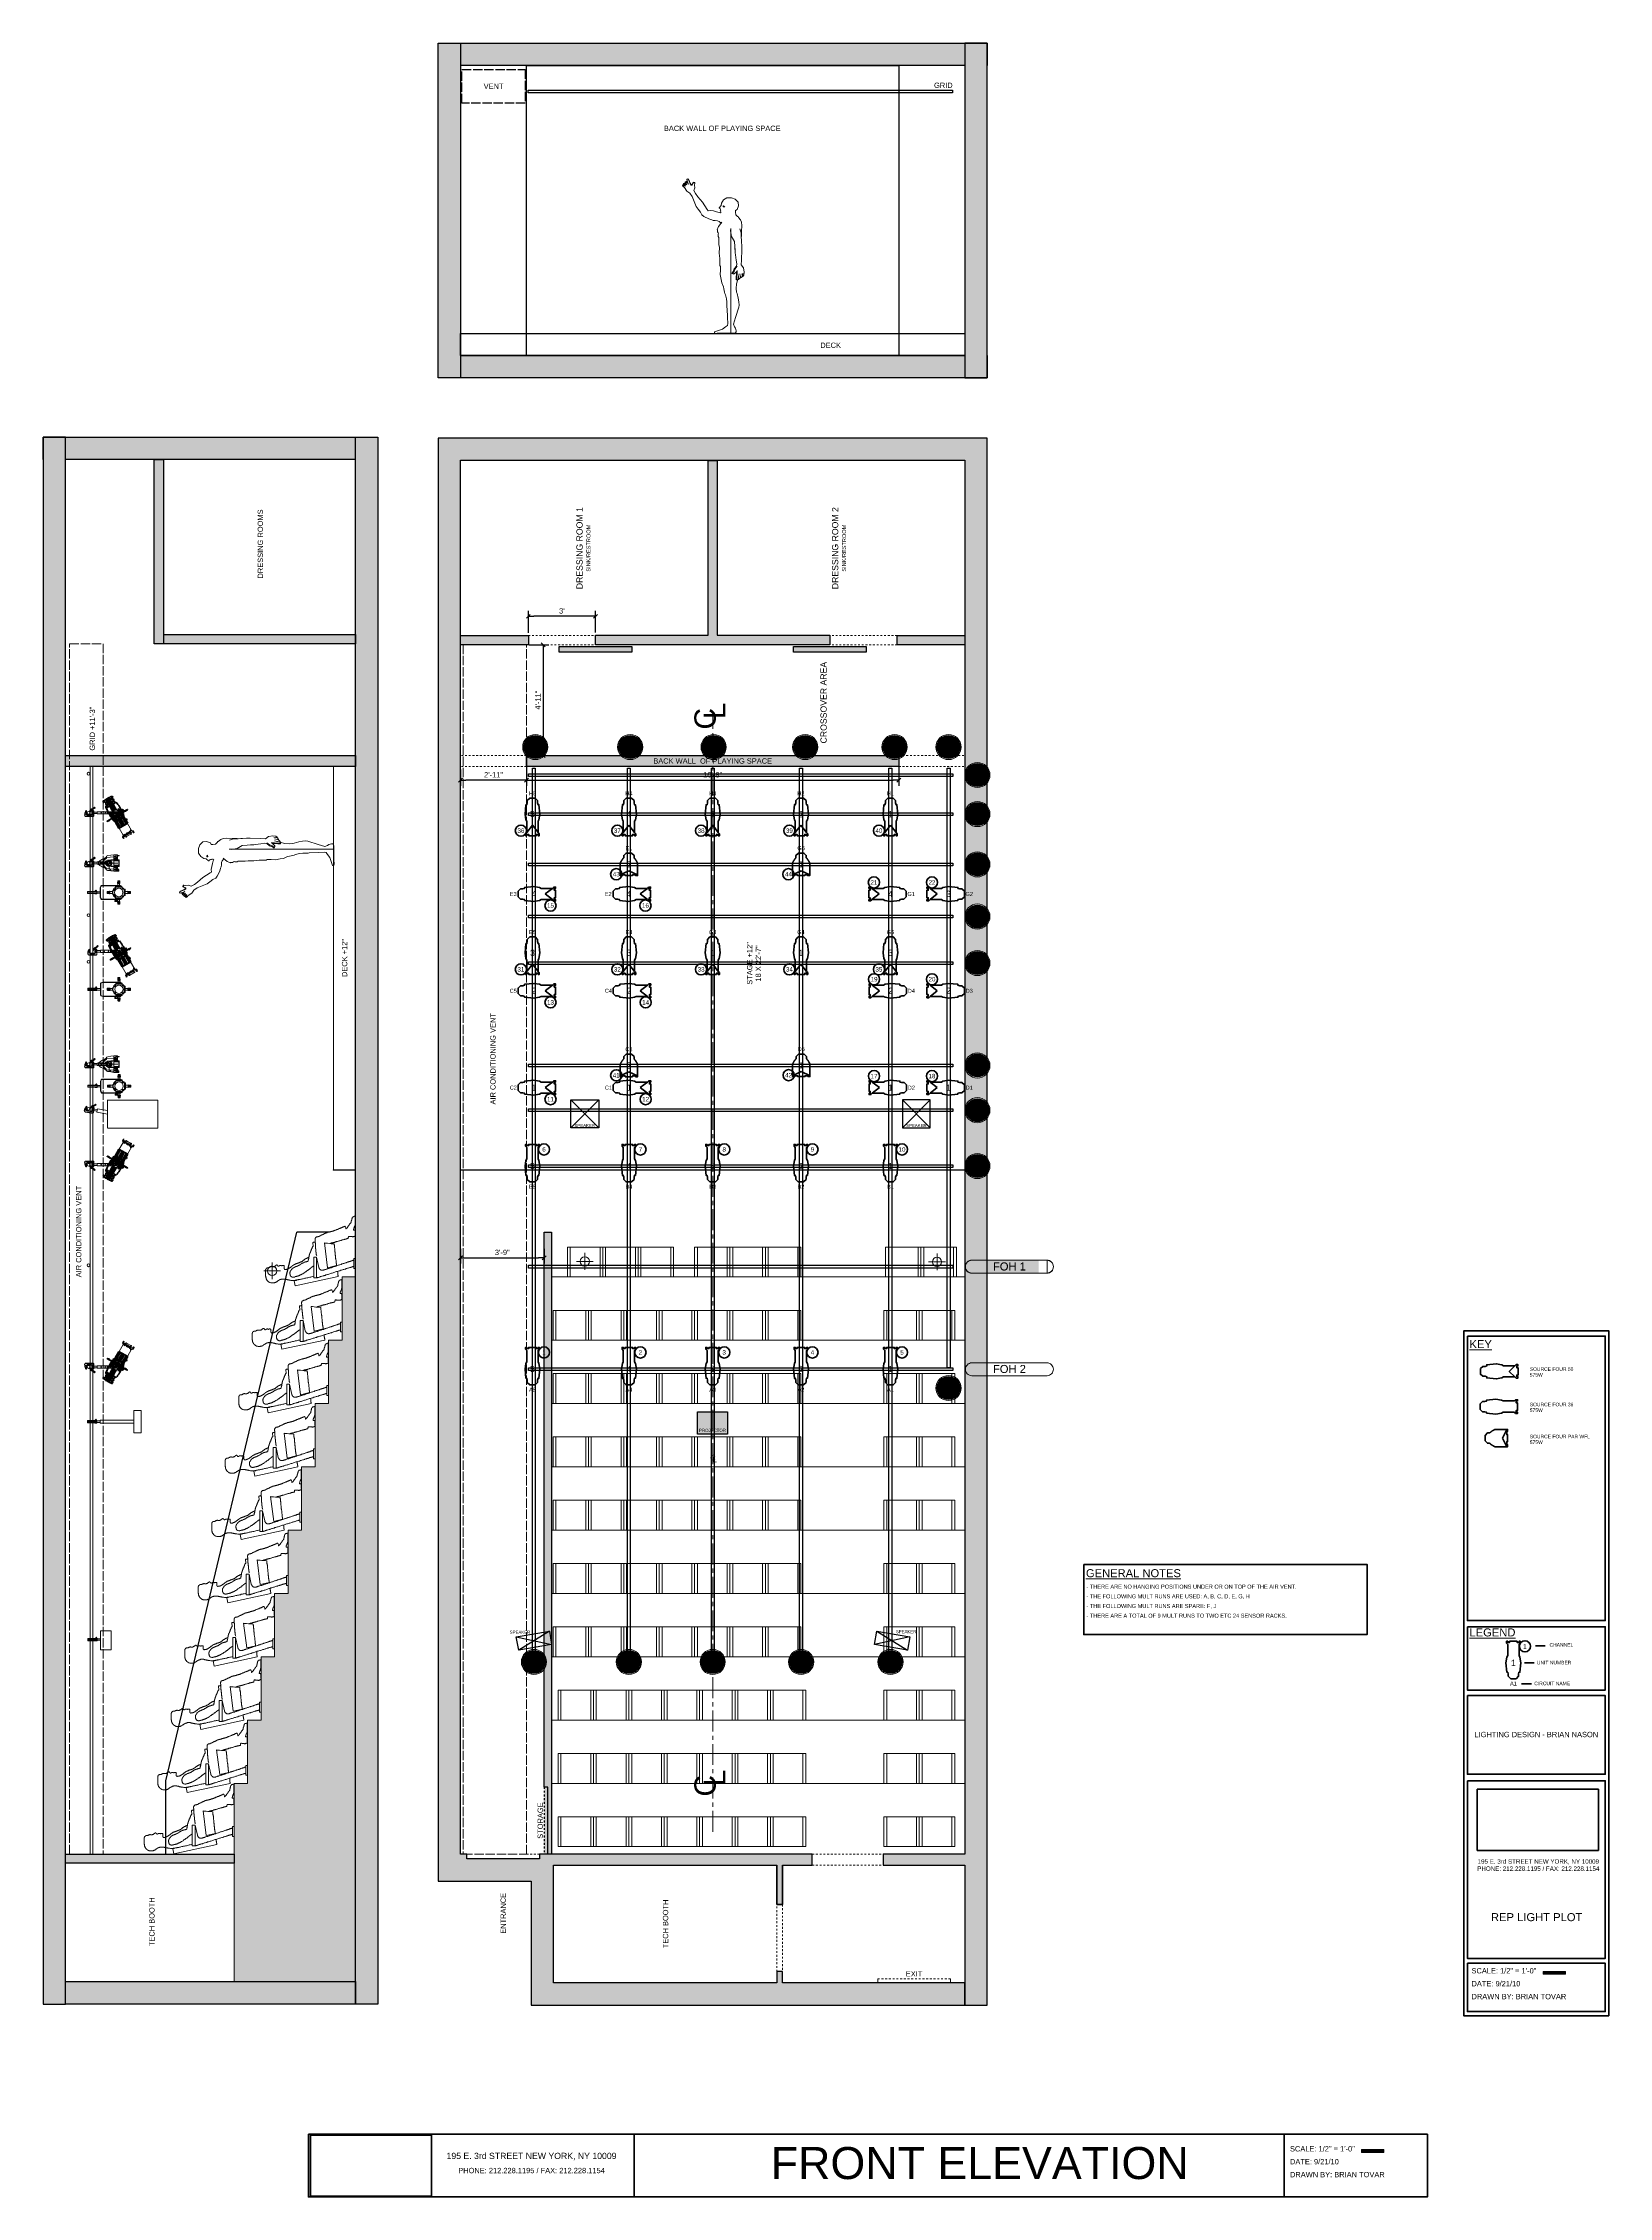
# Model space of a CAD drawing. Header units: inches. Extents: x -769 to 72, y -832 to 325.
import ezdxf

# ---------------------------------------------------------------- set-up
doc = ezdxf.new("R2010")
doc.units = ezdxf.units.IN
doc.header["$LTSCALE"] = 4.8
doc.header["$MEASUREMENT"] = 0
doc.header["$PDMODE"] = 1
doc.header["$PDSIZE"] = -2
for name, pattern in [('Dash Style-1', [1.25, 1.04164, -0.20836]), ('Dash Style-2', [0.41664, 0.20828, -0.20836]), ('Dash Style-21', [3.73907, 2.336919, -0.467384, 0.467384, -0.467384]), ('Dash Style-4', [1.52771, 1.319425, -0.208285])]:
    doc.linetypes.add(name, pattern=pattern)
doc.layers.get('0').update_dxf_attribs({"lineweight": 15})
for name, color, linetype, lineweight in [('Dimension', 8, 'Continuous', 25), ('Label-Circuit Number', 7, 'Dash Style-4', 5), ('Label-Unit Number', 7, 'Continuous', 100), ('Lights - Plot', 7, 'Continuous', 50), ('None', 7, 'Continuous', 35), ('ON ALL TIME', 1, 'Continuous', 5), ('PIPECON', 7, 'Continuous', 15), ('SEC - BOOMS', 5, 'Continuous', 13)]:
    doc.layers.add(name, color=color, linetype=linetype, lineweight=lineweight)
doc.styles.add('Arial', font='Arial')
doc.styles.add('Helvetica', font='Helvetica')
doc.styles.add('Whitehall (italic)', font='Whitehall')
doc.dimstyles.new('Arch', dxfattribs={"dimtxt": 2.869316, "dimasz": 3, "dimexe": 3, "dimexo": 1.5, "dimgap": 0.0625, "dimtad": 1, "dimdec": 3, "dimdsep": 46, "dimlunit": 4, "dimtxsty": 'Helvetica', "dimblk": 'VW_SLASH', "dimblk1": 'VW_SLASH', "dimblk2": 'VW_SLASH', "dimcen": 0, "dimdle": 0.0625, "dimazin": 0, "dimtfac": 1, "dimtdec": 3, "dimtix": 1, "dimtmove": 0, "dimatfit": 0, "dimldrblk": 'VW_FILLEDARROW', "dimfxl": 0, "dimfrac": 2, "dimtolj": 1, "dimarcsym": 0})
picture_1 = doc.add_image_def('image1.jpg', size_in_pixel=(143, 72))
picture_2 = doc.add_image_def('image2.jpg', size_in_pixel=(143, 72))

# ---------------------------------------------------------------- blocks, each defined once
blk = doc.blocks.new('S4-36')
at = {"layer": 'Lights - Plot'}
blk.add_lwpolyline([(3.021, 9.9438), (3.6875, 10.6104), (3.6875, 11.6104), (3.021, 11.6104), (3.021, 10.9436), (2.021, 10.9436), (2.021, 11.6104), (-2.021, 11.6104), (-2.021, 10.9436), (-3.021, 10.9436), (-3.021, 11.6104), (-3.6875, 11.6104), (-3.6875, 10.6104), (-3.021, 9.9438), (-3.021, 3.8662), (-3.5, 3.0002), (-4, 0.0002), (-3.5, -4.9998), (-3, -4.9998), (-2.75, -5.9998), (-2.75, -7.2188), (-1.4688, -8.5), (1.4688, -8.5), (2.75, -7.2188), (2.75, -5.9998), (3, -4.9998), (3.5, -4.9998), (4, 0.0002), (3.5, 3.0002), (3.021, 3.8662)], close=True, dxfattribs=at)
blk.add_point((0, 0), dxfattribs=at)
blk = doc.blocks.new('Circle')
at = {"layer": 'None', "color": 7, "linetype": 'Continuous', "lineweight": 40}
blk.add_ellipse((0, 0), major_axis=(3, 0), ratio=1, dxfattribs=at)
blk = doc.blocks.new('3386.1.1.0.0 (2D)')
at = {"layer": 'None', "color": 7}
for name, p in [('S4-36', (0, 0)), ('Circle', (6.2, 8.9))]:
    blk.add_blockref(name, p, dxfattribs=at)
at = {"layer": 'Label-Circuit Number', "color": 7, "insert": (0, -11.1), "char_height": 2.15, "attachment_point": 5, "line_spacing_factor": 0.967741, "style": 'Arial'}
blk.add_mtext('A1', dxfattribs=at)
at = {"layer": 'None', "color": 7, "attachment_point": 5, "line_spacing_factor": 0.967741, "style": 'Arial'}
for insert, char_height in [((0, 0), 3.34), ((6.2, 8.9), 2.39)]:
    blk.add_mtext('1', dxfattribs=dict(at, insert=insert, char_height=char_height))
blk = doc.blocks.new('Group')
at = {"layer": 'None', "linetype": 'Continuous', "lineweight": 0}
blk.add_hatch(color=253, dxfattribs=at).paths.add_polyline_path([(1744.7, -7151.4), (1756.7, -7151.4), (1756.7, -7152.9), (1744.7, -7152.9)])
at = {"layer": 'None', "color": 7, "linetype": 'Continuous', "lineweight": 18}
blk.add_lwpolyline([(1744.7, -7151.4), (1756.7, -7151.4), (1756.7, -7152.9), (1744.7, -7152.9)], close=True, dxfattribs=at)
at = {"layer": 'ON ALL TIME', "color": 7, "linetype": 'Continuous', "lineweight": 50}
for p, q in [((1734.7, -6985.6), (1739.9, -6985.6)), ((1740.7, -6976.5), (1745.9, -6976.5)), ((1733.2, -6996.9), (1738.5, -6996.9))]:
    blk.add_line(p, q, dxfattribs=at)
blk.add_lwpolyline([(1780.1, -7175.2), (1780.1, -6807.4), (1702.1, -6807.4), (1702.1, -7175.2)], close=True, dxfattribs=at)
at = {"layer": 'ON ALL TIME', "color": 7, "linetype": 'Continuous', "lineweight": 35}
for points in [[(1704.1, -6810.2), (1778.1, -6810.2), (1778.1, -6963), (1704.1, -6963)], [(1704.1, -6966.3), (1778.1, -6966.3), (1778.1, -7000.3), (1704.1, -7000.3)], [(1704.1, -7003.3), (1778.1, -7003.3), (1778.1, -7045.5), (1704.1, -7045.5)], [(1704.1, -7049), (1778.1, -7049), (1778.1, -7144.4), (1704.1, -7144.4)], [(1704.1, -7147), (1778.1, -7147), (1778.1, -7173), (1704.1, -7173)]]:
    blk.add_lwpolyline(points, close=True, dxfattribs=at)
at = {"layer": 'None', "color": 7}
blk.add_blockref('3386.1.1.0.0 (2D)', (1728.8, -6985.7), dxfattribs=at)
for s, insert, char_height, width, attachment_point, line_spacing_factor, style in [('195 E. 3rd STREET NEW YORK, NY 10009\\PPHONE: 212.228.1195 / FAX: 212.228.1154', (1742.2, -7094.3), 2.386, 67.678, 5, 0.967741, 'Arial'), ('REP LIGHT PLOT', (1741.3, -7120.1), 4.304, 73.366, 2, 0.839796, 'Helvetica')]:
    blk.add_mtext(s, dxfattribs=dict(at, insert=insert, char_height=char_height, width=width, attachment_point=attachment_point, line_spacing_factor=line_spacing_factor, style=style))
at = {"layer": 'None', "color": 7, "insert": (1706.3, -7158), "char_height": 2.863, "attachment_point": 4, "line_spacing_factor": 1.451612, "style": 'Arial'}
blk.add_mtext('SCALE: 1/2" = 1\'-0"\\PDATE: 9/21/10\\PDRAWN BY: BRIAN TOVAR\\P', dxfattribs=at)
at = {"layer": 'ON ALL TIME', "color": 7, "attachment_point": 1, "line_spacing_factor": 0.967741, "style": 'Arial'}
for s, insert, char_height in [('{\\LKEY}', (1705.2, -6812.4), 4.3), ('{\\LLEGEND}', (1705.2, -6967.2), 4.3), ('UNIT NUMBER', (1741.4, -6984.6), 1.909), ('CHANNEL', (1748.2, -6975.1), 1.91), ('CIRCUIT NAME', (1740, -6995.8), 1.909)]:
    blk.add_mtext(s, dxfattribs=dict(at, insert=insert, char_height=char_height))
at = {"layer": 'ON ALL TIME', "color": 1, "insert": (1741.1, -7024.2), "char_height": 2.863, "width": 72.678, "attachment_point": 5, "line_spacing_factor": 1.935482, "style": 'Arial'}
blk.add_mtext('{\\C7;\\lLIGHTING DESIGN - BRIAN NASON}{\\C7;\\l\\P}', dxfattribs=at)
at = {"layer": 'None'}
image = blk.add_image(picture_2, insert=(1709.4, -7086.4), size_in_units=(65.1, 32.8), dxfattribs=at)
image.dxf.flags = 7
blk = doc.blocks.new('S4 50 Degree')
at = {"layer": 'Label-Unit Number', "color": 7, "linetype": 'Continuous', "lineweight": 50}
blk.add_lwpolyline([(3.1, 10), (0.2, 7), (-2.8, 10)], dxfattribs=at)
at = {"layer": 'None', "color": 7, "linetype": 'Continuous', "lineweight": 50}
blk.add_lwpolyline([(3.1, 11), (2.2, 11), (2.2, 11.7), (0.2, 11.7), (-1.8, 11.7), (-1.8, 11), (-2.8, 11), (-2.8, 11.6), (-3.5, 11.6), (-3.5, 10.7), (-2.8, 10), (-2.8, 3.9), (-3.3, 3), (-3.9, 0), (-3.4, -5.1), (-2.8, -5.1), (-2.5, -5.9), (-2.5, -7.3), (-1.3, -8.5), (0.2, -8.5), (1.7, -8.5), (2.8, -7.3), (2.8, -5.9), (3.1, -5.1), (3.7, -5.1), (4.2, 0), (3.6, 3), (3.1, 3.9), (3.1, 10), (3.8, 10.7), (3.8, 11.6), (3.1, 11.6)], close=True, dxfattribs=at)
blk = doc.blocks.new('S4 PAR Outline')
at = {"layer": 'None'}
blk.add_lwpolyline([(-3.575, 5.637), (-1.925, 5.637), (-1.925, 6.05), (1.925, 6.05), (1.925, 5.637), (3.575, 5.637), (3.575, 6.05), (4.675, 6.05), (4.675, -0.605), (4.628, -0.716), (4.579, -0.824), (4.53, -0.932), (4.479, -1.038), (4.429, -1.144), (4.377, -1.248), (4.324, -1.351), (4.27, -1.452), (4.217, -1.554), (4.162, -1.653), (4.106, -1.752), (4.049, -1.848), (3.992, -1.945), (3.934, -2.039), (3.875, -2.133), (3.814, -2.225), (3.754, -2.317), (3.693, -2.407), (3.631, -2.497), (3.567, -2.584), (3.504, -2.672), (3.439, -2.757), (3.374, -2.842), (3.307, -2.925), (3.241, -3.008), (3.173, -3.089), (3.105, -3.169), (3.035, -3.247), (2.966, -3.325), (2.895, -3.401), (2.823, -3.477), (2.75, -3.55), (2.75, -4.769), (1.469, -6.05), (1.375, -6.05), (-1.375, -6.05), (-1.469, -6.05), (-2.75, -4.769), (-2.75, -3.55), (-2.821, -3.477), (-2.893, -3.401), (-2.963, -3.325), (-3.034, -3.247), (-3.102, -3.169), (-3.171, -3.089), (-3.238, -3.008), (-3.306, -2.925), (-3.371, -2.842), (-3.437, -2.757), (-3.501, -2.672), (-3.565, -2.584), (-3.627, -2.497), (-3.69, -2.407), (-3.751, -2.317), (-3.813, -2.225), (-3.872, -2.133), (-3.931, -2.039), (-3.988, -1.945), (-4.046, -1.848), (-4.102, -1.752), (-4.158, -1.653), (-4.213, -1.554), (-4.268, -1.452), (-4.321, -1.351), (-4.374, -1.248), (-4.425, -1.144), (-4.477, -1.038), (-4.527, -0.932), (-4.577, -0.824), (-4.626, -0.716), (-4.675, -0.605), (-4.675, 6.05), (-3.575, 6.05), (-3.575, 5.637)], close=True, dxfattribs=at)
blk.add_point((0, 0), dxfattribs=at)
blk = doc.blocks.new('S4 PAR WFL')
at = {"layer": 'Lights - Plot'}
for p, q in [((-4.7, 5.6), (0, 3.4)), ((0, 3.4), (4.7, 5.6))]:
    blk.add_line(p, q, dxfattribs=at)
blk.add_blockref('S4 PAR Outline', (0, 0), dxfattribs=at)
blk = doc.blocks.new('Group-1')
at = {"layer": 'None', "color": 8, "linetype": 'Continuous', "lineweight": 5}
for points in [[(-9.5, 0), (9.5, 0), (9.5, -16), (-9.5, -16)], [(-8, 0), (8, 0), (8, -16), (-8, -16)]]:
    blk.add_lwpolyline(points, close=True, dxfattribs=at)
blk = doc.blocks.new('SEAT')
at = {"layer": 'None', "color": 8}
blk.add_blockref('Group-1', (0, 0), dxfattribs=at)
blk = doc.blocks.new('Group-2')
at = {"layer": 'None', "color": 8, "linetype": 'Continuous', "lineweight": 18}
for points in [[(1212.2, -6778.4), (1434.2, -6778.4), (1434.2, -6812.4), (1212.2, -6812.4)], [(1212.2, -6812.4), (1434.2, -6812.4), (1434.2, -6846.4), (1212.2, -6846.4)], [(1212.2, -6846.4), (1434.2, -6846.4), (1434.2, -6880.4), (1212.2, -6880.4)], [(1212.2, -6880.4), (1434.2, -6880.4), (1434.2, -6914.4), (1212.2, -6914.4)], [(1212.2, -6914.4), (1434.2, -6914.4), (1434.2, -6948.4), (1212.2, -6948.4)], [(1212.2, -6948.4), (1434.2, -6948.4), (1434.2, -6982.4), (1212.2, -6982.4)], [(1212.2, -6982.4), (1434.2, -6982.4), (1434.2, -7016.4), (1212.2, -7016.4)], [(1212.2, -7016.4), (1434.2, -7016.4), (1434.2, -7050.4), (1212.2, -7050.4)]]:
    blk.add_lwpolyline(points, close=True, dxfattribs=at)
blk.add_lwpolyline([(1352.1, -7088.4), (1212.2, -7088.4), (1212.2, -7050.4), (1434.2, -7050.4), (1434.2, -7088.4), (1390.1, -7088.4)], dxfattribs=at)
at = {"layer": 'None', "color": 8, "rotation": 180}
for p in [(1230.2, -6778.4), (1249.2, -6778.4), (1268.2, -6778.4), (1298.5, -6778.4), (1317.5, -6778.4), (1336.5, -6778.4), (1401.1, -6778.4), (1420.1, -6778.4), (1222.5, -6812.4), (1241.5, -6812.4), (1260.5, -6812.4), (1279.5, -6812.4), (1298.5, -6812.4), (1317.5, -6812.4), (1336.5, -6812.4), (1400.2, -6812.4), (1419.2, -6812.4), (1222.5, -6846.4), (1241.5, -6846.4), (1260.5, -6846.4), (1279.5, -6846.4), (1298.5, -6846.4), (1317.5, -6846.4), (1336.5, -6846.4), (1400.2, -6846.4), (1419.2, -6846.4), (1222.5, -6880.4), (1222.5, -6880.4), (1222.5, -6880.4), (1241.5, -6880.4), (1241.5, -6880.4), (1241.5, -6880.4), (1260.5, -6880.4), (1260.5, -6880.4), (1260.5, -6880.4), (1279.5, -6880.4), (1279.5, -6880.4), (1279.5, -6880.4), (1298.5, -6880.4), (1298.5, -6880.4), (1298.5, -6880.4), (1317.5, -6880.4), (1317.5, -6880.4), (1317.5, -6880.4), (1336.5, -6880.4), (1336.5, -6880.4), (1336.5, -6880.4), (1400.2, -6880.4), (1419.2, -6880.4), (1222.5, -6914.4), (1241.5, -6914.4), (1260.5, -6914.4), (1279.5, -6914.4), (1298.5, -6914.4), (1317.5, -6914.4), (1336.5, -6914.4), (1400.2, -6914.4), (1419.2, -6914.4), (1222.5, -6948.4), (1222.5, -6948.4), (1222.5, -6948.4), (1241.5, -6948.4), (1241.5, -6948.4), (1241.5, -6948.4), (1260.5, -6948.4), (1260.5, -6948.4), (1260.5, -6948.4), (1279.5, -6948.4), (1279.5, -6948.4), (1279.5, -6948.4), (1298.5, -6948.4), (1298.5, -6948.4), (1298.5, -6948.4), (1317.5, -6948.4), (1317.5, -6948.4), (1317.5, -6948.4), (1336.5, -6948.4), (1336.5, -6948.4), (1336.5, -6948.4), (1400.2, -6948.4), (1419.2, -6948.4), (1222.5, -6982.4), (1241.5, -6982.4), (1260.5, -6982.4), (1279.5, -6982.4), (1298.5, -6982.4), (1317.5, -6982.4), (1336.5, -6982.4), (1400.2, -6982.4), (1419.2, -6982.4), (1225.2, -7016.4), (1244.2, -7016.4), (1263.2, -7016.4), (1282.2, -7016.4), (1301.2, -7016.4), (1320.2, -7016.4), (1339.2, -7016.4), (1400.2, -7016.4), (1419.2, -7016.4), (1225.2, -7050.4), (1225.2, -7050.4), (1244.2, -7050.4), (1244.2, -7050.4), (1263.2, -7050.4), (1263.2, -7050.4), (1282.2, -7050.4), (1282.2, -7050.4), (1301.2, -7050.4), (1301.2, -7050.4), (1320.2, -7050.4), (1320.2, -7050.4), (1339.2, -7050.4), (1339.2, -7050.4), (1400.2, -7050.4), (1419.2, -7050.4), (1225.2, -7084.4), (1244.2, -7084.4), (1263.2, -7084.4), (1282.2, -7084.4), (1301.2, -7084.4), (1320.2, -7084.4), (1339.2, -7084.4), (1400.2, -7084.4), (1419.2, -7084.4)]:
    blk.add_blockref('SEAT', p, dxfattribs=at)
at = {"layer": 'None', "color": 8, "char_height": 3.03, "attachment_point": 1, "line_spacing_factor": 1.057281, "style": 'Whitehall (italic)'}
for s, insert in [('C', (1297.3, -6874)), ('L', (1298.8, -6875))]:
    blk.add_mtext(s, dxfattribs=dict(at, insert=insert))
blk = doc.blocks.new('Figure')
at = {"layer": 'None', "color": 7, "linetype": 'Continuous', "lineweight": 18}
for p, q in [((-3.479, 68.325), (-3.358, 68.467)), ((-3.479, 68.325), (-3.41, 68.001)), ((-3.41, 68.001), (-3.285, 67.928)), ((-3.358, 68.467), (-3.117, 68.407)), ((-3.117, 68.407), (-3.285, 67.928)), ((-3.285, 67.928), (-2.616, 68.057)), ((-3.117, 68.407), (-2.616, 68.057))]:
    blk.add_line(p, q, dxfattribs=at)
blk.add_lwpolyline([(0.621, 0.23), (-2.409, 0.162), (-4.76, 0.099), (-5.841, 0.105), (-6.758, 0.073), (-7.442, 0.044), (-7.904, 0.162), (-8.019, 0.191), (-8.104, 0.365), (-8.041, 0.837), (-3.769, 2.393), (-2.162, 3.541), (-1.078, 4.316), (-0.996, 5.371), (-1.06, 8.643), (-1.391, 13.391), (-1.433, 13.911), (-1.439, 14.085), (-1.537, 16.92), (-1.692, 18.55), (-2.187, 20.705), (-2.52, 21.506), (-2.82, 22.228), (-3.102, 23.915), (-3.344, 25.082), (-4.262, 27.21), (-4.613, 29.027), (-5.057, 31.584), (-4.942, 33.929), (-4.898, 35.939), (-5.201, 36.567), (-5.181, 38.083), (-5.325, 40.22), (-5.571, 43.209), (-5.518, 46.111), (-5.748, 47.804), (-5.723, 49.955), (-5.829, 51.562), (-6.084, 52.124), (-6.202, 53.387), (-5.966, 53.675), (-6.082, 54.033), (-6.469, 54.641), (-6.527, 55.68), (-6.66, 55.887), (-6.405, 56.526), (-5.926, 57.421), (-4.139, 59.686), (-4.527, 59.317), (-5.652, 60.154), (-6.454, 60.461), (-7.673, 60.587), (-8.832, 60.719), (-9.462, 61.004), (-11.115, 61.499), (-13.857, 62.881), (-14.91, 63.618), (-15.642, 65.201), (-16.911, 66.796), (-17.938, 68.247), (-20.09, 73.536), (-21.414, 75.418), (-22.985, 76.457), (-24.274, 78.408), (-24.861, 78.971), (-24.993, 78.984), (-25.299, 79.416), (-24.693, 80.099), (-24.844, 79.773), (-25.299, 79.416), (-24.993, 78.984), (-24.538, 79.341), (-24.844, 79.773), (-24.538, 79.341), (-24.208, 79.415), (-24.861, 78.971), (-24.208, 79.415), (-23.698, 79.141), (-24.249, 79.672), (-24.388, 79.609), (-24.631, 79.986), (-24.682, 80.499), (-23.938, 80.868), (-24.001, 80.272), (-24.631, 79.986), (-24.001, 80.272), (-23.757, 79.896), (-24.318, 79.641), (-23.757, 79.896), (-23.475, 80.152), (-22.943, 79.801), (-23.527, 80.616), (-23.755, 80.721), (-23.779, 80.771), (-23.938, 80.868), (-23.779, 80.771), (-23.958, 81.145), (-23.896, 81.386), (-23.032, 81.743), (-23.286, 81.4), (-23.958, 81.145), (-23.286, 81.4), (-23.083, 80.976), (-23.755, 80.721), (-23.083, 80.976), (-22.663, 80.972), (-23.527, 80.616), (-22.663, 80.972), (-22.044, 80.136), (-22.365, 80.941), (-23.032, 81.743), (-22.365, 80.941), (-23.005, 82.729), (-23.035, 82.932), (-22.362, 83.104), (-22.333, 82.901), (-23.005, 82.729), (-22.333, 82.901), (-21.676, 81.844), (-21.114, 80.4), (-20.597, 79.642), (-20.128, 79.707), (-19.512, 80.924), (-18.614, 80.802), (-18.662, 81.128), (-19.563, 81.27), (-19.512, 80.924), (-19.563, 81.27), (-20.185, 80.093), (-20.128, 79.707), (-20.185, 80.093), (-20.654, 80.028), (-20.597, 79.642), (-20.654, 80.028), (-21.142, 80.742), (-21.114, 80.4), (-21.142, 80.742), (-21.72, 82.149), (-21.676, 81.844), (-21.72, 82.149), (-22.362, 83.104), (-22.333, 82.901), (-22.362, 83.104), (-21.72, 82.149), (-21.142, 80.742), (-20.654, 80.028), (-20.185, 80.093), (-19.563, 81.27), (-18.662, 81.128), (-18.614, 80.802), (-18.866, 79.681), (-18.754, 78.295), (-19.261, 76.726), (-18.318, 75.103), (-17.133, 73.418), (-14.629, 70.526), (-13.346, 68.526), (-12.055, 66.557), (-11.602, 65.904), (-10.2, 66.014), (-8.571, 65.781), (-7.105, 65.38), (-5.609, 64.945), (-4.936, 64.724), (-4.796, 65.024), (-4.656, 65.315), (-4.877, 65.705), (-4.738, 66.008), (-5.012, 66.202), (-4.911, 66.658), (-4.972, 66.848), (-5.576, 67.233), (-5.621, 67.533), (-4.579, 68.777), (-4.293, 69.954), (-3.357, 71.695), (-1.517, 72.816), (1.011, 72.88), (2.95, 72.164), (4.548, 70.569), (4.829, 68.504), (4.004, 66.485), (3.217, 65.997), (3.206, 65.203), (3.386, 63.657), (4.249, 62.824), (4.698, 62.566), (4.863, 62.252), (5.792, 60.941), (6.377, 59.688), (6.608, 57.946), (6.381, 54.763), (6.332, 52.168), (6.201, 51.61), (6.127, 52.346), (6.147, 54.108), (5.552, 56.231), (6.147, 54.108), (6.127, 52.346), (6.201, 51.61), (6.454, 50.207), (6.456, 49.171), (6.532, 47.135), (6.6, 45.1), (6.321, 39.319), (6.243, 36.904), (7.477, 35.235), (7.793, 32.937), (7.703, 31.351), (7.048, 30.618), (6.692, 30.472), (6.735, 30.676), (6.906, 30.854), (7.11, 32.44), (6.681, 30.423), (5.863, 29.931), (5.688, 29.906), (6.155, 32.047), (5.688, 29.906), (4.802, 29.058), (4.43, 29.047), (4.689, 29.805), (5.206, 32.012), (4.33, 28.753), (4.137, 28.704), (3.487, 28.781), (3.68, 28.831), (4.33, 28.753), (3.68, 28.831), (3.849, 30.312), (4.146, 32.089), (4.098, 33.029), (4.134, 33.835), (3.669, 33.138), (2.37, 31.95), (1.514, 32.271), (1.205, 32.192), (2.042, 31.866), (2.37, 31.95), (3.509, 32.992), (3.731, 32.936), (4.098, 33.029), (3.731, 32.936), (3.779, 31.995), (3.56, 30.238), (3.487, 28.781), (3.68, 28.831), (4.33, 28.753), (3.68, 28.831), (3.849, 30.312), (4.146, 32.089), (4.098, 33.029), (3.731, 32.936), (3.509, 32.992), (2.37, 31.95), (1.514, 32.271), (2.382, 33.316), (2.975, 34.789), (4.087, 36.154), (2.975, 34.789), (2.382, 33.316), (1.514, 32.271), (1.205, 32.192), (1.9, 33.193), (2.493, 34.666), (3.679, 36.121), (3.835, 37.446), (3.534, 39.428), (3.195, 42.256), (3.044, 43.217), (2.923, 44.947), (2.801, 46.675), (2.611, 49.36), (2.567, 49.474), (0.959, 52.102), (0.562, 55.192), (0.679, 56.409)], close=True, dxfattribs=at)
blk.add_lwpolyline([(0.679, 56.409), (0.562, 55.192), (0.959, 52.102), (2.611, 49.36), (2.801, 46.675), (3.044, 43.217), (3.195, 42.256), (3.534, 39.428), (3.835, 37.446), (3.679, 36.121), (2.493, 34.666), (1.9, 33.193), (1.205, 32.192), (2.042, 31.866), (2.37, 31.95), (3.509, 32.992), (3.731, 32.936), (3.779, 31.995), (3.56, 30.238), (3.487, 28.781), (4.331, 28.754), (4.33, 28.753), (4.496, 29.049), (3.718, 26.684), (3.446, 24.205), (3.76, 22.199), (3.971, 21.439), (4.563, 18.956), (4.96, 17.033), (5.182, 15.172), (5.008, 14.085), (3.167, 8.643), (2.177, 4.933), (2.544, 3.522), (3.1, 2.902), (3.535, 1.421), (3.485, 0.844), (3.246, 0.418), (2.364, 0.182), (1.405, 0.165), (0.621, 0.23)], dxfattribs=at)
blk = doc.blocks.new('Datum Black')
at = {"layer": 'None', "color": 7, "linetype": 'Continuous', "lineweight": 5}
for p, q in [((4.5, 0), (-4.5, 0)), ((0, 4.5), (0, -4.5))]:
    blk.add_line(p, q, dxfattribs=at)
blk.add_circle((0, 0), 2.5, dxfattribs=at)
at = {"layer": 'None', "color": 19, "linetype": 'Continuous', "lineweight": 5}
for start, end in [(360, 90), (180, 270)]:
    blk.add_arc((0, 0), 2.5, start, end, dxfattribs=at)
blk = doc.blocks.new('SEC')
at = {"layer": 'None', "color": 7, "lineweight": 18}
for p, q in [((-13.4, 1.2), (-13.5, 0.9)), ((-10, 1.3), (-10.2, 0.9))]:
    blk.add_line(p, q, dxfattribs=at)
at = {"layer": 'None', "color": 7, "linetype": 'Continuous', "lineweight": 18}
for points in [[(-2.7, 32.1), (-2.7, 32.2), (-2.6, 32.4), (-2.6, 32.6), (-2.5, 32.8), (-2.5, 33.1), (-2.5, 33.3), (-2.5, 33.6), (-2.5, 34), (-2.5, 34.3), (-2.6, 34.7), (-2.7, 35.2), (-2.7, 35.4), (-2.7, 35.6), (-2.8, 35.8), (-2.8, 36), (-2.8, 36.2), (-2.9, 36.3), (-2.9, 36.5), (-3, 36.7), (-3, 36.8), (-3, 37), (-3.1, 37.1), (-3.1, 37.3), (-3.1, 37.4), (-3.2, 37.6), (-3.2, 37.7), (-3.2, 37.8), (-3.2, 38), (-3.3, 38.1), (-3.3, 38.2), (-3.3, 38.3), (-3.3, 38.5), (-3.3, 38.6), (-3.3, 38.7), (-3.3, 38.8), (-3.3, 38.9), (-3.3, 39), (-3.3, 39.2), (-3.3, 39.3), (-3.3, 39.4), (-3.3, 39.5), (-3.3, 39.6), (-3.2, 39.8), (-3.2, 39.9), (-3.2, 40), (-3.1, 40.1), (-3.1, 40.2), (-3.1, 40.4), (-3, 40.5), (-3, 40.6), (-2.9, 40.7), (-2.9, 40.7), (-2.9, 40.8), (-2.8, 40.9), (-2.8, 41), (-2.7, 41.1), (-2.7, 41.2), (-2.6, 41.3), (-2.6, 41.4), (-2.5, 41.4), (-2.5, 41.5), (-2.4, 41.6), (-2.4, 41.7), (-2.3, 41.8), (-2.3, 41.8), (-2.2, 41.9), (-2.2, 42), (-2.1, 42.1), (-2.1, 42.2), (-2, 42.2), (-1.9, 42.3), (-1.9, 42.4), (-1.8, 42.5), (-1.7, 42.6), (-1.7, 42.7), (-1.6, 42.9), (-1.4, 43.1), (-1.4, 43.4), (-1.3, 43.6), (-1.3, 43.9), (-1.2, 44.1), (-1.2, 44.4), (-1.2, 44.7), (-1.2, 44.9), (-1.2, 45.2), (-1.3, 45.4), (-1.3, 45.6), (-1.4, 45.9), (-1.4, 46), (-1.5, 46.2), (-1.6, 46.3), (-1.6, 46.4), (-1.7, 46.4), (-1.7, 46.5), (-1.7, 46.6), (-1.8, 46.6), (-1.8, 46.7), (-1.9, 46.8), (-1.9, 46.8), (-2, 46.9), (-2.1, 47), (-2.1, 47.1), (-2.2, 47.1), (-2.2, 47.2), (-2.3, 47.3), (-2.4, 47.3), (-2.5, 47.4), (-2.6, 47.5), (-2.7, 47.6), (-2.7, 47.6), (-2.8, 47.7), (-2.9, 47.7), (-3, 47.8), (-3.2, 47.9), (-3.3, 47.9), (-3.4, 48), (-3.5, 48), (-3.7, 48.1), (-3.8, 48.1), (-3.9, 48.1), (-4.1, 48.2), (-4.3, 48.2), (-4.4, 48.2), (-4.6, 48.2), (-4.8, 48.3), (-4.9, 48.3), (-5.1, 48.3), (-5.2, 48.3), (-5.4, 48.3), (-5.5, 48.3), (-5.6, 48.3), (-5.8, 48.3), (-5.9, 48.3), (-6, 48.3), (-6.1, 48.3), (-6.3, 48.3), (-6.4, 48.3), (-6.5, 48.3), (-6.6, 48.3), (-6.7, 48.3), (-6.8, 48.3), (-6.9, 48.3), (-7, 48.3), (-7.1, 48.3), (-7.1, 48.3), (-7.2, 48.3), (-7.3, 48.3), (-7.4, 48.3), (-7.4, 48.3), (-7.5, 48.3), (-7.6, 48.3), (-7.6, 48.3), (-7.7, 48.3), (-7.7, 48.3), (-7.8, 48.3), (-7.8, 48.3), (-7.9, 48.3), (-8, 48.3), (-8, 48.3), (-8.1, 48.3), (-8.2, 48.3), (-8.2, 48.3), (-8.3, 48.3), (-8.4, 48.3), (-8.4, 48.2), (-8.5, 48.2), (-8.6, 48.2), (-8.6, 48.2), (-8.7, 48.1), (-8.8, 48.1), (-8.8, 48.1), (-8.9, 48), (-9, 48), (-9, 47.9), (-9.1, 47.9), (-9.1, 47.8), (-9.2, 47.8), (-9.2, 47.7), (-9.2, 47.7), (-9.3, 47.6), (-9.3, 47.6), (-9.3, 47.5), (-9.4, 47.4), (-9.4, 47.4), (-9.4, 47.3), (-9.4, 47.2), (-9.4, 47.2), (-9.4, 47.1), (-9.4, 46.9), (-9.4, 46.8), (-9.4, 46.7), (-9.4, 46.6), (-9.5, 46.5), (-9.5, 46.4), (-9.5, 46.4), (-9.6, 46.3), (-9.6, 46.2), (-9.7, 46.1), (-9.7, 46), (-9.8, 45.9), (-9.8, 45.9), (-9.8, 45.8), (-9.9, 45.7), (-9.9, 45.6), (-9.9, 45.5), (-10, 45.4), (-10, 45.3), (-10, 45.2), (-10, 45.1), (-10, 45), (-9.9, 45), (-9.9, 44.9), (-9.9, 44.8), (-9.9, 44.7), (-9.9, 44.6), (-9.9, 44.6), (-9.9, 44.5), (-9.9, 44.4), (-9.9, 44.4), (-9.9, 44.3), (-9.9, 44.3), (-9.9, 44.2), (-9.9, 44.1), (-9.9, 44), (-9.9, 44), (-10, 43.9), (-10, 43.8), (-10, 43.7), (-10.1, 43.6), (-10.1, 43.5), (-10.2, 43.4), (-10.2, 43.3), (-10.3, 43.2), (-10.3, 43.2), (-10.4, 43.1), (-10.4, 43), (-10.5, 43), (-10.5, 42.9), (-10.6, 42.8), (-10.6, 42.8), (-10.7, 42.7), (-10.7, 42.7), (-10.7, 42.6), (-10.8, 42.6), (-10.8, 42.6), (-10.8, 42.6), (-10.8, 42.5), (-10.8, 42.5), (-10.8, 42.5), (-10.8, 42.5), (-10.8, 42.5), (-10.8, 42.5), (-10.8, 42.5), (-10.8, 42.4), (-10.9, 42.4), (-10.9, 42.4), (-10.9, 42.3), (-10.9, 42.3), (-10.9, 42.2), (-10.9, 42.2), (-10.9, 42.1), (-10.8, 42.1), (-10.8, 42), (-10.8, 42), (-10.7, 41.9), (-10.6, 41.9), (-10.6, 41.9), (-10.5, 41.8), (-10.4, 41.8), (-10.3, 41.8), (-10.3, 41.7), (-10.3, 41.6), (-10.2, 41.6), (-10.2, 41.5), (-10.2, 41.4), (-10.2, 41.4), (-10.2, 41.3), (-10.2, 41.2), (-10.3, 41.2), (-10.3, 41.1), (-10.3, 41.1), (-10.3, 41), (-10.3, 41), (-10.4, 41), (-10.4, 40.9), (-10.4, 40.9), (-10.5, 40.8), (-10.5, 40.7), (-10.5, 40.7), (-10.5, 40.6), (-10.5, 40.5), (-10.6, 40.4), (-10.6, 40.3), (-10.6, 40.3), (-10.6, 40.2), (-10.6, 40.1), (-10.5, 40), (-10.5, 40), (-10.5, 39.9), (-10.5, 39.8), (-10.4, 39.8), (-10.4, 39.8), (-10.4, 39.7), (-10.4, 39.7), (-10.4, 39.7), (-10.4, 39.6), (-10.4, 39.6), (-10.4, 39.6), (-10.4, 39.5), (-10.5, 39.5), (-10.5, 39.4), (-10.5, 39.4), (-10.5, 39.3), (-10.6, 39.2), (-10.6, 39.1), (-10.6, 39.1), (-10.6, 39), (-10.6, 39), (-10.6, 38.9), (-10.6, 38.9), (-10.6, 38.8), (-10.6, 38.8), (-10.6, 38.7), (-10.6, 38.7), (-10.6, 38.7), (-10.6, 38.6), (-10.5, 38.6), (-10.5, 38.5), (-10.5, 38.5), (-10.5, 38.5), (-10.4, 38.4), (-10.4, 38.4), (-10.4, 38.4), (-10.3, 38.4), (-10.3, 38.3), (-10.2, 38.3), (-10.2, 38.3), (-10.1, 38.3), (-10.1, 38.3), (-10, 38.3), (-10, 38.3), (-9.9, 38.3), (-9.9, 38.2), (-9.8, 38.3), (-9.8, 38.3), (-9.7, 38.3), (-9.6, 38.3), (-9.6, 38.3), (-9.5, 38.3), (-9.4, 38.3), (-9.4, 38.3), (-9.3, 38.3), (-9.3, 38.3), (-9.2, 38.3), (-9.2, 38.3), (-9.1, 38.3), (-9, 38.3), (-9, 38.3), (-8.9, 38.3), (-8.9, 38.3), (-8.8, 38.3), (-8.8, 38.3), (-8.8, 38.2), (-8.7, 38.2), (-8.7, 38.2), (-8.6, 38.2), (-8.6, 38.2), (-8.6, 38.1), (-8.5, 38.1), (-8.5, 38.1), (-8.5, 38), (-8.5, 38), (-8.5, 38), (-8.4, 37.9), (-8.4, 37.9), (-8.4, 37.8), (-8.4, 37.8), (-8.4, 37.7), (-8.4, 37.7), (-8.5, 37.6), (-8.5, 37.6), (-8.5, 37.5), (-8.5, 37.4), (-8.5, 37.4), (-8.5, 37.3), (-8.5, 37.3), (-8.5, 37.2), (-8.5, 37.1), (-8.5, 37.1), (-8.6, 37), (-8.6, 36.9), (-8.6, 36.8), (-8.6, 36.8), (-8.6, 36.7), (-8.7, 36.6), (-8.7, 36.5), (-8.8, 36.4), (-8.8, 36.3), (-8.8, 36.2), (-8.9, 36.1), (-8.9, 36), (-9, 35.9), (-9.1, 35.8), (-9.1, 35.7), (-9.2, 35.5), (-9.3, 35.4), (-9.4, 35.3), (-9.5, 35.1), (-9.6, 35), (-9.7, 34.8), (-9.8, 34.7), (-9.9, 34.5), (-10, 34.4), (-10.1, 34.3), (-10.2, 34.2), (-10.3, 34.1), (-10.4, 34), (-10.4, 33.9), (-10.5, 33.8), (-10.6, 33.7), (-10.6, 33.6), (-10.7, 33.6), (-10.7, 33.5), (-10.8, 33.4), (-10.8, 33.4), (-10.9, 33.3), (-10.9, 33.2), (-11, 33.2), (-11, 33.1), (-11, 33), (-11.1, 33), (-11.1, 32.9), (-11.2, 32.8), (-11.2, 32.7), (-11.2, 32.6), (-11.3, 32.5), (-11.3, 32.4), (-11.4, 32.3), (-11.4, 32.1), (-11.5, 32), (-11.5, 31.9), (-11.6, 31.7), (-11.7, 31.5), (-11.7, 31.3), (-11.8, 31.2), (-11.9, 31), (-11.9, 30.8), (-12, 30.7), (-12, 30.5), (-12.1, 30.4), (-12.1, 30.3), (-12.2, 30.1), (-12.2, 30), (-12.3, 29.9), (-12.3, 29.8), (-12.3, 29.7), (-12.4, 29.6), (-12.4, 29.5), (-12.5, 29.4), (-12.5, 29.3), (-12.6, 29.2), (-12.6, 29.1), (-12.6, 29), (-12.7, 28.9), (-12.7, 28.9), (-12.8, 28.8), (-12.8, 28.7), (-12.9, 28.6), (-12.9, 28.5), (-13, 28.5), (-13, 28.4), (-13.1, 28.3), (-13.2, 28.2), (-13.2, 28.2), (-13.3, 28.1), (-13.4, 28), (-13.4, 27.9), (-13.5, 27.8), (-13.6, 27.7), (-13.7, 27.6), (-13.7, 27.5), (-13.8, 27.4), (-13.9, 27.3), (-13.9, 27.2), (-14, 27.1), (-14.1, 27), (-14.1, 26.9), (-14.2, 26.8), (-14.3, 26.7), (-14.3, 26.5), (-14.4, 26.4), (-14.4, 26.3), (-14.5, 26.2), (-14.6, 26.1), (-14.6, 26), (-14.7, 25.9), (-14.7, 25.8), (-14.7, 25.7), (-14.8, 25.6), (-14.8, 25.5), (-14.9, 25.4), (-14.9, 25.3), (-14.9, 25.2), (-14.9, 25.1)], [(-23.3, 21.7), (-23.2, 21.7), (-23.2, 21.8), (-23.2, 21.9), (-23.1, 22), (-23.1, 22.1), (-23.1, 22.4), (-23.1, 22.6), (-23, 22.7), (-23, 22.8), (-23, 22.8), (-23, 22.9), (-23, 22.9), (-20.7, 22.8), (-20.7, 22.8), (-20.7, 22.8), (-20.7, 22.8), (-20.7, 22.8), (-20.7, 22.8), (-20.7, 22.8), (-20.8, 22.9), (-20.8, 22.9), (-20.8, 22.9), (-20.8, 22.9), (-20.8, 22.9), (-20.8, 22.9), (-20.8, 22.9), (-20.8, 22.9), (-20.8, 23), (-20.8, 23), (-20.7, 23), (-20.7, 23), (-20.7, 23), (-20.7, 23.1), (-20.6, 23.1), (-20.6, 23.1), (-20.5, 23.1), (-20.5, 23.2), (-20.4, 23.2), (-20.3, 23.3), (-20.2, 23.3), (-20.1, 23.3), (-20, 23.4), (-19.9, 23.4), (-19.7, 23.5), (-19.7, 23.5), (-19.6, 23.5), (-19.5, 23.5), (-19.5, 23.6), (-19.4, 23.6), (-19.3, 23.6), (-19.3, 23.7), (-19.2, 23.7), (-19.1, 23.7), (-19.1, 23.7), (-19, 23.8), (-18.9, 23.8), (-18.9, 23.8), (-18.8, 23.8), (-18.7, 23.9), (-18.7, 23.9), (-18.6, 23.9), (-18.5, 24), (-18.5, 24), (-18.4, 24), (-18.3, 24.1), (-18.3, 24.1), (-18.2, 24.1), (-18.1, 24.1), (-18.1, 24.2), (-18, 24.2), (-17.9, 24.2), (-17.8, 24.3), (-17.8, 24.3), (-17.7, 24.3), (-17.6, 24.3), (-17.6, 24.4), (-17.5, 24.4), (-17.4, 24.4), (-17.3, 24.5), (-17.3, 24.5), (-17.2, 24.5), (-17.1, 24.5), (-17.1, 24.6), (-17, 24.6), (-16.9, 24.6), (-16.8, 24.7), (-16.7, 24.7), (-16.7, 24.7), (-16.6, 24.7), (-16.5, 24.8), (-16.4, 24.8), (-16.3, 24.8), (-16.3, 24.8), (-16.2, 24.9), (-16.1, 24.9), (-16, 24.9), (-15.9, 24.9), (-15.8, 24.9), (-15.8, 25), (-15.7, 25), (-15.6, 25), (-15.5, 25), (-15.4, 25), (-15.3, 25.1), (-15.2, 25.1), (-15.1, 25.1), (-15, 25.1), (-14.9, 25.1), (-14.7, 25.2), (-14.6, 25.2), (-14.4, 25.2), (-14.2, 25.3), (-14.1, 25.3), (-14, 25.3), (-13.8, 25.3), (-13.7, 25.3), (-13.6, 25.4), (-13.5, 25.4), (-13.4, 25.4), (-13.3, 25.4), (-13.3, 25.4), (-13.2, 25.5), (-13.1, 25.5), (-13.1, 25.5), (-13, 25.5), (-13, 25.5), (-13, 25.5), (-12.9, 25.5), (-12.9, 25.6), (-12.9, 25.6), (-12.9, 25.6), (-12.8, 25.6), (-12.8, 25.6), (-12.8, 25.6), (-12.8, 25.6), (-12.8, 25.6), (-12.8, 25.6), (-12.8, 25.6), (-12.8, 25.6), (-12.8, 25.6), (-12.8, 25.7), (-12.8, 25.7), (-12.8, 25.8), (-12.8, 25.8), (-12.7, 25.9), (-12.7, 26), (-12.7, 26.1), (-12.7, 26.2), (-12.6, 26.3), (-12.6, 26.4), (-12.6, 26.6), (-12.5, 26.7), (-12.5, 26.8), (-12.5, 27), (-12.4, 27.1), (-12.4, 27.3), (-12.3, 27.4), (-12.3, 27.6), (-12.2, 27.7), (-12.1, 27.9), (-12.1, 28.1), (-12, 28.2), (-11.9, 28.4), (-11.9, 28.5), (-11.8, 28.7), (-11.7, 28.8), (-11.6, 29), (-11.5, 29.1), (-11.5, 29.2), (-11.4, 29.3), (-11.3, 29.5), (-11.2, 29.6), (-11.1, 29.7), (-11, 29.8), (-11, 29.9), (-10.9, 30), (-10.8, 30.2), (-10.8, 30.3), (-10.7, 30.4), (-10.6, 30.5), (-10.6, 30.6), (-10.5, 30.7), (-10.5, 30.8), (-10.4, 30.9), (-10.4, 31), (-10.4, 31.1), (-10.3, 31.2), (-10.3, 31.3), (-10.2, 31.3), (-10.2, 31.4), (-10.2, 31.5), (-10.1, 31.6), (-10.1, 31.7), (-10.1, 31.8), (-10, 31.9), (-10, 31.9), (-10, 32), (-10, 32.1), (-9.9, 32.2), (-9.9, 32.2), (-9.9, 32.3), (-9.9, 32.4), (-9.8, 32.4), (-9.8, 32.5), (-9.8, 32.6), (-9.7, 32.6), (-9.7, 32.7), (-9.7, 32.8), (-9.6, 32.9), (-9.6, 32.9), (-9.6, 33), (-9.5, 33.1), (-9.5, 33.2), (-9.4, 33.2), (-9.4, 33.3), (-9.3, 33.4), (-9.3, 33.5), (-9.2, 33.6), (-9.2, 33.6), (-9.1, 33.7), (-9.1, 33.8), (-9, 33.9), (-9, 33.9), (-8.9, 34), (-8.9, 34.1), (-8.8, 34.1), (-8.7, 34.2), (-8.7, 34.2), (-8.6, 34.3), (-8.5, 34.4), (-8.5, 34.4), (-8.4, 34.5), (-8.3, 34.5), (-8.3, 34.5), (-8.2, 34.6), (-8.1, 34.6), (-8.1, 34.7), (-8, 34.7), (-8, 34.8), (-7.9, 34.8), (-7.8, 34.8), (-7.8, 34.9), (-7.7, 34.9), (-7.7, 35), (-7.6, 35), (-7.5, 35), (-7.5, 35.1), (-7.4, 35.1), (-7.3, 35.1), (-7.3, 35.2), (-7.2, 35.2), (-7.1, 35.2), (-7, 35.2), (-6.9, 35.3), (-6.9, 35.3), (-6.8, 35.3), (-6.7, 35.3), (-6.6, 35.3), (-6.5, 35.3), (-6.3, 35.3), (-6.2, 35.3), (-6.1, 35.3), (-5.9, 35.2), (-5.8, 35.2), (-5.6, 35.2), (-5.5, 35.1), (-5.3, 35.1), (-5.2, 35), (-5, 35), (-4.9, 34.9), (-4.8, 34.8), (-4.7, 34.7), (-4.6, 34.6), (-4.6, 34.5), (-4.5, 34.4), (-4.5, 34.3), (-4.4, 34.2), (-4.4, 34.1), (-4.4, 34), (-4.3, 33.8), (-4.3, 33.7), (-4.3, 33.6), (-4.3, 33.5), (-4.3, 33.4), (-4.3, 33.3), (-4.3, 33.2), (-4.4, 33.1), (-4.4, 33), (-4.4, 32.9), (-4.4, 32.8), (-4.4, 32.7), (-4.5, 32.6), (-4.5, 32.5), (-4.5, 32.5), (-4.5, 32.4), (-4.5, 32.4), (-4.6, 32.4), (-4.6, 32.4), (-4.6, 32.3), (-4.6, 32.3), (-4.6, 32.3), (-4.6, 32.2), (-4.6, 32.2), (-4.6, 32.1), (-4.6, 32), (-4.7, 31.9), (-4.7, 31.8), (-4.7, 31.7), (-4.8, 31.6), (-4.8, 31.4), (-4.8, 31.3), (-4.9, 31.2), (-4.9, 31), (-5, 30.8), (-5.1, 30.6), (-5.1, 30.5), (-5.2, 30.3), (-5.3, 30.1), (-5.4, 29.9), (-5.5, 29.7), (-5.6, 29.4), (-5.7, 29.2), (-5.8, 29), (-5.9, 28.8), (-6.1, 28.5), (-6.2, 28.3), (-6.4, 28), (-6.5, 27.8), (-6.7, 27.5), (-6.9, 27.3), (-7.1, 27), (-7.2, 26.8), (-7.4, 26.5), (-7.6, 26.3), (-7.7, 26.1), (-7.9, 25.9), (-8, 25.7), (-8.1, 25.5), (-8.3, 25.3), (-8.4, 25.2), (-8.5, 25), (-8.6, 24.9), (-8.7, 24.8), (-8.8, 24.6), (-8.9, 24.5), (-9, 24.4), (-9.1, 24.3), (-9.1, 24.2), (-9.2, 24.1), (-9.3, 24.1), (-9.3, 24), (-9.4, 23.9), (-9.4, 23.9), (-9.4, 23.8), (-9.5, 23.8), (-9.5, 23.7), (-9.5, 23.7), (-9.6, 23.7), (-9.6, 23.7), (-9.6, 23.7), (-9.6, 23.7), (-9.6, 23.7), (-9.6, 23.6), (-9.6, 23.6), (-9.6, 23.6), (-9.7, 23.6), (-9.7, 23.5), (-9.7, 23.5), (-9.7, 23.5), (-9.8, 23.4), (-9.8, 23.4), (-9.8, 23.3), (-9.9, 23.3), (-9.9, 23.2), (-10, 23.2), (-10, 23.1), (-10, 23), (-10.1, 23), (-10.1, 22.9), (-10.2, 22.8), (-10.2, 22.8), (-10.2, 22.7), (-10.3, 22.6), (-10.3, 22.6), (-10.3, 22.5), (-10.4, 22.5)], [(-2.4, 33), (0.3, 32.5), (-4.6, 9.4), (-4.7, 9.4), (-4.7, 9.4), (-4.7, 9.4), (-4.8, 9.4), (-4.8, 9.4), (-4.9, 9.4), (-5, 9.4), (-5.1, 9.4), (-5.2, 9.4), (-5.3, 9.4), (-5.4, 9.5), (-5.6, 9.5), (-5.7, 9.5), (-5.8, 9.5), (-6, 9.5), (-6.1, 9.5), (-6.2, 9.5), (-6.4, 9.6), (-6.5, 9.6), (-6.6, 9.6), (-6.8, 9.6), (-6.9, 9.6), (-7, 9.6), (-7.1, 9.6), (-7.2, 9.6), (-7.3, 9.6), (-7.4, 9.7), (-7.4, 9.7)], [(-4.8, 22.5), (-4.8, 22.5), (-4.6, 23), (-4.5, 23.6), (-4.4, 24.1), (-4.3, 24.6), (-4.2, 25.2), (-4, 25.7), (-3.9, 26.2), (-3.8, 26.7), (-3.7, 27.2), (-3.6, 27.6), (-3.5, 28.1), (-3.4, 28.6), (-3.3, 29), (-3.2, 29.4), (-3.1, 29.8), (-3, 30.2), (-3, 30.6), (-2.9, 30.9), (-2.8, 31.2), (-2.8, 31.5), (-2.7, 31.8), (-2.6, 32), (-2.6, 32.3), (-2.5, 32.5), (-2.5, 32.6), (-2.5, 32.8), (-2.4, 32.9), (-2.4, 33), (-2.4, 33), (-2.4, 33)], [(-30.4, 5.3), (-30.4, 5.3), (-30.4, 5.3), (-30.4, 5.3), (-30.4, 5.2), (-30.3, 5.2), (-30.3, 5.2), (-30.3, 5.2), (-30.3, 5.1), (-30.4, 5.1), (-30.4, 5), (-30.4, 5), (-30.5, 4.9), (-30.6, 4.8), (-30.7, 4.7), (-30.8, 4.6), (-30.9, 4.5), (-31, 4.4), (-31.1, 4.4), (-31.2, 4.3), (-31.2, 4.3), (-31.3, 4.2), (-31.4, 4.2), (-31.5, 4.1), (-31.5, 4.1), (-31.6, 4), (-31.7, 4), (-31.7, 3.9), (-31.8, 3.9), (-31.8, 3.8), (-31.9, 3.8), (-31.9, 3.8), (-32, 3.7), (-32, 3.7), (-32.1, 3.7), (-32.1, 3.6), (-32.2, 3.6), (-32.2, 3.6), (-32.2, 3.5), (-32.3, 3.5), (-32.3, 3.5), (-32.3, 3.5), (-32.3, 3.5), (-32.4, 3.5), (-32.4, 3.4), (-32.4, 3.4), (-32.4, 3.4), (-32.4, 3.4), (-32.4, 3.4), (-32.4, 3.4), (-32.4, 3.4), (-32.5, 3.4), (-32.5, 3.4), (-32.6, 3.4), (-32.6, 3.3), (-32.7, 3.3), (-32.7, 3.3), (-32.8, 3.2), (-32.8, 3.2), (-32.9, 3.1), (-33, 3.1), (-33.1, 3), (-33.1, 2.9), (-33.2, 2.8), (-33.3, 2.8), (-33.3, 2.8), (-33.3, 2.7), (-33.4, 2.7), (-33.4, 2.7), (-33.4, 2.6), (-33.5, 2.6), (-33.5, 2.6), (-33.5, 2.6), (-33.5, 2.5), (-33.6, 2.5), (-33.6, 2.5), (-33.6, 2.5), (-33.7, 2.5), (-33.7, 2.5), (-33.7, 2.5), (-33.8, 2.4), (-33.8, 2.4), (-33.8, 2.4), (-33.9, 2.4), (-33.9, 2.4), (-33.9, 2.4), (-34, 2.4), (-34, 2.4), (-34.1, 2.4), (-34.1, 2.4), (-34.2, 2.3), (-34.3, 2.3), (-34.3, 2.3), (-34.4, 2.3), (-34.5, 2.3), (-34.6, 2.3), (-34.6, 2.2), (-34.7, 2.2), (-34.8, 2.2), (-34.9, 2.2), (-35, 2.2), (-35, 2.1), (-35.1, 2.1), (-35.2, 2.1), (-35.3, 2.1), (-35.3, 2.1), (-35.4, 2), (-35.5, 2), (-35.5, 2), (-35.6, 2), (-35.6, 2), (-35.7, 2), (-35.8, 1.9), (-35.8, 1.9), (-35.9, 1.9), (-35.9, 1.9), (-35.9, 1.9), (-36, 1.9), (-36, 1.9), (-36, 1.9), (-36.1, 1.9), (-36.1, 1.8), (-36.1, 1.8), (-36.1, 1.8), (-36.2, 1.8), (-36.2, 1.8), (-36.2, 1.8), (-36.2, 1.8), (-36.2, 1.8), (-36.2, 1.8), (-36.3, 1.8), (-36.3, 1.8), (-36.3, 1.8), (-36.4, 1.7), (-36.4, 1.7), (-36.5, 1.7), (-36.5, 1.6), (-36.6, 1.6), (-36.6, 1.5), (-36.7, 1.5), (-36.7, 1.4), (-36.8, 1.4), (-36.8, 1.3), (-36.8, 1.2), (-36.8, 1.1), (-36.9, 1), (-36.9, 0.9), (-36.9, 0.8), (-37, 0.7), (-37, 0.7), (-37, 0.6), (-37, 0.5), (-37, 0.4), (-37.1, 0.4), (-37.1, 0.3), (-37.1, 0.3), (-37.1, 0.2), (-37.1, 0.2), (-37.1, 0.2), (-37.1, 0.2), (-37.1, 0.2), (-37.1, 0.2), (-37, 0.2), (-37, 0.2), (-37, 0.2), (-37, 0.2), (-36.9, 0.2), (-36.9, 0.2), (-36.8, 0.2), (-36.8, 0.2), (-36.7, 0.2), (-36.7, 0.2), (-36.6, 0.2), (-36.5, 0.2), (-36.5, 0.2), (-36.4, 0.2), (-36.3, 0.2), (-36.2, 0.2), (-36.2, 0.2), (-36.1, 0.2), (-36, 0.2), (-35.9, 0.2), (-35.8, 0.2), (-35.7, 0.2), (-35.7, 0.2), (-35.6, 0.2), (-35.5, 0.2), (-35.4, 0.2), (-35.3, 0.2), (-35.2, 0.2), (-35.1, 0.2), (-35, 0.2), (-34.9, 0.2), (-34.8, 0.2), (-34.7, 0.2), (-34.6, 0.2), (-34.5, 0.2), (-34.4, 0.2), (-34.3, 0.2), (-34.3, 0.2), (-34.2, 0.2), (-34.1, 0.2), (-34, 0.2), (-33.9, 0.2), (-33.9, 0.2), (-33.8, 0.2), (-33.7, 0.2), (-33.6, 0.2), (-33.6, 0.2), (-33.5, 0.2), (-33.5, 0.2), (-33.4, 0.2), (-33.3, 0.2), (-33.3, 0.2), (-33.3, 0.2), (-33.2, 0.2), (-33.2, 0.2), (-33.1, 0.2), (-33.1, 0.2), (-33.1, 0.2), (-33.1, 0.2), (-33.1, 0.2), (-33.1, 0.2), (-33.1, 0.2), (-33.1, 0.2), (-33.1, 0.2), (-33, 0.2), (-33, 0.2), (-33, 0.2), (-33, 0.2), (-32.9, 0.2), (-32.9, 0.2), (-32.9, 0.2), (-32.8, 0.2), (-32.8, 0.2), (-32.7, 0.2), (-32.7, 0.2), (-32.6, 0.2), (-32.6, 0.2), (-32.5, 0.2), (-32.4, 0.2), (-32.4, 0.2), (-32.3, 0.2), (-32.2, 0.3), (-32.2, 0.3), (-32.1, 0.3), (-32, 0.3), (-31.9, 0.4), (-31.8, 0.4), (-31.7, 0.4), (-31.6, 0.5), (-31.5, 0.5), (-31.4, 0.6), (-31.3, 0.6), (-31.2, 0.7), (-31, 0.7), (-30.9, 0.8), (-30.8, 0.8), (-30.8, 0.9), (-30.7, 0.9), (-30.6, 0.9), (-30.5, 0.9), (-30.4, 1), (-30.3, 1), (-30.3, 1), (-30.2, 1), (-30.1, 1), (-30.1, 1.1), (-30, 1.1), (-30, 1.1), (-29.9, 1.1), (-29.9, 1.1), (-29.9, 1.1), (-29.8, 1.1), (-29.8, 1.1), (-29.8, 1.1), (-29.7, 1.1), (-29.7, 1.1), (-29.7, 1.1), (-29.7, 1.1), (-29.7, 1.1), (-29.6, 1.1), (-29.6, 1.1), (-29.6, 1.1), (-29.6, 1.1), (-29.6, 1.1), (-29.6, 1), (-29.6, 0.8), (-29.6, 0.7), (-29.6, 0.5), (-29.6, 0.4), (-29.7, 0.3), (-29.7, 0.3), (-29.6, 0.3), (-29.6, 0.3), (-29.6, 0.3), (-29.5, 0.3), (-29.5, 0.3), (-29.4, 0.3), (-29.3, 0.2), (-29.2, 0.2), (-29.1, 0.2), (-28.9, 0.2), (-28.8, 0.2), (-28.7, 0.2), (-28.6, 0.2), (-28.4, 0.2), (-28.3, 0.2), (-28.1, 0.2), (-28, 0.2), (-27.8, 0.2), (-27.7, 0.2), (-27.6, 0.2), (-27.4, 0.2), (-27.3, 0.2), (-27.2, 0.2), (-27.1, 0.2), (-27, 0.1), (-26.9, 0.1), (-26.8, 0.1), (-26.7, 0.1), (-26.7, 0.1), (-26.6, 0.1), (-26.6, 0.1), (-26.6, 0.1), (-26.6, 0.1), (-26.6, 0.2), (-26.6, 0.2), (-26.5, 0.2), (-26.5, 0.3), (-26.4, 0.4), (-26.4, 0.4), (-26.3, 0.5), (-26.2, 0.6), (-26.2, 0.7), (-26.1, 0.9), (-26.1, 1), (-26.1, 1.1), (-26, 1.3), (-26, 1.4), (-26, 1.6), (-26.1, 1.8), (-26.1, 2.1), (-26.1, 2.3), (-26.1, 2.6), (-26.1, 2.7), (-26.1, 2.9), (-26.1, 3), (-26.2, 3.2), (-26.2, 3.2), (-26.2, 3.3), (-26.2, 3.3), (-26.2, 3.4), (-26.2, 3.4), (-26.2, 3.5), (-26.2, 3.5), (-26.2, 3.6), (-26.2, 3.6), (-26.2, 3.7), (-26.1, 3.7), (-26.1, 3.7), (-26, 3.8), (-26, 3.8), (-25.8, 3.8), (-25.7, 3.9), (-25.6, 3.9), (-25.5, 3.9), (-25.4, 3.9), (-25.3, 3.9), (-25.3, 3.9), (-25.2, 3.9), (-25.2, 3.9), (-25.1, 3.9), (-25.1, 3.9), (-25.1, 3.9), (-25.1, 3.9), (-25.1, 3.9), (-25.1, 4), (-25.1, 4), (-25.1, 4), (-25.1, 4), (-25.1, 4), (-25.1, 4.1), (-25.1, 4.1), (-25.1, 4.1), (-25, 4.2), (-25, 4.3), (-25, 4.3), (-25, 4.4), (-25, 4.5), (-25, 4.6), (-24.9, 4.7), (-24.9, 4.8), (-24.9, 5), (-24.8, 5.1), (-24.8, 5.3), (-24.8, 5.4), (-24.7, 5.6), (-24.7, 5.8), (-24.6, 6), (-24.6, 6.2), (-24.5, 6.4), (-24.4, 6.7), (-24.4, 6.9), (-24.3, 7.2), (-24.2, 7.5), (-24.1, 7.8), (-24, 8.1), (-23.9, 8.5), (-23.8, 8.8), (-23.7, 9.1), (-23.6, 9.4), (-23.5, 9.7), (-23.5, 10), (-23.4, 10.2), (-23.3, 10.4), (-23.3, 10.7), (-23.2, 10.9), (-23.1, 11.1), (-23.1, 11.2), (-23, 11.4), (-23, 11.6), (-23, 11.7), (-22.9, 11.8), (-22.9, 12), (-22.9, 12.1), (-22.8, 12.2), (-22.8, 12.3), (-22.8, 12.3), (-22.8, 12.4), (-22.8, 12.5), (-22.8, 12.5), (-22.7, 12.6), (-22.7, 12.6), (-22.7, 12.6), (-22.7, 12.7), (-22.7, 12.7), (-22.7, 12.7), (-22.7, 12.7), (-22.7, 12.7), (-22.7, 12.7), (-22.7, 12.7), (-22.7, 12.8), (-22.7, 12.8), (-22.7, 12.9), (-22.7, 13), (-22.7, 13), (-22.6, 13.1), (-22.6, 13.2), (-22.5, 13.3), (-22.5, 13.4), (-22.4, 13.5), (-22.4, 13.5)], [(-30.2, 5.1), (-31.7, 5.6), (-31.7, 5.6), (-31.7, 5.6), (-31.7, 5.6), (-31.7, 5.6), (-31.7, 5.7), (-31.7, 5.7), (-31.7, 5.7), (-31.7, 5.7), (-31.7, 5.8), (-31.6, 5.8), (-31.6, 5.9), (-31.6, 5.9), (-31.6, 6), (-31.5, 6.1), (-31.5, 6.1), (-31.5, 6.2), (-31.4, 6.3), (-31.4, 6.4), (-31.4, 6.5), (-31.3, 6.6), (-31.3, 6.7), (-31.2, 6.8), (-31.2, 6.9), (-31.1, 7.1), (-31, 7.2), (-31, 7.4), (-30.9, 7.5), (-30.8, 7.7), (-30.8, 7.9), (-30.7, 8.1), (-30.6, 8.3), (-30.5, 8.5), (-30.4, 8.7), (-30.4, 8.9), (-30.3, 9.1), (-30.2, 9.3), (-30.1, 9.4), (-30, 9.6), (-30, 9.8), (-29.9, 10), (-29.8, 10.2), (-29.8, 10.3), (-29.7, 10.5), (-29.6, 10.7), (-29.6, 10.8), (-29.5, 11), (-29.4, 11.2), (-29.4, 11.3), (-29.3, 11.5), (-29.2, 11.7), (-29.2, 11.8), (-29.1, 12), (-29.1, 12.2), (-29, 12.4), (-29, 12.5), (-28.9, 12.7), (-28.9, 12.9), (-28.8, 13.1), (-28.8, 13.3), (-28.7, 13.4), (-28.7, 13.6), (-28.6, 13.8), (-28.6, 14), (-28.5, 14.2), (-28.5, 14.5), (-28.4, 14.6), (-28.4, 14.8), (-28.3, 15), (-28.3, 15.2), (-28.2, 15.3), (-28.2, 15.5), (-28.2, 15.6), (-28.1, 15.7), (-28.1, 15.8), (-28, 16), (-28, 16.1), (-27.9, 16.2), (-27.9, 16.3), (-27.8, 16.4), (-27.8, 16.5), (-27.8, 16.6), (-27.7, 16.6), (-27.7, 16.7), (-27.6, 16.8), (-27.6, 16.9), (-27.6, 17), (-27.5, 17), (-27.5, 17.1), (-27.4, 17.2), (-27.4, 17.3), (-27.3, 17.4), (-27.3, 17.4), (-27.3, 17.5), (-27.2, 17.6), (-27.2, 17.7), (-27.1, 17.8), (-27.1, 17.9), (-27.1, 18), (-27, 18.1), (-27, 18.2), (-26.9, 18.3), (-26.9, 18.4), (-26.8, 18.5), (-26.8, 18.5), (-26.8, 18.6), (-26.7, 18.7), (-26.7, 18.8), (-26.6, 18.9), (-26.6, 18.9), (-26.6, 19), (-26.5, 19.1), (-26.5, 19.2), (-26.4, 19.2), (-26.4, 19.3), (-26.4, 19.4), (-26.3, 19.4), (-26.3, 19.5), (-26.3, 19.6), (-26.2, 19.6), (-26.2, 19.7), (-26.2, 19.8), (-26.2, 19.9), (-26.1, 19.9), (-26.1, 20), (-26.1, 20.1), (-26.1, 20.1), (-26, 20.2), (-26, 20.3), (-26, 20.3), (-26, 20.4), (-26, 20.5), (-26, 20.6), (-26, 20.6), (-25.9, 20.7), (-25.9, 20.8), (-25.9, 20.9), (-25.9, 20.9), (-25.9, 21), (-25.8, 21.1), (-25.8, 21.1), (-25.8, 21.2), (-25.7, 21.3), (-25.7, 21.3), (-25.6, 21.4), (-25.6, 21.4), (-25.5, 21.5), (-25.5, 21.5), (-25.4, 21.6), (-25.3, 21.6), (-25.3, 21.6), (-25.2, 21.7), (-25.1, 21.7), (-25, 21.7), (-24.9, 21.8), (-24.8, 21.8), (-24.6, 21.8), (-24.5, 21.8), (-24.4, 21.8), (-24.2, 21.8), (-24, 21.8), (-24, 21.7), (-23.9, 21.7), (-23.8, 21.7), (-23.7, 21.7), (-23.6, 21.7), (-23.5, 21.7), (-23.4, 21.7), (-23.3, 21.7), (-23.2, 21.7), (-23.1, 21.7), (-23, 21.7), (-22.9, 21.7), (-22.8, 21.7), (-22.7, 21.7), (-22.6, 21.6), (-22.5, 21.6), (-22.4, 21.6), (-22.2, 21.6), (-22.1, 21.6), (-22, 21.6), (-21.9, 21.6), (-21.8, 21.6), (-21.7, 21.6), (-21.5, 21.6), (-21.4, 21.6), (-21.3, 21.6), (-21.2, 21.6), (-21.1, 21.6), (-20.9, 21.5), (-20.8, 21.5), (-20.7, 21.5), (-20.5, 21.5), (-20.4, 21.5), (-20.3, 21.5), (-20.2, 21.5), (-20, 21.5), (-19.9, 21.5), (-19.8, 21.5), (-19.6, 21.5), (-19.5, 21.4), (-19.3, 21.4), (-19.2, 21.4), (-19.1, 21.4), (-18.9, 21.4), (-18.8, 21.4), (-18.7, 21.4), (-18.5, 21.3), (-18.4, 21.3), (-18.2, 21.3), (-18.1, 21.3), (-18, 21.3), (-17.8, 21.3), (-17.7, 21.2), (-17.5, 21.2), (-17.4, 21.2), (-17.3, 21.2), (-17.1, 21.2), (-17, 21.1), (-16.8, 21.1), (-16.7, 21.1), (-16.5, 21.1), (-16.4, 21), (-16.3, 21), (-16.1, 21), (-15.8, 20.9)], [(-22.7, 16.7), (-9.4, 15), (-10.6, 10.2), (-10.6, 10.2), (-10.7, 10.3), (-10.7, 10.3), (-10.8, 10.3), (-10.9, 10.3), (-10.9, 10.3), (-11, 10.3), (-11.1, 10.3), (-11.3, 10.3), (-11.4, 10.3), (-11.6, 10.3), (-11.7, 10.4), (-11.9, 10.4), (-12.1, 10.4), (-12.3, 10.4), (-12.5, 10.4), (-12.7, 10.5), (-12.9, 10.5), (-13.1, 10.5), (-13.3, 10.5), (-13.6, 10.6), (-13.8, 10.6), (-14.1, 10.6), (-14.3, 10.7), (-14.6, 10.7), (-14.8, 10.7), (-15.1, 10.7), (-15.4, 10.8), (-15.6, 10.8), (-15.9, 10.8), (-16.2, 10.9), (-16.4, 10.9), (-16.7, 10.9), (-17, 10.9), (-17.2, 11), (-17.5, 11), (-17.8, 11), (-18, 11.1), (-18.3, 11.1), (-18.6, 11.1), (-18.8, 11.1), (-19.1, 11.2), (-19.3, 11.2), (-19.5, 11.2), (-19.8, 11.2), (-20, 11.3), (-20.2, 11.3), (-20.4, 11.3), (-20.6, 11.3), (-20.8, 11.4), (-21, 11.4), (-21.2, 11.4), (-21.3, 11.4), (-21.5, 11.4), (-21.6, 11.5), (-21.7, 11.5), (-21.8, 11.5), (-21.9, 11.5), (-22, 11.5), (-22.1, 11.5), (-22.1, 11.5), (-22.2, 11.5), (-22.2, 11.5), (-22.2, 11.5), (-22.2, 11.7), (-22.3, 12.3), (-22.3, 13.2), (-22.4, 14.1), (-22.5, 15.1), (-22.6, 15.9), (-22.6, 16.5), (-22.7, 16.7)], [(-3.9, 21), (-15.1, 21), (-15.1, 22.5), (-3.9, 22.5), (-3.9, 21)], [(-15.1, 21), (-9.6, 19.8), (-9.5, 19.8), (-9.5, 19.7), (-9.5, 19.7), (-9.5, 19.7), (-9.4, 19.7), (-9.4, 19.7), (-9.3, 19.7), (-9.2, 19.6), (-9.2, 19.6), (-9.1, 19.6), (-9, 19.5), (-8.9, 19.5), (-8.9, 19.4), (-8.8, 19.4), (-8.7, 19.3), (-8.6, 19.2), (-8.5, 19.2), (-8.5, 19.1), (-8.4, 19), (-8.3, 18.9), (-8.3, 18.8), (-8.2, 18.7), (-8.1, 18.6), (-8.1, 18.5), (-8.1, 18.3), (-8, 18.2), (-8, 18), (-8, 17.9), (-8, 17.7), (-8.1, 17.5), (-8.1, 17.4), (-8.1, 17.2), (-8.2, 17.1), (-8.2, 16.9), (-8.2, 16.8), (-8.3, 16.6), (-8.4, 16.5), (-8.4, 16.3), (-8.5, 16.1), (-8.5, 15.9), (-8.6, 15.7), (-8.7, 15.4), (-8.8, 15.2), (-8.9, 14.9), (-8.9, 14.7), (-9, 14.4), (-9.1, 14.1), (-9.2, 13.8), (-9.3, 13.5), (-9.4, 13.2), (-9.5, 12.9), (-9.6, 12.5), (-9.7, 12.2), (-9.9, 11.9), (-10, 11.5), (-10.1, 11.2), (-10.2, 10.9), (-10.3, 10.5), (-10.4, 10.1), (-10.5, 9.8), (-10.7, 9.4), (-10.8, 9.1), (-10.9, 8.7), (-11, 8.4), (-11.1, 8), (-11.2, 7.7), (-11.4, 7.4), (-11.5, 7), (-11.6, 6.7), (-11.7, 6.3), (-11.8, 6), (-11.9, 5.7), (-12, 5.4), (-12.1, 5.1), (-12.2, 4.8), (-12.3, 4.5), (-12.4, 4.2), (-12.5, 3.9), (-12.6, 3.6), (-12.7, 3.4), (-12.8, 3.1), (-12.8, 2.9), (-12.9, 2.7), (-13, 2.5), (-13, 2.3), (-13.1, 2.1), (-13.2, 1.9), (-13.2, 1.8), (-13.3, 1.6), (-13.3, 1.5), (-13.3, 1.4), (-13.4, 1.3), (-13.4, 1.3), (-13.4, 1.2), (-13.4, 1.2), (-13.4, 1.2)], [(-10, 1.3), (-10, 1.3), (-10, 1.4), (-10, 1.4), (-10, 1.5), (-9.9, 1.6), (-9.9, 1.8), (-9.8, 2), (-9.8, 2.1), (-9.7, 2.4), (-9.6, 2.6), (-9.6, 2.8), (-9.5, 3.1), (-9.4, 3.4), (-9.3, 3.7), (-9.2, 4), (-9.1, 4.4), (-9, 4.7), (-8.9, 5.1), (-8.7, 5.5), (-8.6, 5.8), (-8.5, 6.3), (-8.4, 6.7), (-8.2, 7.1), (-8.1, 7.5), (-8, 7.9), (-7.8, 8.4), (-7.7, 8.8), (-7.6, 9.3), (-7.4, 9.7), (-7.3, 10.2), (-7.1, 10.7), (-7, 11.1), (-6.8, 11.6), (-6.7, 12), (-6.5, 12.5), (-6.4, 12.9), (-6.3, 13.4), (-6.1, 13.8), (-6, 14.3), (-5.8, 14.7), (-5.7, 15.1), (-5.6, 15.6), (-5.5, 16), (-5.3, 16.4), (-5.2, 16.8), (-5.1, 17.1), (-5, 17.5), (-4.9, 17.9), (-4.8, 18.2), (-4.7, 18.5), (-4.6, 18.8), (-4.5, 19.1), (-4.4, 19.4), (-4.3, 19.6), (-4.2, 19.9), (-4.2, 20.1), (-4.1, 20.3), (-4.1, 20.4), (-4, 20.6), (-4, 20.7), (-3.9, 20.8), (-3.9, 20.9), (-3.9, 20.9), (-3.9, 20.9)], [(-9, 0), (-14.3, 0), (-14.3, 0.9), (-9, 0.9), (-9, 0)]]:
    blk.add_lwpolyline(points, dxfattribs=at)
blk = doc.blocks.new('CL')
at = {"layer": 'None', "color": 7, "char_height": 11.5, "attachment_point": 5, "line_spacing_factor": 0.967741, "style": 'Arial'}
for s, insert, width in [('C', (-1.3, 4), 35.513), ('L', (2.9, -1), 36.008)]:
    blk.add_mtext(s, dxfattribs=dict(at, insert=insert, width=width))
blk = doc.blocks.new('VW_SLASH')
at = {"layer": 'None', "color": 0, "linetype": 'ByBlock', "lineweight": -2}
blk.add_line((0, 0), (-1, 0), dxfattribs=at)
at = {"layer": 'None', "color": 0, "linetype": 'Continuous', "lineweight": 20}
blk.add_lwpolyline([(0.35, 0.35), (-0.35, -0.35)], dxfattribs=at)
blk = doc.blocks.new('*D15')
at = {"layer": 'Defpoints', "color": 0}
for p in [(-544.9, -63.9), (-509.4, -63.9), (-544.9, -71.2)]:
    blk.add_point(p, dxfattribs=at)
at = {"layer": 'Dimension', "color": 0, "linetype": 'Continuous', "lineweight": -2}
for p, q in [((-544.9, -65.4), (-544.9, -74.2)), ((-509.4, -65.4), (-509.4, -74.2)), ((-512.4, -71.2), (-541.9, -71.2))]:
    blk.add_line(p, q, dxfattribs=at)
at = {"layer": 'Dimension', "color": 0, "lineweight": -2, "xscale": 3, "yscale": 3, "zscale": 3, "rotation": 180}
blk.add_blockref('VW_SLASH', (-544.9, -71.2), dxfattribs=at)
at = {"layer": 'Dimension', "color": 0, "lineweight": -2, "xscale": 3, "yscale": 3, "zscale": 3}
blk.add_blockref('VW_SLASH', (-509.4, -71.2), dxfattribs=at)
at = {"layer": 'Dimension', "color": 0, "lineweight": 25, "insert": (-527.1, -68.3), "char_height": 2.87, "attachment_point": 5, "style": 'Helvetica'}
blk.add_mtext('\\A1;2\'-11"', dxfattribs=at)
blk = doc.blocks.new('VW_FILLEDARROW')
at = {"layer": 'None', "linetype": 'Continuous', "lineweight": 0}
blk.add_hatch(color=0, dxfattribs=at).paths.add_polyline_path([(-1, 0.27), (0, 0), (-1, -0.27)])
at = {"layer": 'None', "color": 0, "linetype": 'Continuous', "lineweight": 5}
blk.add_lwpolyline([(-1, 0.27), (0, 0), (-1, -0.27)], close=True, dxfattribs=at)
blk = doc.blocks.new('*D16')
at = {"layer": 'Defpoints', "color": 0}
for p in [(-508.4, 16.8), (-508.4, 6.5), (-472.4, 6.6)]:
    blk.add_point(p, dxfattribs=at)
at = {"layer": 'Dimension', "color": 0, "linetype": 'Continuous', "lineweight": -2}
for p, q in [((-508.4, 8), (-508.4, 19.8)), ((-475.4, 16.8), (-505.4, 16.8)), ((-472.4, 8.1), (-472.4, 19.8))]:
    blk.add_line(p, q, dxfattribs=at)
at = {"layer": 'Dimension', "color": 0, "lineweight": -2, "xscale": 3, "yscale": 3, "zscale": 3, "rotation": 180}
blk.add_blockref('VW_SLASH', (-508.4, 16.8), dxfattribs=at)
at = {"layer": 'Dimension', "color": 0, "lineweight": -2, "xscale": 3, "yscale": 3, "zscale": 3}
blk.add_blockref('VW_SLASH', (-472.4, 16.8), dxfattribs=at)
at = {"layer": 'Dimension', "color": 0, "lineweight": 25, "insert": (-490.4, 19.7), "char_height": 2.87, "attachment_point": 5, "style": 'Helvetica'}
blk.add_mtext("\\A1;3'", dxfattribs=at)
blk = doc.blocks.new('*D17')
at = {"layer": 'Defpoints', "color": 0}
for p in [(-509.4, 1.5), (-509.4, -57.9), (-500.4, -57.9)]:
    blk.add_point(p, dxfattribs=at)
at = {"layer": 'Dimension', "color": 0, "linetype": 'Continuous', "lineweight": -2}
for p, q in [((-507.9, 1.5), (-497.4, 1.5)), ((-500.4, -1.5), (-500.4, -54.9)), ((-507.9, -57.9), (-497.4, -57.9))]:
    blk.add_line(p, q, dxfattribs=at)
at = {"layer": 'Dimension', "color": 0, "lineweight": -2, "xscale": 3, "yscale": 3, "zscale": 3}
for p, rotation in [((-500.4, 1.5), 90), ((-500.4, -57.9), 270)]:
    blk.add_blockref('VW_SLASH', p, dxfattribs=dict(at, rotation=rotation))
at = {"layer": 'Dimension', "color": 0, "lineweight": 25, "insert": (-503.3, -28.2), "char_height": 2.87, "attachment_point": 5, "rotation": 90, "style": 'Helvetica'}
blk.add_mtext('\\A1;4\'-11"', dxfattribs=at)
blk = doc.blocks.new('*D18')
at = {"layer": 'Defpoints', "color": 0}
for p in [(-544.9, -321.4), (-499.9, -321.4), (-499.9, -327.7)]:
    blk.add_point(p, dxfattribs=at)
at = {"layer": 'Dimension', "color": 0, "linetype": 'Continuous', "lineweight": -2}
for p, q in [((-544.9, -322.9), (-544.9, -330.7)), ((-499.9, -322.9), (-499.9, -330.7)), ((-541.9, -327.7), (-502.9, -327.7))]:
    blk.add_line(p, q, dxfattribs=at)
at = {"layer": 'Dimension', "color": 0, "lineweight": -2, "xscale": 3, "yscale": 3, "zscale": 3, "rotation": 180}
blk.add_blockref('VW_SLASH', (-544.9, -327.7), dxfattribs=at)
at = {"layer": 'Dimension', "color": 0, "lineweight": -2, "xscale": 3, "yscale": 3, "zscale": 3}
blk.add_blockref('VW_SLASH', (-499.9, -327.7), dxfattribs=at)
at = {"layer": 'Dimension', "color": 0, "lineweight": 25, "insert": (-522.4, -324.8), "char_height": 2.87, "attachment_point": 5, "style": 'Helvetica'}
blk.add_mtext('\\A1;3\'-9"', dxfattribs=at)
blk = doc.blocks.new('*D19')
at = {"layer": 'Defpoints', "color": 0}
for p in [(-509.4, -57), (-309.4, -57.9), (-309.4, -71.2)]:
    blk.add_point(p, dxfattribs=at)
at = {"layer": 'Dimension', "color": 0, "linetype": 'Continuous', "lineweight": -2}
for p, q in [((-509.4, -58.5), (-509.4, -74.2)), ((-309.4, -59.4), (-309.4, -74.2)), ((-506.4, -71.2), (-312.4, -71.2))]:
    blk.add_line(p, q, dxfattribs=at)
at = {"layer": 'Dimension', "color": 0, "lineweight": -2, "xscale": 3, "yscale": 3, "zscale": 3, "rotation": 180}
blk.add_blockref('VW_SLASH', (-509.4, -71.2), dxfattribs=at)
at = {"layer": 'Dimension', "color": 0, "lineweight": -2, "xscale": 3, "yscale": 3, "zscale": 3}
blk.add_blockref('VW_SLASH', (-309.4, -71.2), dxfattribs=at)
at = {"layer": 'Dimension', "color": 0, "lineweight": 25, "insert": (-409.4, -68.3), "char_height": 2.87, "attachment_point": 5, "style": 'Helvetica'}
blk.add_mtext('\\A1;16\'-8"', dxfattribs=at)
blk = doc.blocks.new('Group-3')
at = {"layer": 'None', "linetype": 'Continuous', "lineweight": 0}
for points in [[(1151.2, -6295.7), (1151.2, -6115.9), (1163.2, -6115.9), (1163.2, -6295.7)], [(1151.2, -6127.9), (1151.2, -6115.9), (1446.2, -6115.9), (1446.2, -6127.9)], [(1446.2, -6295.7), (1446.2, -6115.9), (1434.2, -6115.9), (1434.2, -6295.7)], [(1446.2, -6283.7), (1446.2, -6295.7), (1151.2, -6295.7), (1151.2, -6283.7)]]:
    blk.add_hatch(color=253, dxfattribs=at).paths.add_polyline_path(points)
at = {"layer": 'None', "color": 7, "linetype": 'Continuous', "lineweight": 25}
for p, q in [((1434.2, -6127.9), (1163.2, -6127.9)), ((1163.2, -6283.7), (1434.2, -6283.7))]:
    blk.add_line(p, q, dxfattribs=at)
for points in [[(1151.2, -6295.7), (1151.2, -6115.9), (1163.2, -6115.9), (1163.2, -6295.7)], [(1446.2, -6295.7), (1446.2, -6115.9), (1434.2, -6115.9), (1434.2, -6295.7)], [(1198.7, -6127.9), (1398.7, -6127.9), (1398.7, -6283.7), (1198.7, -6283.7)], [(1199.6, -6141.1), (1427.6, -6141.1), (1427.6, -6142.6), (1199.6, -6142.6)], [(1163.2, -6271.9), (1434.2, -6271.9), (1434.2, -6283.7), (1163.2, -6283.7)]]:
    blk.add_lwpolyline(points, close=True, dxfattribs=at)
for points in [[(1151.2, -6127.9), (1151.2, -6115.9), (1446.2, -6115.9), (1446.2, -6127.9)], [(1446.2, -6283.7), (1446.2, -6295.7), (1151.2, -6295.7), (1151.2, -6283.7)]]:
    blk.add_lwpolyline(points, dxfattribs=at)
at = {"layer": 'None', "color": 7, "linetype": 'Dash Style-1', "lineweight": 25}
blk.add_lwpolyline([(1164, -6130.1), (1198, -6130.1), (1198, -6148.1), (1164, -6148.1)], close=True, dxfattribs=at)
at = {"layer": 'None', "color": 7}
blk.add_blockref('Figure', (1307.8, -6271.8), dxfattribs=at)
blk = doc.blocks.new('Group-4')
at = {"layer": 'None', "color": 7, "linetype": 'Continuous', "lineweight": 25}
for p, q in [((1404.6, -6971.8), (1385.7, -6975.8)), ((1386.9, -6968.7), (1403.4, -6978.9))]:
    blk.add_line(p, q, dxfattribs=at)
blk.add_lwpolyline([(1403.4, -6978.9), (1385.7, -6975.8), (1386.9, -6968.7), (1404.6, -6971.8)], close=True, dxfattribs=at)
blk = doc.blocks.new('Group-5')
at = {"layer": 'None', "color": 7, "linetype": 'Continuous', "lineweight": 25}
for p, q in [((1193.2, -6971.8), (1212.2, -6975.8)), ((1211, -6968.7), (1194.5, -6978.9))]:
    blk.add_line(p, q, dxfattribs=at)
blk.add_lwpolyline([(1193.2, -6971.8), (1211, -6968.7), (1212.2, -6975.8), (1194.5, -6978.9)], close=True, dxfattribs=at)
blk = doc.blocks.new('S4-50')
at = {"layer": 'Lights - Plot'}
for p, q in [((0.0005, 6.0374), (-3.021, 9.9438)), ((3.021, 9.9438), (0.0005, 6.0374))]:
    blk.add_line(p, q, dxfattribs=at)
blk.add_lwpolyline([(3.021, 9.9438), (3.6875, 10.6104), (3.6875, 11.6104), (3.021, 11.6104), (3.021, 10.9436), (2.021, 10.9436), (2.021, 11.6104), (-2.021, 11.6104), (-2.021, 10.9436), (-3.021, 10.9436), (-3.021, 11.6104), (-3.6875, 11.6104), (-3.6875, 10.6104), (-3.021, 9.9438), (-3.021, 3.8662), (-3.5, 3.0002), (-4, 0.0002), (-3.5, -4.9998), (-3, -4.9998), (-2.75, -5.9998), (-2.75, -7.2188), (-1.4688, -8.5), (1.4688, -8.5), (2.75, -7.2188), (2.75, -5.9998), (3, -4.9998), (3.5, -4.9998), (4, 0.0002), (3.5, 3.0002), (3.021, 3.8662)], close=True, dxfattribs=at)
blk.add_point((0, 0), dxfattribs=at)
blk = doc.blocks.new('3347.1.1.0.0 (2D)')
at = {"layer": 'None', "color": 7}
blk.add_blockref('S4-50', (0, 0), dxfattribs=at)
at = {"layer": 'None', "color": 7, "rotation": 180}
blk.add_blockref('Circle', (6.2, 8.9), dxfattribs=at)
at = {"layer": 'Label-Circuit Number', "color": 7, "insert": (0, -11.1), "char_height": 2.15, "attachment_point": 5, "rotation": 180, "line_spacing_factor": 0.967741, "style": 'Arial'}
blk.add_mtext('H1', dxfattribs=at)
at = {"layer": 'None', "color": 7, "attachment_point": 5, "rotation": 180, "line_spacing_factor": 0.967741, "style": 'Arial'}
for s, insert, char_height in [('1', (0, 0), 3.34), ('40', (6.2, 8.9), 2.39)]:
    blk.add_mtext(s, dxfattribs=dict(at, insert=insert, char_height=char_height))
blk = doc.blocks.new('3348.1.1.0.0 (2D)')
at = {"layer": 'None', "color": 7}
blk.add_blockref('S4-50', (0, 0), dxfattribs=at)
at = {"layer": 'None', "color": 7, "rotation": 180}
blk.add_blockref('Circle', (6.2, 8.9), dxfattribs=at)
at = {"layer": 'Label-Circuit Number', "color": 7, "insert": (0, -11.1), "char_height": 2.15, "attachment_point": 5, "rotation": 180, "line_spacing_factor": 0.967741, "style": 'Arial'}
blk.add_mtext('H2', dxfattribs=at)
at = {"layer": 'None', "color": 7, "attachment_point": 5, "rotation": 180, "line_spacing_factor": 0.967741, "style": 'Arial'}
for s, insert, char_height in [('2', (0, 0), 3.34), ('39', (6.2, 8.9), 2.39)]:
    blk.add_mtext(s, dxfattribs=dict(at, insert=insert, char_height=char_height))
blk = doc.blocks.new('3349.1.1.0.0 (2D)')
at = {"layer": 'None', "color": 7}
blk.add_blockref('S4-50', (0, 0), dxfattribs=at)
at = {"layer": 'None', "color": 7, "rotation": 180}
blk.add_blockref('Circle', (6.2, 8.9), dxfattribs=at)
at = {"layer": 'Label-Circuit Number', "color": 7, "insert": (0, -11.1), "char_height": 2.15, "attachment_point": 5, "rotation": 180, "line_spacing_factor": 0.967741, "style": 'Arial'}
blk.add_mtext('H3', dxfattribs=at)
at = {"layer": 'None', "color": 7, "attachment_point": 5, "rotation": 180, "line_spacing_factor": 0.967741, "style": 'Arial'}
for s, insert, char_height in [('3', (0, 0), 3.34), ('38', (6.2, 8.9), 2.39)]:
    blk.add_mtext(s, dxfattribs=dict(at, insert=insert, char_height=char_height))
blk = doc.blocks.new('3350.1.1.0.0 (2D)')
at = {"layer": 'None', "color": 7}
blk.add_blockref('S4-50', (0, 0), dxfattribs=at)
at = {"layer": 'None', "color": 7, "rotation": 180}
blk.add_blockref('Circle', (6.2, 8.9), dxfattribs=at)
at = {"layer": 'Label-Circuit Number', "color": 7, "insert": (0, -11.1), "char_height": 2.15, "attachment_point": 5, "rotation": 180, "line_spacing_factor": 0.967741, "style": 'Arial'}
blk.add_mtext('H4', dxfattribs=at)
at = {"layer": 'None', "color": 7, "attachment_point": 5, "rotation": 180, "line_spacing_factor": 0.967741, "style": 'Arial'}
for s, insert, char_height in [('4', (0, 0), 3.34), ('37', (6.2, 8.9), 2.39)]:
    blk.add_mtext(s, dxfattribs=dict(at, insert=insert, char_height=char_height))
blk = doc.blocks.new('3352.1.1.0.0 (2D)')
at = {"layer": 'None', "color": 7}
blk.add_blockref('S4-50', (0, 0), dxfattribs=at)
at = {"layer": 'None', "color": 7, "rotation": 180}
blk.add_blockref('Circle', (6.2, 8.9), dxfattribs=at)
at = {"layer": 'Label-Circuit Number', "color": 7, "insert": (0, -11.1), "char_height": 2.15, "attachment_point": 5, "rotation": 180, "line_spacing_factor": 0.967741, "style": 'Arial'}
blk.add_mtext('G5', dxfattribs=at)
at = {"layer": 'None', "color": 7, "attachment_point": 5, "rotation": 180, "line_spacing_factor": 0.967741, "style": 'Arial'}
for s, insert, char_height in [('3', (0, 0), 3.34), ('35', (6.2, 8.9), 2.39)]:
    blk.add_mtext(s, dxfattribs=dict(at, insert=insert, char_height=char_height))
blk = doc.blocks.new('3353.1.1.0.0 (2D)')
at = {"layer": 'None', "color": 7}
blk.add_blockref('S4-50', (0, 0), dxfattribs=at)
at = {"layer": 'None', "color": 7, "rotation": 180}
blk.add_blockref('Circle', (6.2, 8.9), dxfattribs=at)
at = {"layer": 'Label-Circuit Number', "color": 7, "insert": (0, -11.1), "char_height": 2.15, "attachment_point": 5, "rotation": 180, "line_spacing_factor": 0.967741, "style": 'Arial'}
blk.add_mtext('G4', dxfattribs=at)
at = {"layer": 'None', "color": 7, "attachment_point": 5, "rotation": 180, "line_spacing_factor": 0.967741, "style": 'Arial'}
for s, insert, char_height in [('1', (0, 0), 3.34), ('34', (6.2, 8.9), 2.39)]:
    blk.add_mtext(s, dxfattribs=dict(at, insert=insert, char_height=char_height))
blk = doc.blocks.new('3354.1.1.0.0 (2D)')
at = {"layer": 'None', "color": 7}
blk.add_blockref('S4-50', (0, 0), dxfattribs=at)
at = {"layer": 'None', "color": 7, "rotation": 180}
blk.add_blockref('Circle', (6.2, 8.9), dxfattribs=at)
at = {"layer": 'Label-Circuit Number', "color": 7, "insert": (0, -11.1), "char_height": 2.15, "attachment_point": 5, "rotation": 180, "line_spacing_factor": 0.967741, "style": 'Arial'}
blk.add_mtext('G3', dxfattribs=at)
at = {"layer": 'None', "color": 7, "attachment_point": 5, "rotation": 180, "line_spacing_factor": 0.967741, "style": 'Arial'}
for s, insert, char_height in [('1', (0, 0), 3.34), ('33', (6.2, 8.9), 2.39)]:
    blk.add_mtext(s, dxfattribs=dict(at, insert=insert, char_height=char_height))
blk = doc.blocks.new('3355.1.1.0.0 (2D)')
at = {"layer": 'None', "color": 7}
blk.add_blockref('S4-50', (0, 0), dxfattribs=at)
at = {"layer": 'None', "color": 7, "rotation": 180}
blk.add_blockref('Circle', (6.2, 8.9), dxfattribs=at)
at = {"layer": 'Label-Circuit Number', "color": 7, "insert": (0, -11.1), "char_height": 2.15, "attachment_point": 5, "rotation": 180, "line_spacing_factor": 0.967741, "style": 'Arial'}
blk.add_mtext('E4', dxfattribs=at)
at = {"layer": 'None', "color": 7, "attachment_point": 5, "rotation": 180, "line_spacing_factor": 0.967741, "style": 'Arial'}
for s, insert, char_height in [('3', (0, 0), 3.34), ('32', (6.2, 8.9), 2.39)]:
    blk.add_mtext(s, dxfattribs=dict(at, insert=insert, char_height=char_height))
blk = doc.blocks.new('3357.1.1.0.0 (2D)')
at = {"layer": 'None', "color": 7}
blk.add_blockref('S4-50', (0, 0), dxfattribs=at)
at = {"layer": 'None', "color": 7, "rotation": -90}
blk.add_blockref('Circle', (6.2, 8.9), dxfattribs=at)
at = {"layer": 'Label-Circuit Number', "color": 7, "insert": (0, -11.1), "char_height": 2.15, "attachment_point": 5, "rotation": 270, "line_spacing_factor": 0.967741, "style": 'Arial'}
blk.add_mtext('G2', dxfattribs=at)
at = {"layer": 'None', "color": 7, "attachment_point": 5, "rotation": 270, "line_spacing_factor": 0.967741, "style": 'Arial'}
for s, insert, char_height in [('3', (0, 0), 3.34), ('22', (6.2, 8.9), 2.39)]:
    blk.add_mtext(s, dxfattribs=dict(at, insert=insert, char_height=char_height))
blk = doc.blocks.new('3358.1.1.0.0 (2D)')
at = {"layer": 'None', "color": 7}
blk.add_blockref('S4-50', (0, 0), dxfattribs=at)
at = {"layer": 'None', "color": 7, "rotation": -90}
blk.add_blockref('Circle', (6.2, 8.9), dxfattribs=at)
at = {"layer": 'Label-Circuit Number', "color": 7, "insert": (0, -11.1), "char_height": 2.15, "attachment_point": 5, "rotation": 270, "line_spacing_factor": 0.967741, "style": 'Arial'}
blk.add_mtext('G1', dxfattribs=at)
at = {"layer": 'None', "color": 7, "attachment_point": 5, "rotation": 270, "line_spacing_factor": 0.967741, "style": 'Arial'}
for s, insert, char_height in [('4', (0, 0), 3.34), ('21', (6.2, 8.9), 2.39)]:
    blk.add_mtext(s, dxfattribs=dict(at, insert=insert, char_height=char_height))
blk = doc.blocks.new('3360.1.1.0.0 (2D)')
at = {"layer": 'None', "color": 7}
blk.add_blockref('S4-50', (0, 0), dxfattribs=at)
at = {"layer": 'None', "color": 7, "rotation": 90}
blk.add_blockref('Circle', (6.2, 8.9), dxfattribs=at)
at = {"layer": 'Label-Circuit Number', "color": 7, "insert": (0, -11.1), "char_height": 2.15, "attachment_point": 5, "rotation": 90, "line_spacing_factor": 0.967741, "style": 'Arial'}
blk.add_mtext('E2', dxfattribs=at)
at = {"layer": 'None', "color": 7, "attachment_point": 5, "rotation": 90, "line_spacing_factor": 0.967741, "style": 'Arial'}
for s, insert, char_height in [('4', (0, 0), 3.34), ('16', (6.2, 8.9), 2.39)]:
    blk.add_mtext(s, dxfattribs=dict(at, insert=insert, char_height=char_height))
blk = doc.blocks.new('3361.1.1.0.0 (2D)')
at = {"layer": 'None', "color": 7}
blk.add_blockref('S4-50', (0, 0), dxfattribs=at)
at = {"layer": 'None', "color": 7, "rotation": -90}
blk.add_blockref('Circle', (6.2, 8.9), dxfattribs=at)
at = {"layer": 'Label-Circuit Number', "color": 7, "insert": (0, -11.1), "char_height": 2.15, "attachment_point": 5, "rotation": 270, "line_spacing_factor": 0.967741, "style": 'Arial'}
blk.add_mtext('D3', dxfattribs=at)
at = {"layer": 'None', "color": 7, "attachment_point": 5, "rotation": 270, "line_spacing_factor": 0.967741, "style": 'Arial'}
for s, insert, char_height in [('2', (0, 0), 3.34), ('20', (6.2, 8.9), 2.39)]:
    blk.add_mtext(s, dxfattribs=dict(at, insert=insert, char_height=char_height))
blk = doc.blocks.new('3362.1.1.0.0 (2D)')
at = {"layer": 'None', "color": 7}
blk.add_blockref('S4-50', (0, 0), dxfattribs=at)
at = {"layer": 'None', "color": 7, "rotation": -90}
blk.add_blockref('Circle', (6.2, 8.9), dxfattribs=at)
at = {"layer": 'Label-Circuit Number', "color": 7, "insert": (0, -11.1), "char_height": 2.15, "attachment_point": 5, "rotation": 270, "line_spacing_factor": 0.967741, "style": 'Arial'}
blk.add_mtext('D4', dxfattribs=at)
at = {"layer": 'None', "color": 7, "attachment_point": 5, "rotation": 270, "line_spacing_factor": 0.967741, "style": 'Arial'}
for s, insert, char_height in [('2', (0, 0), 3.34), ('19', (6.2, 8.9), 2.39)]:
    blk.add_mtext(s, dxfattribs=dict(at, insert=insert, char_height=char_height))
blk = doc.blocks.new('3364.1.1.0.0 (2D)')
at = {"layer": 'None', "color": 7}
blk.add_blockref('S4-50', (0, 0), dxfattribs=at)
at = {"layer": 'None', "color": 7, "rotation": 90}
blk.add_blockref('Circle', (6.2, 8.9), dxfattribs=at)
at = {"layer": 'Label-Circuit Number', "color": 7, "insert": (0, -11.1), "char_height": 2.15, "attachment_point": 5, "rotation": 90, "line_spacing_factor": 0.967741, "style": 'Arial'}
blk.add_mtext('C4', dxfattribs=at)
at = {"layer": 'None', "color": 7, "attachment_point": 5, "rotation": 90, "line_spacing_factor": 0.967741, "style": 'Arial'}
for s, insert, char_height in [('2', (0, 0), 3.34), ('14', (6.2, 8.9), 2.39)]:
    blk.add_mtext(s, dxfattribs=dict(at, insert=insert, char_height=char_height))
blk = doc.blocks.new('3365.1.1.0.0 (2D)')
at = {"layer": 'None', "color": 7}
blk.add_blockref('S4-50', (0, 0), dxfattribs=at)
at = {"layer": 'None', "color": 7, "rotation": -90}
blk.add_blockref('Circle', (6.2, 8.9), dxfattribs=at)
at = {"layer": 'Label-Circuit Number', "color": 7, "insert": (0, -11.1), "char_height": 2.15, "attachment_point": 5, "rotation": 270, "line_spacing_factor": 0.967741, "style": 'Arial'}
blk.add_mtext('D1', dxfattribs=at)
at = {"layer": 'None', "color": 7, "attachment_point": 5, "rotation": 270, "line_spacing_factor": 0.967741, "style": 'Arial'}
for s, insert, char_height in [('1', (0, 0), 3.34), ('18', (6.2, 8.9), 2.39)]:
    blk.add_mtext(s, dxfattribs=dict(at, insert=insert, char_height=char_height))
blk = doc.blocks.new('3366.1.1.0.0 (2D)')
at = {"layer": 'None', "color": 7}
blk.add_blockref('S4-50', (0, 0), dxfattribs=at)
at = {"layer": 'None', "color": 7, "rotation": -90}
blk.add_blockref('Circle', (6.2, 8.9), dxfattribs=at)
at = {"layer": 'Label-Circuit Number', "color": 7, "insert": (0, -11.1), "char_height": 2.15, "attachment_point": 5, "rotation": 270, "line_spacing_factor": 0.967741, "style": 'Arial'}
blk.add_mtext('D2', dxfattribs=at)
at = {"layer": 'None', "color": 7, "attachment_point": 5, "rotation": 270, "line_spacing_factor": 0.967741, "style": 'Arial'}
for s, insert, char_height in [('1', (0, 0), 3.34), ('17', (6.2, 8.9), 2.39)]:
    blk.add_mtext(s, dxfattribs=dict(at, insert=insert, char_height=char_height))
blk = doc.blocks.new('3368.1.1.0.0 (2D)')
at = {"layer": 'None', "color": 7}
blk.add_blockref('S4-50', (0, 0), dxfattribs=at)
at = {"layer": 'None', "color": 7, "rotation": 90}
blk.add_blockref('Circle', (6.2, 8.9), dxfattribs=at)
at = {"layer": 'Label-Circuit Number', "color": 7, "insert": (0, -11.1), "char_height": 2.15, "attachment_point": 5, "rotation": 90, "line_spacing_factor": 0.967741, "style": 'Arial'}
blk.add_mtext('C1', dxfattribs=at)
at = {"layer": 'None', "color": 7, "attachment_point": 5, "rotation": 90, "line_spacing_factor": 0.967741, "style": 'Arial'}
for s, insert, char_height in [('1', (0, 0), 3.34), ('12', (6.2, 8.9), 2.39)]:
    blk.add_mtext(s, dxfattribs=dict(at, insert=insert, char_height=char_height))
blk = doc.blocks.new('3369.1.1.0.0 (2D)')
at = {"layer": 'None', "color": 7}
for name, p in [('S4-36', (0, 0)), ('Circle', (6.2, 8.9))]:
    blk.add_blockref(name, p, dxfattribs=at)
at = {"layer": 'Label-Circuit Number', "color": 7, "insert": (0, -11.1), "char_height": 2.15, "attachment_point": 5, "line_spacing_factor": 0.967741, "style": 'Arial'}
blk.add_mtext('A1', dxfattribs=at)
at = {"layer": 'None', "color": 7, "attachment_point": 5, "line_spacing_factor": 0.967741, "style": 'Arial'}
for s, insert, char_height in [('1', (0, 0), 3.34), ('5', (6.2, 8.9), 2.39)]:
    blk.add_mtext(s, dxfattribs=dict(at, insert=insert, char_height=char_height))
blk = doc.blocks.new('3370.1.1.0.0 (2D)')
at = {"layer": 'None', "color": 7}
for name, p in [('S4-36', (0, 0)), ('Circle', (6.2, 8.9))]:
    blk.add_blockref(name, p, dxfattribs=at)
at = {"layer": 'Label-Circuit Number', "color": 7, "insert": (0, -11.1), "char_height": 2.15, "attachment_point": 5, "line_spacing_factor": 0.967741, "style": 'Arial'}
blk.add_mtext('A2', dxfattribs=at)
at = {"layer": 'None', "color": 7, "attachment_point": 5, "line_spacing_factor": 0.967741, "style": 'Arial'}
for s, insert, char_height in [('2', (0, 0), 3.34), ('4', (6.2, 8.9), 2.39)]:
    blk.add_mtext(s, dxfattribs=dict(at, insert=insert, char_height=char_height))
blk = doc.blocks.new('3371.1.1.0.0 (2D)')
at = {"layer": 'None', "color": 7}
for name, p in [('S4-36', (0, 0)), ('Circle', (6.2, 8.9))]:
    blk.add_blockref(name, p, dxfattribs=at)
at = {"layer": 'Label-Circuit Number', "color": 7, "insert": (0, -11.1), "char_height": 2.15, "attachment_point": 5, "line_spacing_factor": 0.967741, "style": 'Arial'}
blk.add_mtext('A3', dxfattribs=at)
at = {"layer": 'None', "color": 7, "attachment_point": 5, "line_spacing_factor": 0.967741, "style": 'Arial'}
for insert, char_height in [((0, 0), 3.34), ((6.2, 8.9), 2.39)]:
    blk.add_mtext('3', dxfattribs=dict(at, insert=insert, char_height=char_height))
blk = doc.blocks.new('3372.1.1.0.0 (2D)')
at = {"layer": 'None', "color": 7}
for name, p in [('S4-36', (0, 0)), ('Circle', (6.2, 8.9))]:
    blk.add_blockref(name, p, dxfattribs=at)
at = {"layer": 'Label-Circuit Number', "color": 7, "insert": (0, -11.1), "char_height": 2.15, "attachment_point": 5, "line_spacing_factor": 0.967741, "style": 'Arial'}
blk.add_mtext('A4', dxfattribs=at)
at = {"layer": 'None', "color": 7, "attachment_point": 5, "line_spacing_factor": 0.967741, "style": 'Arial'}
for s, insert, char_height in [('4', (0, 0), 3.34), ('2', (6.2, 8.9), 2.39)]:
    blk.add_mtext(s, dxfattribs=dict(at, insert=insert, char_height=char_height))
blk = doc.blocks.new('3374.1.1.0.0 (2D)')
at = {"layer": 'None', "color": 7}
for name, p in [('S4-36', (0, 0)), ('Circle', (6.2, 8.9))]:
    blk.add_blockref(name, p, dxfattribs=at)
at = {"layer": 'Label-Circuit Number', "color": 7, "insert": (0, -11.1), "char_height": 2.15, "attachment_point": 5, "line_spacing_factor": 0.967741, "style": 'Arial'}
blk.add_mtext('B1', dxfattribs=at)
at = {"layer": 'None', "color": 7, "attachment_point": 5, "line_spacing_factor": 0.967741, "style": 'Arial'}
for s, insert, char_height in [('1', (0, 0), 3.34), ('10', (6.2, 8.9), 2.39)]:
    blk.add_mtext(s, dxfattribs=dict(at, insert=insert, char_height=char_height))
blk = doc.blocks.new('3375.1.1.0.0 (2D)')
at = {"layer": 'None', "color": 7}
for name, p in [('S4-36', (0, 0)), ('Circle', (6.2, 8.9))]:
    blk.add_blockref(name, p, dxfattribs=at)
at = {"layer": 'Label-Circuit Number', "color": 7, "insert": (0, -11.1), "char_height": 2.15, "attachment_point": 5, "line_spacing_factor": 0.967741, "style": 'Arial'}
blk.add_mtext('B2', dxfattribs=at)
at = {"layer": 'None', "color": 7, "attachment_point": 5, "line_spacing_factor": 0.967741, "style": 'Arial'}
for s, insert, char_height in [('2', (0, 0), 3.34), ('9', (6.2, 8.9), 2.39)]:
    blk.add_mtext(s, dxfattribs=dict(at, insert=insert, char_height=char_height))
blk = doc.blocks.new('3376.1.1.0.0 (2D)')
at = {"layer": 'None', "color": 7}
for name, p in [('S4-36', (0, 0)), ('Circle', (6.2, 8.9))]:
    blk.add_blockref(name, p, dxfattribs=at)
at = {"layer": 'Label-Circuit Number', "color": 7, "insert": (0, -11.1), "char_height": 2.15, "attachment_point": 5, "line_spacing_factor": 0.967741, "style": 'Arial'}
blk.add_mtext('B3', dxfattribs=at)
at = {"layer": 'None', "color": 7, "attachment_point": 5, "line_spacing_factor": 0.967741, "style": 'Arial'}
for s, insert, char_height in [('3', (0, 0), 3.34), ('8', (6.2, 8.9), 2.39)]:
    blk.add_mtext(s, dxfattribs=dict(at, insert=insert, char_height=char_height))
blk = doc.blocks.new('3377.1.1.0.0 (2D)')
at = {"layer": 'None', "color": 7}
for name, p in [('S4-36', (0, 0)), ('Circle', (6.2, 8.9))]:
    blk.add_blockref(name, p, dxfattribs=at)
at = {"layer": 'Label-Circuit Number', "color": 7, "insert": (0, -11.1), "char_height": 2.15, "attachment_point": 5, "line_spacing_factor": 0.967741, "style": 'Arial'}
blk.add_mtext('B4', dxfattribs=at)
at = {"layer": 'None', "color": 7, "attachment_point": 5, "line_spacing_factor": 0.967741, "style": 'Arial'}
for s, insert, char_height in [('4', (0, 0), 3.34), ('7', (6.2, 8.9), 2.39)]:
    blk.add_mtext(s, dxfattribs=dict(at, insert=insert, char_height=char_height))
blk = doc.blocks.new('3379.1.1.0.0 (2D)')
at = {"layer": 'None', "color": 7}
blk.add_blockref('S4 PAR WFL', (0, 0), dxfattribs=at)
at = {"layer": 'None', "color": 7, "rotation": 180}
blk.add_blockref('Circle', (6.8, 5.3), dxfattribs=at)
at = {"layer": 'Label-Circuit Number', "color": 7, "insert": (0, -8.7), "char_height": 2.15, "attachment_point": 5, "rotation": 180, "line_spacing_factor": 0.967741, "style": 'Arial'}
blk.add_mtext('E1', dxfattribs=at)
at = {"layer": 'None', "color": 7, "attachment_point": 5, "rotation": 180, "line_spacing_factor": 0.967741, "style": 'Arial'}
for s, insert, char_height in [('2', (0, 0), 3.34), ('43', (6.8, 5.3), 2.39)]:
    blk.add_mtext(s, dxfattribs=dict(at, insert=insert, char_height=char_height))
blk = doc.blocks.new('3381.1.1.0.0 (2D)')
at = {"layer": 'None', "color": 7}
blk.add_blockref('S4 PAR WFL', (0, 0), dxfattribs=at)
at = {"layer": 'None', "color": 7, "rotation": 180}
blk.add_blockref('Circle', (6.8, 5.3), dxfattribs=at)
at = {"layer": 'Label-Circuit Number', "color": 7, "insert": (0, -8.7), "char_height": 2.15, "attachment_point": 5, "rotation": 180, "line_spacing_factor": 0.967741, "style": 'Arial'}
blk.add_mtext('G6', dxfattribs=at)
at = {"layer": 'None', "color": 7, "attachment_point": 5, "rotation": 180, "line_spacing_factor": 0.967741, "style": 'Arial'}
for s, insert, char_height in [('1', (0, 0), 3.34), ('44', (6.8, 5.3), 2.39)]:
    blk.add_mtext(s, dxfattribs=dict(at, insert=insert, char_height=char_height))
blk = doc.blocks.new('3382.1.1.0.0 (2D)')
at = {"layer": 'None', "color": 7}
blk.add_blockref('S4 PAR WFL', (0, 0), dxfattribs=at)
at = {"layer": 'None', "color": 7, "rotation": 180}
blk.add_blockref('Circle', (6.8, 5.3), dxfattribs=at)
at = {"layer": 'Label-Circuit Number', "color": 7, "insert": (0, -8.7), "char_height": 2.15, "attachment_point": 5, "rotation": 180, "line_spacing_factor": 0.967741, "style": 'Arial'}
blk.add_mtext('D5', dxfattribs=at)
at = {"layer": 'None', "color": 7, "attachment_point": 5, "rotation": 180, "line_spacing_factor": 0.967741, "style": 'Arial'}
for s, insert, char_height in [('1', (0, 0), 3.34), ('42', (6.8, 5.3), 2.39)]:
    blk.add_mtext(s, dxfattribs=dict(at, insert=insert, char_height=char_height))
blk = doc.blocks.new('3383.1.1.0.0 (2D)')
at = {"layer": 'None', "color": 7}
blk.add_blockref('S4 PAR WFL', (0, 0), dxfattribs=at)
at = {"layer": 'None', "color": 7, "rotation": 180}
blk.add_blockref('Circle', (6.8, 5.3), dxfattribs=at)
at = {"layer": 'Label-Circuit Number', "color": 7, "insert": (0, -8.7), "char_height": 2.15, "attachment_point": 5, "rotation": 180, "line_spacing_factor": 0.967741, "style": 'Arial'}
blk.add_mtext('C3', dxfattribs=at)
at = {"layer": 'None', "color": 7, "attachment_point": 5, "rotation": 180, "line_spacing_factor": 0.967741, "style": 'Arial'}
for s, insert, char_height in [('2', (0, 0), 3.34), ('41', (6.8, 5.3), 2.39)]:
    blk.add_mtext(s, dxfattribs=dict(at, insert=insert, char_height=char_height))
blk = doc.blocks.new("Source 4 6' Barrel SV")
at = {"layer": 'None', "color": 7, "linetype": 'Continuous', "lineweight": 5}
for p, q in [((0, 2.6), (0, -2.6)), ((0, 2.6), (4.3, 2.6)), ((5, 3.4), (4.3, 2.6)), ((4.3, 2.6), (4.3, 1.4)), ((5, 1.7), (4.3, 1.8)), ((4.3, 0.5), (4.3, 0.6)), ((4.3, -0.1), (4.3, 0.1)), ((4.3, 0.1), (4.3, -0.1)), ((4.4, 1.8), (5.3, 1.8)), ((4.9, 1.4), (4.4, 1.3)), ((4.4, 1.3), (5.1, 1.3)), ((4.4, 0.7), (4.8, 0.6)), ((4.4, 0.7), (4.8, 0.7)), ((4.4, 0.5), (4.8, 0.5)), ((4.8, 0.5), (4.4, 0.5)), ((4.4, 0.1), (4.8, 0.1)), ((4.4, 0.1), (4.8, 0.1)), ((4.5, 2.5), (5, 3.4)), ((4.8, 3.1), (4.9, 3.3)), ((4.8, 2.7), (4.8, 1.9)), ((4.8, 2.5), (5.1, 2.5)), ((4.8, 0.7), (4.8, 1.3)), ((5.1, 0.6), (4.8, 0.6)), ((5.1, 0.5), (4.8, 0.5)), ((4.8, 0.4), (4.8, 0.1)), ((5.1, 0.1), (4.8, 0.1)), ((4.9, 1.9), (5.1, 1.9)), ((4.9, 1.5), (4.9, 1.7)), ((4.9, 1.4), (5.9, 1.4)), ((5.8, 3.4), (5, 3.4)), ((5, 3.4), (5.3, 3.4)), ((5, 1.7), (5.9, 1.7)), ((5.1, 2.7), (5.1, 1.9)), ((5.2, 0.6), (5.2, 1.3)), ((5.2, 1.3), (5.9, 1.3)), ((5.2, -1.3), (5.2, 0.6)), ((5.2, 0.6), (5.2, 0.6)), ((5.2, 0), (5.2, 0)), ((5.3, 3.4), (5.3, 1.7)), ((5.8, 3.3), (5.3, 3.3)), ((5.8, 2.9), (5.8, 3.3)), ((6, 2.9), (5.9, 3.3)), ((6, 1.4), (5.9, 1.3)), ((5.9, -1.3), (5.9, 1.3)), ((6, 1.4), (6, 1.7)), ((0, -2.6), (4.4, -2.6)), ((3.9, -2.6), (3.8, -2.4)), ((4.2, -2.6), (4.3, -2.4)), ((4.3, -0.5), (4.3, -0.6)), ((4.3, -0.6), (4.3, -0.5)), ((4.3, -1.4), (4.3, -2.3)), ((5, -1.7), (4.3, -1.8)), ((5, -3.4), (4.3, -2.3)), ((4.8, -0.1), (4.4, -0.1)), ((4.4, -0.1), (4.8, -0.1)), ((4.4, -0.5), (4.8, -0.5)), ((4.4, -0.5), (4.8, -0.5)), ((4.8, -0.6), (4.4, -0.7)), ((4.4, -0.7), (4.8, -0.7)), ((4.4, -1.3), (5.1, -1.3)), ((4.9, -1.4), (4.4, -1.3)), ((4.4, -1.8), (5.3, -1.8)), ((4.4, -2.7), (4.4, -2.4)), ((4.4, -2.7), (4.8, -3)), ((4.5, -2.3), (5.1, -3.4)), ((4.8, -0.1), (4.8, -0.4)), ((5.1, -0.1), (4.8, -0.1)), ((5.1, -0.5), (4.8, -0.5)), ((5.1, -0.6), (4.8, -0.6)), ((4.8, -0.7), (4.8, -1.3)), ((4.9, -1.4), (5.9, -1.4)), ((4.9, -1.5), (4.9, -1.7)), ((5, -1.7), (5.9, -1.7)), ((5, -3.4), (6, -3.4)), ((5, -3.4), (6, -3.4)), ((5.2, -0.6), (5.2, -0.6)), ((5.2, -1.3), (5.9, -1.3)), ((5.3, -1.7), (5.3, -3.1)), ((5.3, -3.2), (5.5, -3.2)), ((5.5, -2.8), (5.5, -3.1)), ((5.5, -2.8), (5.5, -2.8)), ((5.6, -2.8), (5.6, -3.1)), ((5.6, -3.2), (5.8, -3.2)), ((5.8, -2.8), (5.8, -3.1)), ((5.8, -2.8), (5.9, -2.8)), ((6, -1.4), (5.9, -1.3)), ((5.9, -2.8), (6, -2.9)), ((6, -1.4), (6, -1.7)), ((6, -2.9), (6, -3.4))]:
    blk.add_line(p, q, dxfattribs=at)
for centre, radius in [((4.6, 2.7), 0.0549), ((5, 2.7), 0.114), ((5, 2.7), 0.0171), ((4, -2.4), 0.114), ((4, -2.4), 0.0171)]:
    blk.add_circle(centre, radius, dxfattribs=at)
for centre, radius, start, end in [((5.2, 2), 0.875, 147.3997, 180), ((4.4, 1.7), 0.0625, 90, 180), ((4.4, 1.4), 0.0625, 180, 270), ((4.4, 0.6), 0.0312, 87.1596, 180), ((4.4, 0.5), 0.0312, 180, 272.8404), ((4.4, 0.1), 0.0312, 87.1596, 180), ((5, 2.7), 0.18, 0, 180), ((4.9, 1.9), 0.0625, 180, 270), ((4.8, 0.7), 0.0625, 275.6002, 0), ((4.9, 0.6), 0.0625, 105.4287, 180), ((4.9, 0.6), 0.0625, 180, 254.5713), ((4.8, 0.4), 0.0625, 0, 84.3998), ((4.8, 0.1), 0.0625, 275.6002, 0), ((4.9, 0), 0.0625, 105.4287, 180), ((5, 3.3), 0.125, 90.0501, 144.9945), ((5, 1.7), 0.0625, 90, 162.2095), ((4.9, 1.4), 0.0625, 162.2095, 270), ((5, 3.3), 0.0625, 90, 137.6195), ((5.1, 1.9), 0.0625, 270, 0), ((5.1, 1.3), 0.0625, 0, 90), ((5.1, 0.6), 0.0312, 0, 86.6778), ((5.1, 0.6), 0.0312, 273.3222, 0), ((5.1, 0), 0.0312, 0, 86.6778), ((5.8, 3.3), 0.125, 3.8625, 90.0501), ((5.8, 3.3), 0.0152, 3.8625, 90.0501), ((5.8, 3.3), 0.0152, 3.8625, 90.0501), ((5.9, 2.9), 0.0549, 183.8625, 3.8625), ((5.9, 1.7), 0.0625, 0, 90), ((5.9, 1.4), 0.0625, 270, 0), ((6, 1.3), 0.0625, 145.9083, 180), ((5.9, 1.3), 0.0312, 145.9083, 180), ((5.9, 1.4), 0.0625, 325.9083, 0), ((4, -2.4), 0.215, 343.3954, 196.6046), ((4.4, -0.1), 0.0312, 180, 272.8404), ((4.4, -0.5), 0.0312, 87.1596, 180), ((4.4, -0.6), 0.0312, 180, 272.8404), ((4.4, -1.4), 0.0625, 90, 180), ((4.4, -1.7), 0.0625, 180, 270), ((5.2, -1.8), 0.875, 180, 212.6003), ((4.9, 0), 0.0625, 180, 254.5713), ((4.8, -0.1), 0.0625, 0, 84.3998), ((4.8, -0.4), 0.0625, 275.6002, 0), ((4.9, -0.6), 0.0625, 105.4253, 180), ((4.9, -0.6), 0.0625, 180, 254.5747), ((4.8, -0.7), 0.0625, 0, 84.3998), ((4.9, -1.4), 0.0625, 90, 197.7905), ((5, -1.7), 0.0625, 197.7905, 270), ((5, -3.4), 0.0125, 212.6003, 270), ((5.1, 0), 0.0312, 273.3222, 0), ((5.1, -0.6), 0.0312, 0, 86.6778), ((5.1, -0.6), 0.0312, 273.3222, 0), ((5.1, -1.3), 0.0625, 270, 0), ((5.3, -3.1), 0.0125, 180, 270), ((5.5, -2.8), 0.05, 0, 90), ((5.5, -2.8), 0.05, 90, 180), ((5.5, -3.1), 0.0125, 270, 0), ((5.6, -3.1), 0.0125, 180, 270), ((5.8, -2.8), 0.0625, 90, 180), ((5.8, -3.1), 0.0125, 270, 0), ((5.9, -1.3), 0.0312, 180, 214.0917), ((6, -1.3), 0.0625, 180, 214.0917), ((5.9, -1.4), 0.0625, 0, 90), ((5.9, -1.7), 0.0625, 270, 360), ((5.9, -2.8), 0.0625, 35.7663, 90), ((5.9, -1.4), 0.0625, 0, 34.0917), ((5.9, -2.9), 0.0625, 0, 35.7663), ((6, -3.4), 0.0125, 270, 0)]:
    blk.add_arc(centre, radius, start, end, dxfattribs=at)
blk = doc.blocks.new('Source 4 Body SV')
at = {"layer": 'None', "linetype": 'Continuous'}
for p, q in [((-8.9, 1.1), (-8.9, 1)), ((-8.9, 1), (-8.9, 1)), ((-8.9, 1), (-8.9, 1)), ((-8.9, 1), (-8.9, 1)), ((-8.9, 1), (-8.9, 1)), ((-8.9, 0.9), (-8.9, 0.9)), ((-8.9, 1.1), (-8.9, 1.1)), ((-8.7, 1.1), (-8.8, 1.1)), ((-8.8, 1.1), (-8.6, 1.1)), ((-8.9, 1.1), (-8.9, 1.1)), ((-8.1, 2.9), (-8.6, 2.8)), ((-8, 2.3), (-8.6, 2.3)), ((-8.6, 1.1), (-8.2, 1.1)), ((-8.3, -1.1), (-8.3, 1.1)), ((-8.3, 1.1), (-8.3, 1.1)), ((-8.2, 1.1), (-7.5, 1.1)), ((-8.2, 1.1), (-8.2, 1.1)), ((-8, 2.8), (-8, 2.5)), ((-8, 2.8), (-8, 2.7)), ((-8, 2.7), (-8, 2.6)), ((-8, 2.7), (-8, 2.5)), ((-8, 2.6), (-8, 2.5)), ((-8, 2.3), (-7.5, 1.2)), ((-8, 2.3), (-8, 2.3)), ((-7.5, 1.1), (-7.5, -1.1)), ((-7.5, 1.1), (-7.5, 1.1)), ((-7.5, 0.9), (-7.4, 0.9)), ((-7.5, 0.3), (-7.4, 0.3)), ((-7.4, 1.9), (-7.4, 1)), ((-7.4, 1.9), (-7.4, 1.9)), ((-7.4, 1.8), (-7.4, 1)), ((-7.4, 1.8), (-7.4, 1.8)), ((-7.4, 0.9), (-7.4, 0.4)), ((-7.4, 0.9), (-7.4, 0.4)), ((-7.4, 0.3), (-7.4, -0.3)), ((-7.4, 0.3), (-7.4, -0.3)), ((-6.9, 2.1), (-6.9, 2.1)), ((-6.3, 2.3), (-6.8, 2.2)), ((-6.8, 2.2), (-6.8, 2.1)), ((-6.3, 2.1), (-6.3, 2.3)), ((-6.3, 2.1), (-5.8, 2.1)), ((-5.8, 1.9), (-6.3, 1.9)), ((-6.3, 1.9), (-6.3, 1)), ((-5.8, 1.6), (-6.3, 1.5)), ((-5.8, 1.6), (-6.3, 1.6)), ((-5.8, 1.5), (-6.3, 1.4)), ((-5.8, 1.4), (-6.3, 1.3)), ((-5.8, 1.2), (-6.3, 1.2)), ((-5.8, 1.2), (-6.3, 1.1)), ((-5.7, 1.1), (-1, 1.1)), ((-5.7, 0.9), (-2.1, 0.9)), ((-5.7, 0.4), (-2.1, 0.4)), ((-5.7, 0.2), (-2.1, 0.2)), ((1, 1.1), (1.1, 1.1)), ((-8.9, -0.9), (-8.9, -0.9)), ((-8.9, -1), (-8.9, -1)), ((-8.8, -1.1), (-8.7, -1.1)), ((-8.6, -1.1), (-8.8, -1.1)), ((-8.8, -1.2), (-8.9, -1.1)), ((-8.2, -1.1), (-8.6, -1.1)), ((-8.6, -2.3), (-8, -2.3)), ((-8.6, -2.8), (-8.1, -2.9)), ((-8.3, -1.1), (-8.3, -1.1)), ((-7.5, -1.1), (-8.2, -1.1)), ((-8.2, -1.1), (-8.2, -1.1)), ((-7.5, -1.2), (-8, -2.3)), ((-8, -2.3), (-8, -2.3)), ((-8, -2.5), (-8, -2.8)), ((-8, -2.5), (-8, -2.6)), ((-8, -2.5), (-8, -2.7)), ((-8, -2.6), (-8, -2.7)), ((-8, -2.8), (-8, -2.8)), ((-7.7, -1.7), (-7.5, -1.8)), ((-7.5, -0.4), (-7.4, -0.4)), ((-7.5, -1), (-7.4, -1)), ((-7.5, -1.1), (-7.5, -1.1)), ((-7.4, -0.4), (-7.4, -0.9)), ((-7.4, -0.4), (-7.4, -0.9)), ((-7.4, -1), (-7.4, -1.8)), ((-7.4, -2.1), (-7.4, -1)), ((-7.4, -1.9), (-7.4, -1.9)), ((-7.4, -1.9), (-7.4, -1.9)), ((-7.4, -1.9), (-7.4, -1.9)), ((-7.4, -2.1), (-7.4, -1.9)), ((-7.4, -2.1), (-7.4, -2.1)), ((-7.3, -2.2), (-7.3, -2.2)), ((-7.3, -2.2), (-7.3, -2.4)), ((-6.9, -2.4), (-7.3, -2.4)), ((-6.9, -2.5), (-7.3, -2.5)), ((-7.3, -2.5), (-6.9, -2.5)), ((-6.9, -2.1), (-6.9, -2.2)), ((-6.9, -2.2), (-6.3, -2.2)), ((-6.9, -2.2), (-6.9, -2.2)), ((-6.9, -2.2), (-6.9, -2.2)), ((-6.9, -2.2), (-6.9, -2.2)), ((-6.9, -2.3), (-6.9, -2.2)), ((-6.9, -2.4), (-6.9, -2.2)), ((-6.9, -2.3), (-6.9, -2.3)), ((-6.4, -2.3), (-6.9, -2.3)), ((-6.9, -2.4), (-6.9, -2.4)), ((-6.9, -2.4), (-6.9, -2.4)), ((-6.9, -2.4), (-6.9, -2.4)), ((-6.9, -2.4), (-6.4, -2.4)), ((-6.9, -2.5), (-6.9, -2.4)), ((-6.9, -2.4), (-6.9, -2.4)), ((-6.9, -2.5), (-6.4, -2.5)), ((-6.9, -2.5), (-6.9, -2.5)), ((-6.4, -2.4), (-6.4, -2.2)), ((-6.3, -1), (-6.3, -1.9)), ((-6.3, -1.2), (-5.8, -1.2)), ((-6.3, -1.4), (-5.8, -1.5)), ((-6.3, -1.6), (-5.8, -1.6)), ((-6.3, -1.9), (-5.8, -1.9)), ((-6.3, -2.1), (-6.3, -2.2)), ((-6.3, -2.2), (-6.1, -2.2)), ((-6.3, -2.2), (-6.3, -2.2)), ((-5.8, -2.1), (-6.2, -2.1)), ((-6.1, -2.1), (-6.1, -2.1)), ((-6.1, -2.1), (-6.1, -2.1)), ((-6.1, -2.1), (-6.1, -2.1)), ((-6.1, -2.1), (-6.1, -2.2)), ((-5.7, -0.2), (-2.1, -0.2)), ((-5.7, -0.4), (-2.1, -0.4)), ((-5.7, -0.9), (-2.1, -0.9)), ((-5.7, -1.1), (-1, -1.1)), ((1, -1.1), (1.1, -1.1))]:
    blk.add_line(p, q, dxfattribs=at)
at = {"layer": 'None'}
for p, q in [((-5.8, 1.1), (-7.3, 1)), ((-5.8, 0.9), (-7.3, 0.9)), ((-5.8, 0.4), (-7.3, 0.4)), ((-5.8, 0.2), (-7.3, 0.3)), ((-5.8, 1.1), (-5.8, 2.6)), ((-5.8, 2.3), (-4.8, 2.4)), ((-5.8, 0.4), (-5.8, 0.9)), ((-5.8, -0.2), (-5.8, 0.2)), ((-5.2, 3.2), (0.6, 3.4)), ((-4.8, 2.9), (-4.8, 1.1)), ((-4.8, 0.9), (-4.8, 0.4)), ((-4.8, 0.2), (-4.8, -0.2)), ((-1.9, 0.7), (-1.9, 0.6)), ((-1.9, 0), (-1.9, 0)), ((-1, 2.6), (-1, 1.9)), ((0.1, 2.8), (-0.9, 2.7)), ((0.1, 2.2), (-0.9, 1.9)), ((1.1, 1.9), (-0.9, 1.9)), ((1.1, 2.8), (0.1, 2.8)), ((1.1, 2.2), (0.1, 2.2)), ((1.1, 3.4), (1.1, -1)), ((1.1, 2.6), (1.4, 2.6)), ((8.1, 0), (1.2, 0)), ((1.4, 2.7), (1.4, 2.1)), ((1.4, 2.1), (1.4, 1)), ((1.4, 1), (1.5, 1)), ((1.6, 6.3), (1.5, 4.8)), ((1.5, 6.1), (1.7, 6.1)), ((1.5, 6), (1.7, 6)), ((1.5, 6), (1.7, 6)), ((1.5, 6), (1.7, 6)), ((1.5, 5.9), (1.6, 5.9)), ((1.5, 5.9), (1.7, 5.9)), ((1.5, 5.8), (1.6, 5.8)), ((1.5, 5.8), (1.6, 5.8)), ((1.5, 5.8), (1.6, 5.8)), ((1.5, 5.7), (1.6, 5.7)), ((1.5, 5.7), (1.6, 5.7)), ((1.5, 5.6), (1.6, 5.6)), ((1.5, 5.6), (1.6, 5.6)), ((1.5, 5.1), (1.8, 5.1)), ((1.5, 4.8), (1.6, 4.8)), ((1.5, 4.8), (1.7, 4.8)), ((1.6, 3.4), (1.5, 3.4)), ((1.5, 3.3), (1.5, 2.8)), ((1.5, 2.8), (2, 2.8)), ((1.5, 2.2), (2.5, 2.2)), ((1.5, 1.8), (1.5, -1.8)), ((1.6, 6.3), (1.7, 6.3)), ((1.6, 6.3), (1.7, 6.3)), ((1.6, 6.1), (1.7, 6.1)), ((1.6, 5.9), (1.6, 5.8)), ((1.6, 5.8), (1.6, 5.8)), ((1.6, 5.7), (1.6, 5.7)), ((1.6, 5.6), (1.6, 5.6)), ((1.6, 2.8), (1.6, 4.8)), ((1.6, 2.8), (1.6, 3.4)), ((1.6, 2), (1.6, -2)), ((1.6, -2), (1.6, 2)), ((1.6, 2), (1.8, 2)), ((1.7, 6.1), (1.7, 6.3)), ((1.7, 6.1), (1.7, 6.1)), ((1.7, 6.1), (1.7, 6.1)), ((1.7, 6.1), (1.7, 6.1)), ((1.7, 6.1), (1.7, 6.1)), ((1.7, 6), (1.7, 6)), ((1.7, 6), (1.7, 6)), ((1.7, 6), (1.8, 6)), ((1.7, 6), (1.8, 6)), ((1.7, 6), (1.8, 6)), ((1.7, 6), (1.7, 5.9)), ((1.7, 6), (1.7, 5.9)), ((1.7, 5.9), (1.8, 5.9)), ((1.7, 5.9), (1.7, 5.8)), ((1.7, 5.9), (1.8, 5.9)), ((1.7, 5.8), (1.7, 5.8)), ((1.7, 5.8), (1.8, 5.8)), ((1.7, 5.8), (1.8, 5.8)), ((1.7, 5.8), (1.8, 5.8)), ((1.7, 5.7), (1.7, 5.7)), ((1.7, 5.7), (1.8, 5.7)), ((1.7, 5.7), (1.8, 5.7)), ((1.8, 4.9), (1.7, 5.6)), ((1.7, 5.6), (1.7, 5.6)), ((1.7, 5.6), (1.8, 5.6)), ((1.7, 5.6), (1.8, 5.6)), ((1.7, 2.8), (1.7, 4.8)), ((1.7, 2.8), (1.7, 3.4)), ((1.7, 2.8), (1.7, 3.4)), ((1.7, 3.4), (1.7, 3.4)), ((1.7, 2.6), (1.7, 2.4)), ((1.7, -2), (1.7, 2)), ((1.7, -2), (1.7, 2)), ((1.7, -2), (1.7, 2)), ((1.8, 4.9), (1.8, 4.8)), ((1.8, 4.9), (1.8, 4.9)), ((1.8, 2.9), (1.8, 3.1)), ((1.8, 3.1), (1.9, 3.1)), ((1.8, 2.9), (1.8, 2.9)), ((1.8, 2.8), (1.8, 2.9)), ((1.8, 2.7), (2, 2.7)), ((1.8, 2.3), (2.4, 2.3)), ((1.8, 2), (1.8, -2)), ((1.8, 1.9), (2.5, 1.9)), ((1.9, 3.1), (1.9, 3.4)), ((1.9, 3.4), (2.3, 3.4)), ((1.9, 2.6), (2.2, 2.6)), ((1.9, 2.4), (2.2, 2.4)), ((2, 2.7), (2, 3.4)), ((2.3, 2.6), (2.3, 2.5)), ((2.3, 2.6), (2.3, 2.5)), ((2.3, 2.5), (2.3, 2.5)), ((2.3, 2.5), (2.3, 2.5)), ((2.3, 2.4), (2.3, 2.5)), ((2.3, 2.4), (2.3, 2.5)), ((2.4, 2.5), (2.3, 2.5)), ((2.4, 2.5), (2.3, 2.5)), ((2.5, 3.3), (2.5, 2.8)), ((2.5, 3.3), (2.5, 2.4)), ((2.5, 2.8), (4.2, 2.2)), ((2.5, 1.9), (2.5, -1.9)), ((2.6, 2.2), (4.2, 1.6)), ((2.6, 1.9), (4, 1.3)), ((3.7, 2.8), (2.7, 3.3)), ((3.1, 0.7), (8.1, 0.7)), ((3.1, 0.7), (3.1, 0)), ((3.1, -0.7), (3.1, 0)), ((4, 2.7), (8.1, 2.7)), ((4, 2.7), (4, 2.3)), ((4, 2), (8.1, 2)), ((4.2, 1.8), (4, 2)), ((4.2, 1.6), (4, 1.3)), ((4, 1.3), (4, 0.7)), ((4.2, 2.2), (4.2, 2)), ((4.2, 1.8), (8.1, 1.8)), ((4.2, 1.8), (4.2, 1.6)), ((7.7, 0.7), (7.7, 0)), ((7.7, -0.7), (7.7, 0)), ((8.1, 2.7), (8.1, -2.7)), ((-5.8, -0.2), (-7.3, -0.3)), ((-5.8, -0.4), (-7.3, -0.4)), ((-5.8, -0.9), (-7.3, -0.9)), ((-5.8, -1.1), (-7.3, -1)), ((-5.8, -0.9), (-5.8, -0.4)), ((-5.8, -2.3), (-5.8, -1.1)), ((-4.8, -2.4), (-5.7, -2.3)), ((-4.8, -0.4), (-4.8, -0.9)), ((-4.8, -1.1), (-4.8, -3)), ((-1.9, -0.6), (-1.9, -0.7)), ((-1, -2.6), (-1, -1.9)), ((0.1, -2.2), (-0.9, -1.9)), ((1.1, -1.9), (-0.9, -1.9)), ((0.1, -2.8), (-0.9, -2.7)), ((1.1, -2.2), (0.1, -2.2)), ((1.1, -2.8), (0.1, -2.8)), ((1.2, -3.5), (0.2, -3.5)), ((0.2, -3.5), (0.2, -3.6)), ((0.2, -3.6), (1.2, -3.6)), ((0.3, -3.6), (0.2, -3.6)), ((0.3, -4.1), (0.3, -3.6)), ((0.3, -4.1), (1, -4.1)), ((0.4, -4.1), (0.4, -3.7)), ((0.5, -3.5), (0.5, -3.4)), ((0.5, -4.1), (0.5, -3.7)), ((0.6, -3.8), (0.6, -4.1)), ((0.7, -3.8), (0.7, -4.1)), ((0.8, -3.5), (0.8, -3.4)), ((0.8, -4.1), (0.8, -3.7)), ((0.9, -4.1), (0.9, -3.7)), ((1, -4.1), (1, -3.7)), ((1.1, -1), (1.1, -3.4)), ((1.1, -2.6), (1.4, -2.6)), ((1.1, -3.6), (1.2, -3.6)), ((1.2, -3.5), (1.2, -3.6)), ((1.4, -2.1), (1.4, -1)), ((1.4, -1), (1.5, -1)), ((1.4, -2.7), (1.4, -2.1)), ((1.5, -2.2), (2.5, -2.2)), ((1.5, -2.8), (1.5, -3.3)), ((1.5, -2.8), (2.5, -2.8)), ((1.5, -3.4), (1.6, -3.4)), ((1.6, -6.3), (1.5, -4.8)), ((1.5, -4.8), (1.7, -4.8)), ((1.5, -4.8), (1.6, -4.8)), ((1.5, -5.1), (1.8, -5.1)), ((1.5, -5.6), (1.6, -5.6)), ((1.5, -5.6), (1.6, -5.6)), ((1.5, -5.7), (1.6, -5.7)), ((1.5, -5.7), (1.6, -5.7)), ((1.5, -5.8), (1.6, -5.8)), ((1.5, -5.8), (1.6, -5.8)), ((1.5, -5.8), (1.6, -5.8)), ((1.5, -5.9), (1.6, -5.9)), ((1.5, -5.9), (1.7, -5.9)), ((1.5, -6), (1.7, -6)), ((1.5, -6), (1.7, -6)), ((1.5, -6), (1.7, -6)), ((1.5, -6.1), (1.7, -6.1)), ((1.6, -2), (1.8, -2)), ((1.6, -2.8), (1.6, -4.8)), ((1.6, -2.8), (1.6, -3.4)), ((1.6, -5.6), (1.6, -5.6)), ((1.6, -5.7), (1.6, -5.7)), ((1.6, -5.8), (1.6, -5.8)), ((1.6, -5.9), (1.6, -5.8)), ((1.6, -6.1), (1.7, -6.1)), ((1.6, -6.3), (1.7, -6.3)), ((1.6, -6.3), (1.7, -6.3)), ((1.7, -2.8), (1.7, -4.8)), ((1.7, -3.4), (1.7, -2.8)), ((1.7, -3.4), (1.7, -2.8)), ((1.7, -3.4), (1.7, -3.4)), ((1.8, -4.9), (1.7, -5.6)), ((1.7, -5.6), (1.8, -5.6)), ((1.7, -5.6), (1.8, -5.6)), ((1.7, -5.6), (1.7, -5.6)), ((1.7, -5.7), (1.8, -5.7)), ((1.7, -5.7), (1.8, -5.7)), ((1.7, -5.7), (1.7, -5.7)), ((1.7, -5.8), (1.8, -5.8)), ((1.7, -5.8), (1.8, -5.8)), ((1.7, -5.8), (1.7, -5.8)), ((1.7, -5.8), (1.8, -5.8)), ((1.7, -5.9), (1.7, -5.8)), ((1.7, -5.9), (1.8, -5.9)), ((1.7, -5.9), (1.8, -5.9)), ((1.7, -6), (1.7, -5.9)), ((1.7, -6), (1.7, -5.9)), ((1.7, -6), (1.8, -6)), ((1.7, -6), (1.8, -6)), ((1.7, -6), (1.8, -6)), ((1.7, -6), (1.7, -6)), ((1.7, -6), (1.7, -6)), ((1.7, -6.1), (1.7, -6.3)), ((1.7, -6.1), (1.7, -6.1)), ((1.7, -6.1), (1.7, -6.1)), ((1.7, -6.1), (1.7, -6.1)), ((1.7, -6.1), (1.7, -6.1)), ((1.8, -1.9), (2.5, -1.9)), ((1.8, -2.8), (1.8, -3.4)), ((1.8, -3.4), (2.3, -3.4)), ((1.8, -4.9), (1.8, -4.8)), ((1.8, -4.9), (1.8, -4.9)), ((2.5, -2.8), (4.2, -2.2)), ((2.5, -2.8), (2.5, -3.3)), ((2.6, -1.9), (4, -1.3)), ((2.6, -2.2), (4.2, -1.6)), ((3.7, -2.8), (2.7, -3.3)), ((3.1, -0.7), (8.1, -0.7)), ((4, -1.3), (4, -0.7)), ((4.2, -1.6), (4, -1.3)), ((4.2, -1.8), (4, -2)), ((4, -2), (8.1, -2)), ((4, -2.7), (4, -2.3)), ((4, -2.7), (8.1, -2.7)), ((4.2, -1.8), (4.2, -1.6)), ((4.2, -1.8), (8.1, -1.8)), ((4.2, -2.2), (4.2, -2)), ((5.5, -2.7), (5.5, -2.8)), ((5.5, -2.8), (6.5, -2.8)), ((5.6, -2.8), (5.5, -2.8)), ((5.6, -3.3), (5.6, -2.9)), ((5.7, -3.3), (5.7, -2.9)), ((5.7, -3.3), (6.3, -3.3)), ((5.8, -3.3), (5.8, -2.9)), ((5.9, -3.1), (5.9, -3.3)), ((6, -3.1), (6, -3.3)), ((6.1, -3.3), (6.1, -2.9)), ((6.2, -3.3), (6.2, -2.9)), ((6.3, -3.3), (6.3, -2.9)), ((6.4, -2.8), (6.5, -2.8)), ((6.5, -2.7), (6.5, -2.8))]:
    blk.add_line(p, q, dxfattribs=at)
at = {"layer": 'None', "color": 7, "linetype": 'Continuous', "lineweight": 5}
blk.add_line((-8.7, -2.7), (-8.7, -2.7), dxfattribs=at)
at = {"layer": 'None', "linetype": 'Continuous'}
for points in [[(-8.9, 1.1), (-8.9, 1.1), (-8.8, 1.2)], [(-8.7, 2.3), (-8.7, 2.4), (-8.7, 2.5), (-8.7, 2.6), (-8.7, 2.6), (-8.7, 2.7), (-8.7, 2.7), (-8.7, 2.7), (-8.7, 2.7)], [(-8.3, 1.1), (-8.5, 1.1), (-8.7, 1.1)], [(-8.2, 1.1), (-8.2, 1.1), (-8.2, 1.1), (-8.2, 1.1), (-8.2, 1.1), (-8.2, 1.1), (-8.2, 1.1), (-8.2, 1.1), (-8.3, 1.1)], [(-7.5, 1.1), (-7.7, 1.1), (-8.2, 1.1)], [(-8, 2.5), (-8, 2.4), (-8, 2.3)], [(-7.4, 1.8), (-7.5, 1.8), (-7.7, 1.7)], [(-7.5, 1.1), (-7.5, 1.1), (-7.5, 1.1), (-7.5, 1.1), (-7.5, 1.1), (-7.5, 1.1), (-7.5, 1.1), (-7.5, 1.1), (-7.5, 1.1)], [(-7.4, 1), (-7.4, 1), (-7.5, 1)], [(-7.4, 0.4), (-7.4, 0.4), (-7.5, 0.4)], [(-7.4, 1.8), (-7.4, 1.8), (-7.4, 1.8)], [(-7.4, 1), (-7.4, 1), (-7.4, 1), (-7.3, 1), (-7.3, 1), (-7.3, 1), (-7.3, 1)], [(-7.4, 1), (-7.4, 1), (-7.4, 1), (-7.4, 1), (-7.4, 1), (-7.4, 1), (-7.4, 1), (-7.4, 1), (-7.4, 1)], [(-7.4, 0.9), (-7.4, 0.9), (-7.4, 0.9), (-7.4, 0.9), (-7.3, 0.9), (-7.3, 0.9), (-7.3, 0.9)], [(-7.4, 0.9), (-7.4, 0.9), (-7.4, 0.9), (-7.4, 0.9), (-7.4, 0.9), (-7.4, 0.9), (-7.4, 0.9), (-7.4, 0.9), (-7.4, 0.9)], [(-7, 2), (-7.1, 2), (-7.3, 1.9)], [(-6.9, 2.1), (-6.9, 2.1), (-6.9, 2.1), (-6.9, 2.1), (-6.9, 2), (-7, 2), (-7, 2), (-7, 2)], [(-6.3, 2.1), (-6.3, 2.1), (-6.3, 2.1), (-6.3, 2.1), (-6.3, 2.1), (-6.3, 2.1)], [(-8.9, -1.1), (-8.9, -1), (-8.9, -1)], [(-8.9, -1.1), (-8.9, -1.1), (-8.9, -1.1)], [(-8.9, -1.1), (-8.9, -1.1), (-8.9, -1.1)], [(-8.7, -1.1), (-8.5, -1.1), (-8.3, -1.1)], [(-8.2, -1.1), (-8.2, -1.1), (-8.2, -1.1), (-8.2, -1.1), (-8.2, -1.1), (-8.2, -1.1), (-8.2, -1.1), (-8.2, -1.1), (-8.3, -1.1)], [(-8.2, -1.1), (-8, -1.1), (-7.5, -1.1)], [(-8, -2.3), (-8, -2.4), (-8, -2.5)], [(-7.4, -0.3), (-7.4, -0.3), (-7.5, -0.3)], [(-7.4, -0.9), (-7.4, -0.9), (-7.5, -0.9)], [(-7.5, -1.1), (-7.5, -1.1), (-7.5, -1.1), (-7.5, -1.1), (-7.5, -1.1), (-7.5, -1.1), (-7.5, -1.1), (-7.5, -1.1), (-7.5, -1.1)], [(-7.4, -0.9), (-7.4, -0.9), (-7.4, -0.9), (-7.3, -0.9), (-7.3, -0.9), (-7.3, -0.9), (-7.3, -0.9)], [(-7.4, -0.9), (-7.4, -0.9), (-7.4, -0.9), (-7.4, -0.9), (-7.4, -0.9), (-7.4, -0.9), (-7.4, -0.9), (-7.4, -0.9), (-7.4, -0.9)], [(-7.3, -1), (-7.3, -1), (-7.3, -1), (-7.4, -1), (-7.4, -1), (-7.4, -1), (-7.4, -1)], [(-7.4, -1), (-7.4, -1), (-7.4, -1), (-7.4, -1), (-7.4, -1), (-7.4, -1), (-7.4, -1), (-7.4, -1), (-7.4, -1)], [(-7.4, -1.8), (-7.4, -1.9), (-7.4, -1.9)], [(-6.3, -1.1), (-6.3, -1.1), (-5.9, -1.1), (-5.8, -1.2)], [(-6.3, -1.3), (-6.3, -1.3), (-5.9, -1.4), (-5.8, -1.4)], [(-6.3, -1.5), (-6.3, -1.5), (-5.9, -1.6), (-5.8, -1.6)], [(-6.3, -1.9), (-6.3, -1.9), (-6.3, -1.9), (-6.3, -1.9), (-6.3, -1.9), (-6.3, -1.9)], [(-6.3, -2.1), (-6.3, -2.1), (-6.3, -2.1), (-6.3, -2.1), (-6.2, -2.1), (-6.2, -2.1)]]:
    blk.add_lwpolyline(points, dxfattribs=at)
at = {"layer": 'None'}
blk.add_lwpolyline([(-0.1, 0.3), (-0.3, 0.1), (-0.2, -0.2), (0.1, -0.3), (0.3, -0.1), (0.2, 0.2)], close=True, dxfattribs=at)
at = {"layer": 'None', "linetype": 'Continuous'}
blk.add_lwpolyline([(-6.9, -2.1, 0.000746), (-6.3, -2.2), (-6.3, -2.2)], format="xyb", dxfattribs=at)
at = {"layer": 'None'}
for centre, radius in [((-5.2, 2.7), 0.312), ((0, 0), 0.443), ((0, 0), 0.235), ((2.3, 2.5), 0.114)]:
    blk.add_circle(centre, radius, dxfattribs=at)
at = {"layer": 'None', "linetype": 'Continuous'}
for centre, radius, start, end in [((-8.8, 1), 0.0809, 89.6635, 140.1364), ((8.5, 0), 17.4, 176.8215, 183.1785), ((7.2, 0.1), 16.1, 177.1449, 177.3239), ((8.5, 0), 17.4, 172.4573, 176.1499), ((3, 0.4), 11.9, 176.3132, 176.4389), ((-8.8, 1), 0.0993, 91.7883, 160.3349), ((-8.6, 2.7), 0.0987, 96.3618, 163.8774), ((-8.7, 2.1), 0.23, 76.8709, 98.6943), ((-8.2, 0.9), 0.203, 93.1687, 99.532), ((-8.1, 2.8), 0.05, 0, 97), ((-8, 2.3), 0.0223, 93.9318, 121.9391), ((-7.5, 2.5), 0.5, 201.2102, 202.76), ((-8, 1.1), 0.5, 8.1824, 16.5572), ((-8, 1.1), 0.5, 16.5572, 22.76), ((-7.5, 1.1), 0.01, 8.1824, 91), ((-8, 1.1), 0.5, 2.3452, 8.1824), ((-7.4, 1.9), 0.03, 292.2364, 0), ((-7.3, 1.9), 0.03, 110.0376, 180.0088), ((-7.3, 0.4), 0.0641, 250.0897, 274.9538), ((-7.4, 0.4), 0.0445, 261.3731, 296.2654), ((-7.3, 0.3), 0.0648, 249.5391, 274.1923), ((-7.4, 0.3), 0.062, 263.6593, 288.309), ((-6.8, 2.1), 0.1, 95, 180), ((-6.8, 2), 0.0996, 94.2549, 161.7183), ((7.1, -0.1), 16, 182.6766, 182.8383), ((-8.8, -1), 0.0809, 219.1411, 270.3365), ((-8.8, -1), 0.0993, 199.6651, 268.2117), ((8.5, 0), 17.4, 183.8501, 187.5427), ((-8.7, -2.1), 0.23, 261.3057, 283.1291), ((8.3, 0), 17.2, 187.5296, 189.0624), ((-8.6, -2.7), 0.0997, 195.0241, 263.1028), ((-8.2, -0.9), 0.203, 260.468, 266.8313), ((-8.1, -2.8), 0.05, 263, 0), ((-8, -2.3), 0.0223, 238.0609, 266.0682), ((-7.5, -2.5), 0.5, 157.24, 158.7898), ((-7.5, -1.1), 0.01, 269, 351.8176), ((-8, -1.1), 0.5, 351.8176, 357.6548), ((-8, -1.1), 0.5, 343.4428, 351.8176), ((-8, -1.1), 0.5, 337.24, 343.4428), ((-7.6, -2.1), 0.324, 40.3812, 69.6567), ((-7.3, -0.3), 0.0644, 85.7427, 110.5663), ((-7.4, -0.3), 0.062, 71.691, 96.3407), ((-7.3, -0.4), 0.0454, 79.4621, 114.8514), ((-7.4, -0.4), 0.0445, 63.7346, 98.6269), ((-7.4, -1.9), 0.03, 0.0321, 43.1668), ((-7.3, -2.1), 0.03, 180, 265), ((-7.3, -2.4), 0.06, 90, 270), ((-7.1, -4.4), 2.21, 95.1154, 97.2161), ((-7.1, -5.8), 3.6, 86.938, 93.0629), ((-6.9, -2.4), 0.00504, 90.3684, 179.6422), ((-2.2, -2.4), 4.65, 179.2606, 180.7394), ((-6.9, -2.4), 0.015, 0, 89.9969), ((-6.9, -2.5), 0.0106, 179.2866, 266.3693), ((-6.9, -2.5), 0.015, 270, 0), ((-6.4, -2.3), 0.015, 91, 181.2172), ((-6.4, -2.4), 0.06, 270, 90), ((-6.1, -2.2), 0.015, 271, 0)]:
    blk.add_arc(centre, radius, start, end, dxfattribs=at)
at = {"layer": 'None'}
for centre, radius, start, end in [((-5.1, 2.6), 0.625, 91.5292, 180), ((-5.7, 1), 0.0835, 90, 270), ((-5.7, 0.3), 0.0835, 90, 270), ((-4.8, 1), 0.111, 131.7636, 229.7851), ((-4.8, 0.3), 0.111, 131.7636, 229.7851), ((-4.7, 2.9), 0.0625, 97.4511, 180), ((0.9, -39.8), 43.2, 92.3002, 97.4511), ((-2.1, 0.7), 0.187, 0, 90), ((-2.1, 0.6), 0.187, 270, 0), ((-2.1, 0), 0.187, 0, 90), ((-0.9, 2.6), 0.0625, 97.8238, 180), ((-0.9, 2), 0.0625, 180, 284.9316), ((-0.9, 1.9), 0.0625, 180, 270), ((-0.9, 1.9), 0.0625, 180, 270), ((0.9, -39.8), 43.2, 89.6333, 90.3), ((1.5, 2.7), 0.125, 90, 180), ((1.5, 2.1), 0.125, 90, 180), ((1.4, 1), 0.0312, 180, 270), ((1.5, 4.8), 0.0375, 177.619, 267.619), ((1.5, 3.3), 0.0312, 90, 180), ((1.6, 1.8), 0.125, 101.537, 180), ((1.6, 6.3), 0.0375, 87.619, 177.619), ((-5.1, 4.8), 6.98, 1.2592, 12.2457), ((1.7, 6.3), 0.0375, 32.7784, 87.619), ((1.7, 4.8), 0.0375, 267.619, 357.619), ((1.8, 2.6), 0.1, 90, 180), ((1.8, 2.4), 0.1, 180, 270), ((1.8, 5), 0.0375, 267.619, 0.8842), ((1.8, 4.9), 0.0375, 87.619, 177.619), ((1.9, 2.5), 0.0684, 90, 270), ((2.3, 2.5), 0.875, 62.7864, 90), ((2.3, 2.6), 0.0044, 10.317, 169.683), ((2.3, 2.5), 0.0044, 100.317, 259.683), ((2.3, 2.4), 0.0044, 190.317, 349.683), ((2.4, 2.5), 0.0044, 280.317, 79.683), ((2.4, 2.4), 0.1, 270, 0), ((2.5, 2.1), 0.125, 68.9033, 90), ((2.5, 1.8), 0.125, 68.9033, 90), ((4, 3.3), 0.625, 242.7864, 270), ((-5.7, -0.3), 0.0835, 90, 270), ((-5.7, -1), 0.0835, 90, 270), ((-5.7, -2.3), 0.03, 180, 263), ((-4.8, -0.3), 0.111, 131.7636, 229.7851), ((-4.8, -1), 0.111, 131.7636, 229.7851), ((0.9, 39.8), 43.2, 262.4761, 270.3667), ((0.9, 39.8), 43.2, 262.4761, 270.3667), ((-2.1, 0), 0.187, 270, 0), ((-2.1, -0.6), 0.187, 0, 90), ((-2.1, -0.7), 0.188, 270, 0), ((-0.9, -1.9), 0.0625, 90, 180), ((-0.9, -2), 0.0625, 75.0684, 180), ((-0.9, -1.9), 0.0625, 90, 180), ((-0.9, -2.6), 0.0625, 180, 262.1762), ((0.2, -3.6), 0.0125, 179.6985, 256.9527), ((0.2, -3.7), 0.0625, 3.7841, 76.9527), ((0.3, -3.7), 0.0625, 3.7841, 89.6985), ((0.3, -4.1), 0.0125, 183.7841, 269.6985), ((0.4, -4.1), 0.0125, 183.7841, 269.6985), ((0.6, -3.7), 0.0625, 89.6985, 175.6128), ((0.5, -4.1), 0.0125, 269.6985, 355.6128), ((0.6, -3.8), 0.0331, 359.6985, 179.6985), ((0.7, -3.7), 0.0625, 3.7841, 89.6985), ((0.8, -4.1), 0.0125, 183.7841, 269.6985), ((1, -3.7), 0.0625, 89.6985, 175.6128), ((0.9, -4.1), 0.0125, 269.6985, 355.6128), ((1.1, -3.7), 0.0625, 102.4442, 175.6128), ((1, -4.1), 0.0125, 269.6985, 355.6128), ((1.2, -3.6), 0.0125, 282.4442, 359.6985), ((1.4, -1), 0.0312, 90, 180), ((1.5, -2.1), 0.125, 180, 270), ((1.5, -2.7), 0.125, 180, 270), ((1.6, -1.8), 0.125, 180, 258.463), ((1.5, -3.3), 0.0625, 180, 270), ((1.5, -4.8), 0.0375, 92.381, 182.381), ((1.6, -6.3), 0.0375, 182.381, 272.381), ((1.7, -4.8), 0.0375, 2.381, 92.381), ((-5.1, -4.8), 6.98, 347.7543, 358.7408), ((1.7, -6.3), 0.0375, 272.381, 327.2216), ((1.8, -4.9), 0.0375, 182.381, 272.381), ((1.8, -5), 0.0375, 359.1158, 92.381), ((2.3, -2.5), 0.875, 270, 297.2136), ((2.5, -1.8), 0.125, 270, 291.0967), ((2.5, -2.1), 0.125, 270, 291.0967), ((4, -3.3), 0.625, 90, 117.2136), ((5.5, -2.8), 0.0125, 180, 257.2543), ((5.6, -2.9), 0.0625, 4.0856, 90), ((5.6, -2.9), 0.0625, 4.0856, 77.2543), ((5.7, -3.3), 0.0125, 184.0856, 270), ((5.7, -3.3), 0.0125, 184.0856, 270), ((5.9, -2.9), 0.0625, 90, 175.9144), ((5.8, -3.3), 0.0125, 270, 355.9144), ((6, -3.1), 0.0331, 0, 180), ((6, -2.9), 0.0625, 4.0856, 90), ((6.1, -3.3), 0.0125, 184.0856, 270), ((6.3, -2.9), 0.0625, 90, 175.9144), ((6.2, -3.3), 0.0125, 270, 355.9144), ((6.4, -2.9), 0.0625, 102.7457, 175.9144), ((6.3, -3.3), 0.0125, 270, 355.9144), ((6.5, -2.8), 0.0125, 282.7457, 0)]:
    blk.add_arc(centre, radius, start, end, dxfattribs=at)
at = {"layer": 'None', "color": 7, "linetype": 'Continuous', "lineweight": 5}
blk.add_arc((0, 0), 1.49, 40.823, 319.177, dxfattribs=at)
blk = doc.blocks.new('Source 4 Yoke SV')
at = {"layer": 'None', "color": 7, "linetype": 'Continuous', "lineweight": 5}
for points in [[(-0.2, 1.8), (-1.2, 1.2), (-1.2, 1.1), (-1.1, 0.8), (-1, 0.8), (0.1, 1.1), (0.2, 1.2), (1.2, 1.8), (1.2, 1.9), (1.1, 2.1), (1, 2.2), (-0.1, 1.8)], [(-0.2, 4.3), (0.2, 4.3), (0.2, 4.6), (-0.2, 4.6)], [(0.2, 1.8), (-0.2, 1.8), (-0.2, 1.5), (0.2, 1.5)]]:
    blk.add_lwpolyline(points, close=True, dxfattribs=at)
for points in [[(0.6, -0.7, -0.183869), (0, -0.9, -0.183869), (-0.6, -0.7), (-0.6, 9.9), (-0.6, 10), (0.6, 10), (0.6, 9.9)], [(0.3, 2.7, 0.414214), (0, 3.1, 0.414214), (-0.3, 2.7, 0.414214), (0, 2.4, 0.414214)], [(0, 8, 0.414214), (-0.1, 7.8, 0.414214), (0, 7.7, 0.414214), (0.1, 7.8, 0.414214)], [(0, 5.5, 0.414214), (0.1, 5.6, 0.414214), (0, 5.8, 0.414214), (-0.1, 5.6, 0.414214)]]:
    blk.add_lwpolyline(points, format="xyb", close=True, dxfattribs=at)
at = {"layer": 'None'}
blk.add_lwpolyline([(-0.1, 0.3), (-0.3, 0.1), (-0.2, -0.2), (0.1, -0.3), (0.3, -0.1), (0.2, 0.2)], close=True, dxfattribs=at)
for radius in [0.443, 0.235]:
    blk.add_circle((0, 0), radius, dxfattribs=at)
blk = doc.blocks.new("S4 6' SV -30deg")
at = {"layer": 'None', "color": 7, "rotation": -29.99999999999996}
for name, p in [('Source 4 Body SV', (0, -10)), ("Source 4 6' Barrel SV", (7, -14))]:
    blk.add_blockref(name, p, dxfattribs=at)
at = {"layer": 'None', "color": 7}
blk.add_blockref('Source 4 Yoke SV', (0, -10), dxfattribs=at)
blk = doc.blocks.new('C-Clamp SV')
at = {"layer": 'None', "color": 7, "linetype": 'Continuous', "lineweight": 5}
for p, q in [((-1.8, 2.1), (-1.8, 6)), ((-1.6, 1.9), (-0.7, 1.9)), ((-1.3, 6.6), (-0.8, 6.5)), ((-1.3, 5.4), (-1.3, 3.1)), ((-0.8, 2.6), (-0.5, 2.6)), ((-0.7, 2.6), (-0.7, 1.8)), ((-0.6, 6), (0.6, 6)), ((0.5, 3.9), (0.7, 4.1)), ((0.5, 3.9), (0.5, 3.8)), ((0.5, 2.6), (0.7, 2.6)), ((0.6, 6), (0.7, 6)), ((0.7, 6), (1.1, 6)), ((0.7, 4.1), (0.8, 4.1)), ((0.7, 2.6), (0.7, 1.8)), ((0.7, 1.9), (0.7, 1.9)), ((0.8, 2.6), (1.2, 3)), ((0.8, 2), (1.4, 2.4)), ((1, 2.8), (1.4, 2.4)), ((1.7, 3.4), (2.1, 3)), ((2.6, 1.3), (2.9, 1.6)), ((2.7, 1.5), (2.9, 1.3))]:
    blk.add_line(p, q, dxfattribs=at)
blk.add_lwpolyline([(-2, 2.1, 0.198912), (-1.9, 1.9, 0.198912), (-1.6, 1.8), (0.7, 1.8, 0.087489), (0.7, 1.8, 0.087489), (0.8, 1.8), (2.1, 2.9, 0.198912), (2.1, 2.9, 0.198912), (2.1, 3), (1.7, 3.4, 0.198912), (1.6, 3.5, 0.198912), (1.6, 3.4), (0.8, 2.8, -0.087489), (0.7, 2.8, -0.087489), (0.7, 2.8), (-0.5, 2.8, -0.198912), (-0.9, 2.9, -0.198912), (-1, 3.2), (-1, 5.4, -0.198912), (-0.9, 5.6, -0.198912), (-0.6, 5.8), (1, 5.8, 0.098491), (1.1, 5.8, 0.098491), (1.1, 5.8), (1.2, 5.9, 0.198943), (1.2, 5.9, 0.198943), (1.2, 5.9, 0.094856), (0.3, 6.5, 0.094856), (-0.8, 6.7), (-1.3, 6.8, 0.198912), (-1.8, 6.5, 0.198912), (-2, 6)], format="xyb", close=True, dxfattribs=at)
for points in [[(-0.5, 2.9), (0.5, 2.9), (0.5, 2.8), (-0.5, 2.8)], [(-0.4, 1.8), (0.4, 1.8), (0.4, 0), (-0.4, 0)], [(0.1, 2.4), (0.2, 2.1), (-0.1, 2.1), (-0.2, 2.4)]]:
    blk.add_lwpolyline(points, close=True, dxfattribs=at)
blk.add_lwpolyline([(0.8, 4.1), (2.9, 1.6), (2.9, 1.7), (3.1, 1.5), (2.7, 1.1), (2.5, 1.3), (2.6, 1.3), (0.5, 3.8)], dxfattribs=at)
blk.add_circle((0, 2.2), 0.375, dxfattribs=at)
for centre, radius, start, end in [((-1.3, 6), 0.563, 90, 180), ((-1.6, 2.1), 0.187, 180, 270), ((-0.6, 5.4), 0.625, 90, 180), ((-0.8, 3.1), 0.5, 180, 270), ((-0.9, 3.9), 2.68, 54.6982, 88.3628), ((0.7, 6), 0.0313, 270, 54.6982), ((0.7, 2.7), 0.125, 270, 310), ((0.7, 2.1), 0.125, 270, 310)]:
    blk.add_arc(centre, radius, start, end, dxfattribs=at)
blk.add_point((0, 4.8), dxfattribs=at)
blk = doc.blocks.new('Group-6')
at = {"layer": 'None', "color": 7, "xscale": -1, "rotation": 90}
blk.add_blockref("S4 6' SV -30deg", (968.1, -6529.2), dxfattribs=at)
at = {"layer": 'None', "color": 7, "rotation": 90}
blk.add_blockref('C-Clamp SV', (968.1, -6529.2), dxfattribs=at)
blk = doc.blocks.new('Group-7')
at = {"layer": 'None', "color": 7, "xscale": -1, "rotation": 90}
blk.add_blockref("S4 6' SV -30deg", (969.8, -6603.6), dxfattribs=at)
at = {"layer": 'None', "color": 7, "rotation": 90}
blk.add_blockref('C-Clamp SV', (969.8, -6603.6), dxfattribs=at)
blk = doc.blocks.new('Group-8')
at = {"layer": 'None', "color": 7, "rotation": 90}
blk.add_blockref("S4 6' SV -30deg", (968.1, -6826.8), dxfattribs=at)
at = {"layer": 'None', "color": 7, "xscale": -1, "rotation": 90}
blk.add_blockref('C-Clamp SV', (968.1, -6826.8), dxfattribs=at)
blk = doc.blocks.new('Group-9')
at = {"layer": 'None', "color": 7, "rotation": 90}
blk.add_blockref("S4 6' SV -30deg", (968.1, -6718.2), dxfattribs=at)
at = {"layer": 'None', "color": 7, "xscale": -1, "rotation": 90}
blk.add_blockref('C-Clamp SV', (968.1, -6718.2), dxfattribs=at)
blk = doc.blocks.new('Group-10')
at = {"layer": 'None', "color": 7, "linetype": 'Continuous', "lineweight": 5}
blk.add_lwpolyline([(4.3, 1.8), (4.3, 2.6), (4.3, 3.8), (4.3, 4.1), (4.3, 4.4), (2.3, 4.4), (0.6, 4.3), (-1, 4), (-1.7, 3.7), (-1.7, 3.4), (-2.6, 2.7), (-3.8, 2.1), (-4.8, 1.6), (-5.1, 1.3), (-5.9, 0.7), (-5.9, -0.7), (-5.4, -1.1), (-5.2, -1.3), (-4.5, -1.7), (-3.7, -2.2), (-2.6, -2.6), (-1.8, -3.3), (-1.8, -3.6), (-1.1, -4), (0.6, -4.2), (2.3, -4.4), (5, -4.4), (5, -3.5), (4.4, -3.5), (4.3, -1.8), (5.1, -1.8), (5.1, 1.8)], close=True, dxfattribs=at)
blk = doc.blocks.new('Group-11')
at = {"layer": 'None', "color": 7, "linetype": 'Continuous', "lineweight": 5}
blk.add_lwpolyline([(0.9, -1.2, -0.414214), (0.5, -1.6), (-0.7, -1.6, -0.414214), (-1.1, -1.2), (-1, 1.3, -0.414214), (-0.7, 1.6), (0.5, 1.6, -0.414214), (0.9, 1.2)], format="xyb", close=True, dxfattribs=at)
blk = doc.blocks.new('Group-12')
at = {"layer": 'None', "color": 7, "linetype": 'Continuous', "lineweight": 5}
blk.add_lwpolyline([(5.1, -1.2), (2.5, -1.1, -0.414214), (2.3, -1), (2.3, 1, -0.414214), (2.5, 1.2), (5.1, 1.2)], format="xyb", close=True, dxfattribs=at)
blk = doc.blocks.new('S4 PAR Body')
at = {"layer": 'None', "color": 7, "linetype": 'Continuous', "lineweight": 5}
for p, q in [((-5.2, -1), (-5.1, 1.2)), ((-1.5, 0.2), (-5.1, 0.3)), ((-4.3, -0.2), (-4.3, 0.3)), ((2.3, 3.3), (-1.7, 3)), ((4.4, 0), (1.4, 0)), ((4.9, -1.2), (4.9, 1.2)), ((-1.5, -0.2), (-5.1, -0.3)), ((2.3, -3.3), (-1.8, -3)), ((-1.1, -3.8), (-1.8, -3.4)), ((2.3, -4.2), (-1.1, -3.8)), ((-1.1, -3.8), (-1.1, -4)), ((-0.3, -3.5), (-0.3, -1.2)), ((5.1, -1.6), (0.9, -1.6))]:
    blk.add_line(p, q, dxfattribs=at)
for points in [[(-5.2, -1.3), (-5.2, -1.1), (-5.3, -0.9), (-5.3, 1), (-5.1, 1.2), (-5.1, 1.3)], [(2.3, 4.4), (0.6, 4.3), (-1, 4), (-1.7, 3.7), (-1.7, 2.5), (-2.1, 2.3), (-2.5, 2), (-2.9, 1.6), (-3.1, 1.2), (-3.3, 0.8), (-4.3, 0.7), (-4.5, 0.5)], [(-1.7, 3), (-2.4, 2.4), (-3, 1.8), (-3.2, 1.4), (-3.4, 1), (-3.5, 0.8), (-3.7, 0.8), (-3.6, 1.1), (-3.4, 1.6), (-3, 2), (-2.6, 2.5), (-2.2, 2.8), (-1.9, 3.1), (-1.7, 3.2)], [(-1, 0.8), (-1.4, 0.8), (-1.9, 0.6), (-2.1, 0.2)], [(0.9, 1.6), (-1.2, 1.6), (-1.5, 1.3), (-1.7, 1), (-1.9, 0.6)], [(2.3, -4.4), (0.6, -4.2), (-1.1, -4), (-1.8, -3.6), (-1.8, -2.5), (-2.1, -2.2), (-2.5, -2), (-2.9, -1.5), (-3.1, -1.2), (-3.3, -0.7), (-4.3, -0.6), (-4.5, -0.4)], [(-1.8, -2.9), (-2.4, -2.4), (-3, -1.7), (-3.2, -1.3), (-3.4, -0.9), (-3.5, -0.7), (-3.7, -0.7), (-3.6, -1), (-3.4, -1.5), (-3.1, -2), (-2.6, -2.4), (-2.2, -2.8), (-1.9, -3), (-1.8, -3.1)], [(-1.1, -0.8), (-1.4, -0.7), (-1.9, -0.5), (-2.1, -0.2)], [(0.9, -1.8), (-1, -1.7), (-1.2, -1.5), (-1.5, -1.3), (-1.8, -0.9), (-1.9, -0.5)]]:
    blk.add_lwpolyline(points, dxfattribs=at)
for points in [[(0.6, 1.8), (5.1, 1.8), (5.1, 1.6), (0.6, 1.6)], [(0.9, 1.6), (5.1, 1.6), (5.1, -1.8), (0.9, -1.8)], [(2.3, 4.4), (3.3, 4.4), (3.3, 1.8), (2.3, 1.8)], [(2.3, 3.6), (3.3, 3.6), (3.3, 3.3), (2.3, 3.3)], [(2.3, 3.3), (3.3, 3.3), (3.3, 2.7), (2.3, 2.7)], [(2.3, 2.7), (3.3, 2.7), (3.3, 2.2), (2.3, 2.2)], [(2.3, 2.2), (3.3, 2.2), (3.3, 1.8), (2.3, 1.8)], [(3.3, 4.4), (4.3, 4.4), (4.3, 1.8), (3.3, 1.8)], [(3.3, 4.2), (4.3, 4.2), (4.3, 3.4), (3.3, 3.4)], [(3.3, 3.4), (3.5, 3.4), (3.5, 1.8), (3.3, 1.8)], [(3.5, 3.4), (3.9, 3.4), (3.9, 1.8), (3.5, 1.8)], [(3.5, 3.4), (3.9, 3.4), (3.9, 3.1), (3.5, 3.1)], [(3.9, 3.4), (4.3, 3.4), (4.3, 1.8), (3.9, 1.8)], [(4.3, 4.1), (5.1, 4.1), (5.1, 3.9), (4.3, 3.9)], [(2.3, -1.8), (3.3, -1.8), (3.3, -4.4), (2.3, -4.4)], [(2.3, -2.2), (3.3, -2.2), (3.3, -2.6), (2.3, -2.6)], [(2.3, -2.6), (3.3, -2.6), (3.3, -3.4), (2.3, -3.4)], [(2.3, -3.4), (3.3, -3.4), (3.3, -3.6), (2.3, -3.6)], [(2.3, -3.6), (3.3, -3.6), (3.3, -4.4), (2.3, -4.4)], [(3.3, -1.8), (3.5, -1.8), (3.5, -3.4), (3.3, -3.4)], [(3.3, -4.2), (5, -4.2), (5, -4.4), (3.3, -4.4)], [(3.5, -1.8), (3.9, -1.8), (3.9, -3.4), (3.5, -3.4)], [(3.5, -3.1), (3.9, -3.1), (3.9, -3.4), (3.5, -3.4)], [(3.9, -1.8), (4.3, -1.8), (4.3, -3.4), (3.9, -3.4)], [(4, -4), (5, -4), (5, -4.2), (4, -4.2)], [(4.4, -3.5), (4.6, -3.5), (4.6, -4), (4.4, -4)], [(4.8, -3.5), (5, -3.5), (5, -4), (4.8, -4)]]:
    blk.add_lwpolyline(points, close=True, dxfattribs=at)
blk.add_circle((0, 0), 1.24, dxfattribs=at)
for centre in [(0.4, -3.7), (4, -4)]:
    blk.add_ellipse(centre, major_axis=(0.157, 0), ratio=1, dxfattribs=at)
at = {"layer": 'None', "color": 7}
for name in ['Group-10', 'Group-11', 'Group-12']:
    blk.add_blockref(name, (0, 0), dxfattribs=at)
blk = doc.blocks.new('S4 PAR Yoke')
at = {"layer": 'None', "color": 7, "linetype": 'Continuous', "lineweight": 5}
for points in [[(-0.209, 1.797), (-1.172, 1.162), (-1.194, 1.083), (-1.072, 0.821), (-0.998, 0.788), (0.108, 1.116), (0.209, 1.163), (1.172, 1.798), (1.194, 1.876), (1.072, 2.139), (0.998, 2.172), (-0.108, 1.844)], [(0.504, -0.794), (0.625, -0.702), (0.625, 6.6995), (-0.625, 6.6995), (-0.625, -0.702), (-0.504, -0.794), (-0.37, -0.864), (-0.226, -0.913), (-0.076, -0.937), (0.076, -0.937), (0.226, -0.913), (0.37, -0.864)]]:
    blk.add_lwpolyline(points, close=True, dxfattribs=at)
for centre, major_axis, ratio in [((0, -0.0005), (0.443, 0), 0.998871332), ((0, 0), (0.235, 0), 1)]:
    blk.add_ellipse(centre, major_axis=major_axis, ratio=ratio, dxfattribs=at)
blk = doc.blocks.new('S4 PAR SV -90deg')
at = {"layer": 'None', "color": 7}
blk.add_blockref('S4 PAR Yoke', (0, -6.6995), dxfattribs=at)
at = {"layer": 'None', "color": 7, "rotation": -90}
blk.add_blockref('S4 PAR Body', (0.0005, -6.7), dxfattribs=at)
blk = doc.blocks.new('Group-13')
at = {"layer": 'SEC - BOOMS', "color": 7, "rotation": 90}
for name in ['C-Clamp SV', 'S4 PAR SV -90deg']:
    blk.add_blockref(name, (968.1, -6664.2), dxfattribs=at)
blk = doc.blocks.new('Group-14')
at = {"layer": 'SEC - BOOMS', "color": 7}
blk.add_blockref('Group-13', (0, 0), dxfattribs=at)
blk = doc.blocks.new('Group-15')
at = {"layer": 'SEC - BOOMS', "color": 7, "rotation": 90}
for name in ['C-Clamp SV', 'S4 PAR SV -90deg']:
    blk.add_blockref(name, (968.1, -6556.2), dxfattribs=at)
blk = doc.blocks.new('Group-16')
at = {"layer": 'SEC - BOOMS', "color": 7}
blk.add_blockref('Group-15', (0, 0), dxfattribs=at)
blk = doc.blocks.new('Group-17')
at = {"layer": 'None', "color": 7, "linetype": 'Continuous', "lineweight": 5}
blk.add_line((-4.2214, 1.8392), (-4.2214, 1.0603), dxfattribs=at)
for points in [[(-4.9021, 2.0388, -0.414213562), (-4.7771, 2.1638), (-4.2214, 2.1638), (-4.2214, 1.8392), (-4.7771, 1.8392, -0.414213562), (-4.9021, 1.9642)], [(-4.775, 0.7742, -0.414213562), (-4.9, 0.8992), (-4.9, 2.0388, -0.414213562), (-4.775, 2.1638), (-4.2214, 2.1638), (-4.2214, 1.8898, 0.414213562), (-4.0964, 1.7648), (-3.81, 1.7648), (-3.81, 1.1853), (-4.0964, 1.1853, 0.414213562), (-4.2214, 1.0603), (-4.2214, 0.7742)]]:
    blk.add_lwpolyline(points, format="xyb", close=True, dxfattribs=at)
blk = doc.blocks.new('Source 4 Yoke FV')
at = {"layer": 'None', "color": 7, "linetype": 'Continuous', "lineweight": 5}
blk.add_lwpolyline([(-3.81, -0.951), (-3.81, 8.739, -0.41421356), (-2.56, 9.989), (2.56, 9.989, -0.41421356), (3.81, 8.739), (3.81, -0.951), (3.61, -0.951), (3.61, 8.789, 0.41421356), (2.61, 9.789), (-2.61, 9.789, 0.41421356), (-3.61, 8.789), (-3.61, -0.951)], format="xyb", close=True, dxfattribs=at)
at = {"layer": 'None', "color": 7}
blk.add_blockref('Group-17', (0, 0), dxfattribs=at)
blk = doc.blocks.new('Group-18')
at = {"layer": 'None', "color": 7, "linetype": 'Continuous', "lineweight": 5}
for p, q in [((5.0012, 0.0043), (5.0601, 0.015)), ((5.0708, 0.074), (5.0601, 0.015)), ((5.0795, 0.074), (5.0902, 0.015)), ((5.1491, 0.0043), (5.0902, 0.015)), ((5.0942, 0.3484), (6.2989, 0.2749)), ((5.4986, 0.3189), (5.5261, 0.6092)), ((5.4986, -0.3189), (5.4986, 0.3189)), ((5.5777, 0.3189), (5.6046, 0.6018)), ((5.5777, -0.3189), (5.5777, 0.3189)), ((5.6569, 0.314), (5.6835, 0.5942)), ((5.6569, -0.314), (5.6569, 0.314)), ((5.7363, 0.3092), (5.7627, 0.5867)), ((5.7363, -0.3092), (5.7363, 0.3092)), ((5.8151, 0.3044), (5.8412, 0.5793)), ((5.8151, -0.3044), (5.8151, 0.3044)), ((5.8939, 0.2996), (5.9198, 0.5718)), ((5.8939, -0.2996), (5.8939, 0.2996)), ((5.9728, 0.2948), (5.9983, 0.5644)), ((5.9728, -0.2948), (5.9728, 0.2948)), ((6.0461, 0.2903), (6.0715, 0.5574)), ((6.0461, -0.2903), (6.0461, 0.2903)), ((5.0012, -0.0043), (5.0601, -0.015)), ((5.0708, -0.0739), (5.0601, -0.015)), ((5.0795, -0.0739), (5.0902, -0.015)), ((5.1491, -0.0043), (5.0902, -0.015)), ((5.0942, -0.3484), (6.2989, -0.2748)), ((5.4986, -0.3189), (5.5261, -0.6092)), ((5.5777, -0.3189), (5.6046, -0.6017)), ((5.6569, -0.314), (5.6835, -0.5942)), ((5.7363, -0.3092), (5.7627, -0.5867)), ((5.8151, -0.3044), (5.8412, -0.5792)), ((5.8939, -0.2996), (5.9198, -0.5718)), ((5.9728, -0.2948), (5.9983, -0.5644)), ((6.0461, -0.2903), (6.0715, -0.5574))]:
    blk.add_line(p, q, dxfattribs=at)
for centre, start, end in [((5.002, 0), 100.5391837, 259.4608163), ((5.0752, 0.0732), 10.5391837, 169.4608163), ((5.1483, 0), 280.5391837, 79.4608163), ((5.0752, -0.0732), 190.5391837, 349.4608163)]:
    blk.add_arc(centre, 0.00437, start, end, dxfattribs=at)
blk.add_ellipse((5.0752, 0), major_axis=(0.1136, 0), ratio=0.999560053, dxfattribs=at)
blk = doc.blocks.new('Group-19')
at = {"layer": 'None', "color": 7, "linetype": 'Continuous', "lineweight": 5}
for p, q in [((-0.3189, 5.4986), (-0.6092, 5.5261)), ((-0.3189, 5.5777), (-0.6018, 5.6046)), ((-0.314, 5.6569), (-0.5942, 5.6835)), ((-0.3092, 5.7364), (-0.5867, 5.7627)), ((-0.3044, 5.8152), (-0.5793, 5.8412)), ((-0.2996, 5.894), (-0.5718, 5.9198)), ((-0.2948, 5.9728), (-0.5644, 5.9984)), ((-0.2903, 6.0462), (-0.5574, 6.0715)), ((-0.3484, 5.0942), (-0.2749, 6.2989)), ((-0.3189, 5.5777), (0.3189, 5.5777)), ((-0.3189, 5.4986), (0.3189, 5.4986)), ((-0.314, 5.6569), (0.314, 5.6569)), ((-0.3092, 5.7364), (0.3092, 5.7364)), ((-0.3044, 5.8152), (0.3044, 5.8152)), ((-0.2996, 5.894), (0.2996, 5.894)), ((-0.2948, 5.9728), (0.2948, 5.9728)), ((-0.2903, 6.0462), (0.2903, 6.0462)), ((-0.074, 5.0795), (-0.015, 5.0902)), ((-0.074, 5.0708), (-0.015, 5.0601)), ((-0.0043, 5.1491), (-0.015, 5.0902)), ((-0.0043, 5.0012), (-0.015, 5.0601)), ((0.0043, 5.1491), (0.015, 5.0902)), ((0.0043, 5.0012), (0.015, 5.0601)), ((0.0739, 5.0795), (0.015, 5.0902)), ((0.0739, 5.0708), (0.015, 5.0601)), ((0.3484, 5.0942), (0.2748, 6.2989)), ((0.2903, 6.0462), (0.5574, 6.0715)), ((0.2948, 5.9728), (0.5644, 5.9984)), ((0.2996, 5.894), (0.5718, 5.9198)), ((0.3044, 5.8152), (0.5792, 5.8412)), ((0.3092, 5.7364), (0.5867, 5.7627)), ((0.314, 5.6569), (0.5942, 5.6835)), ((0.3189, 5.5777), (0.6017, 5.6046)), ((0.3189, 5.4986), (0.6092, 5.5261))]:
    blk.add_line(p, q, dxfattribs=at)
for centre, start, end in [((-0.0732, 5.0752), 100.5391837, 259.4608163), ((0, 5.1483), 10.5391837, 169.4608163), ((0, 5.002), 190.5391837, 349.4608163), ((0.0732, 5.0752), 280.5391837, 79.4608163)]:
    blk.add_arc(centre, 0.00437, start, end, dxfattribs=at)
blk.add_ellipse((0, 5.0752), major_axis=(0.1136, 0), ratio=1, dxfattribs=at)
blk = doc.blocks.new('Group-20')
at = {"layer": 'None', "color": 7, "linetype": 'Continuous', "lineweight": 5}
for p, q in [((-5.0942, 0.3484), (-6.2989, 0.2749)), ((-6.0461, 0.2903), (-6.0715, 0.5574)), ((-6.0461, -0.2903), (-6.0461, 0.2903)), ((-5.9728, 0.2948), (-5.9984, 0.5644)), ((-5.9728, -0.2948), (-5.9728, 0.2948)), ((-5.894, 0.2996), (-5.9198, 0.5718)), ((-5.894, -0.2996), (-5.894, 0.2996)), ((-5.8152, 0.3044), (-5.8412, 0.5793)), ((-5.8152, -0.3044), (-5.8152, 0.3044)), ((-5.7363, 0.3092), (-5.7627, 0.5867)), ((-5.7363, -0.3092), (-5.7363, 0.3092)), ((-5.6569, 0.314), (-5.6835, 0.5942)), ((-5.6569, -0.314), (-5.6569, 0.314)), ((-5.5777, 0.3189), (-5.6046, 0.6018)), ((-5.5777, -0.3189), (-5.5777, 0.3189)), ((-5.4986, 0.3189), (-5.5261, 0.6092)), ((-5.4986, -0.3189), (-5.4986, 0.3189)), ((-5.1491, 0.0043), (-5.0902, 0.015)), ((-5.0795, 0.074), (-5.0902, 0.015)), ((-5.0708, 0.074), (-5.0601, 0.015)), ((-5.0012, 0.0043), (-5.0601, 0.015)), ((-5.0942, -0.3484), (-6.2989, -0.2748)), ((-6.0461, -0.2903), (-6.0715, -0.5574)), ((-5.9728, -0.2948), (-5.9984, -0.5644)), ((-5.894, -0.2996), (-5.9198, -0.5718)), ((-5.8152, -0.3044), (-5.8412, -0.5792)), ((-5.7363, -0.3092), (-5.7627, -0.5867)), ((-5.6569, -0.314), (-5.6835, -0.5942)), ((-5.5777, -0.3189), (-5.6046, -0.6017)), ((-5.4986, -0.3189), (-5.5261, -0.6092)), ((-5.1491, -0.0043), (-5.0902, -0.015)), ((-5.0795, -0.0739), (-5.0902, -0.015)), ((-5.0708, -0.0739), (-5.0601, -0.015)), ((-5.0012, -0.0043), (-5.0601, -0.015))]:
    blk.add_line(p, q, dxfattribs=at)
for centre, start, end in [((-5.1483, 0), 100.5391837, 259.4608163), ((-5.0752, 0.0732), 10.5391837, 169.4608163), ((-5.002, 0), 280.5391837, 79.4608163), ((-5.0752, -0.0732), 190.5391837, 349.4608163)]:
    blk.add_arc(centre, 0.00437, start, end, dxfattribs=at)
blk.add_ellipse((-5.0752, 0), major_axis=(0.1136, 0), ratio=1, dxfattribs=at)
blk = doc.blocks.new('Group-21')
at = {"layer": 'None', "color": 7, "linetype": 'Continuous', "lineweight": 5}
for p, q in [((-0.3189, -5.4986), (-0.6092, -5.5261)), ((-0.3189, -5.5777), (-0.6018, -5.6046)), ((-0.314, -5.6569), (-0.5942, -5.6835)), ((-0.3092, -5.7363), (-0.5867, -5.7627)), ((-0.3044, -5.8151), (-0.5793, -5.8412)), ((-0.2996, -5.8939), (-0.5718, -5.9198)), ((-0.2948, -5.9727), (-0.5644, -5.9983)), ((-0.2903, -6.0461), (-0.5574, -6.0715)), ((-0.3484, -5.0942), (-0.2749, -6.2988)), ((-0.3189, -5.4986), (0.3189, -5.4986)), ((-0.3189, -5.5777), (0.3189, -5.5777)), ((-0.314, -5.6569), (0.314, -5.6569)), ((-0.3092, -5.7363), (0.3092, -5.7363)), ((-0.3044, -5.8151), (0.3044, -5.8151)), ((-0.2996, -5.8939), (0.2996, -5.8939)), ((-0.2948, -5.9727), (0.2948, -5.9727)), ((-0.2903, -6.0461), (0.2903, -6.0461)), ((-0.074, -5.0708), (-0.015, -5.0601)), ((-0.074, -5.0795), (-0.015, -5.0902)), ((-0.0043, -5.0012), (-0.015, -5.0601)), ((-0.0043, -5.1491), (-0.015, -5.0902)), ((0.0043, -5.0012), (0.015, -5.0601)), ((0.0043, -5.1491), (0.015, -5.0902)), ((0.0739, -5.0708), (0.015, -5.0601)), ((0.0739, -5.0795), (0.015, -5.0902)), ((0.3484, -5.0942), (0.2748, -6.2988)), ((0.2903, -6.0461), (0.5574, -6.0715)), ((0.2948, -5.9727), (0.5644, -5.9983)), ((0.2996, -5.8939), (0.5718, -5.9198)), ((0.3044, -5.8151), (0.5792, -5.8412)), ((0.3092, -5.7363), (0.5867, -5.7627)), ((0.314, -5.6569), (0.5942, -5.6835)), ((0.3189, -5.4986), (0.6092, -5.5261)), ((0.3189, -5.5777), (0.6017, -5.6046))]:
    blk.add_line(p, q, dxfattribs=at)
for centre, start, end in [((-0.0732, -5.0752), 100.5391837, 259.4608163), ((0, -5.1483), 190.5391837, 349.4608163), ((0.0732, -5.0752), 280.5391837, 79.4608163)]:
    blk.add_arc(centre, 0.00437, start, end, dxfattribs=at)
blk.add_ellipse((0, -5.0752), major_axis=(0, 0.1136), ratio=0.999560053, dxfattribs=at)
blk = doc.blocks.new("Source 4 6' Body FV")
at = {"layer": 'None', "color": 7, "linetype": 'Continuous', "lineweight": 5}
for p, q in [((-3.375, 0.46), (-4.793, 0.46)), ((-3.375, 1.3011), (-2.9441, 1.3262)), ((-3.0076, 1.3225), (-3.0076, -1.3225)), ((-2.9441, 1.7365), (-2.9441, 1.3262)), ((-2.9441, 1.3262), (-2.8339, 1.2534)), ((-2.8339, 1.7437), (-2.8339, -1.741)), ((-0.9425, 3.3475), (0.9425, 3.3475)), ((-0.46, 3.3475), (-0.46, 4.793)), ((0.46, 3.3475), (0.46, 4.793)), ((2.8338, -1.74), (2.8338, 1.74)), ((2.9441, 1.3262), (2.8338, 1.2534)), ((2.9441, 1.3262), (2.9441, 1.7336)), ((3.375, 1.3011), (2.9441, 1.3262)), ((3.0076, -1.3225), (3.0076, 1.3225)), ((3.375, 0.46), (4.793, 0.46)), ((-3.375, -0.46), (-4.793, -0.46)), ((-3.375, -1.3011), (-2.9441, -1.3262)), ((-2.9441, -1.3262), (-2.8339, -1.2533)), ((-2.9441, -1.3262), (-2.9441, -1.7344)), ((-1.7592, -2.8338), (1.7414, -2.8338)), ((-1.7472, -2.9441), (-1.3262, -2.9441)), ((-1.3262, -2.9441), (-1.2534, -2.8338)), ((-1.3011, -3.375), (-1.3262, -2.9441)), ((-1.3225, -3.0076), (1.3225, -3.0076)), ((-0.46, -3.375), (-0.46, -4.793)), ((0.46, -3.375), (0.46, -4.793)), ((1.3262, -2.9441), (1.2534, -2.8338)), ((1.3011, -3.375), (1.3262, -2.9441)), ((1.3262, -2.9441), (1.7336, -2.9441)), ((2.9441, -1.3262), (2.8338, -1.2533)), ((3.375, -1.3011), (2.9441, -1.3262)), ((2.9441, -1.7335), (2.9441, -1.3262)), ((3.375, -0.46), (4.793, -0.46))]:
    blk.add_line(p, q, dxfattribs=at)
for points in [[(-4.793, -0.5414), (-4.7947, -0.5621), (-4.7999, -0.5822), (-4.8083, -0.6013), (-4.8197, -0.6186), (-4.8339, -0.6338), (-4.8504, -0.6465), (-4.8688, -0.6563), (-4.8885, -0.6628), (-4.909, -0.666), (-4.9298, -0.6658), (-6.1772, -0.5474), (-6.1965, -0.544), (-6.2149, -0.5377), (-6.2322, -0.5286), (-6.2479, -0.5169), (-6.2615, -0.5029), (-6.2728, -0.4869), (-6.2814, -0.4694), (-6.2873, -0.4508), (-6.2901, -0.4315), (-6.2901, 0.4315), (-6.2873, 0.4508), (-6.2814, 0.4695), (-6.2728, 0.487), (-6.2615, 0.5029), (-6.2479, 0.5169), (-6.2322, 0.5286), (-6.2149, 0.5377), (-6.1965, 0.544), (-6.1772, 0.5474), (-4.9298, 0.6658), (-4.909, 0.666), (-4.8885, 0.6628), (-4.8688, 0.6562), (-4.8504, 0.6465), (-4.8339, 0.6338), (-4.8197, 0.6186), (-4.8083, 0.6012), (-4.7999, 0.5822), (-4.7947, 0.5621), (-4.793, 0.5414), (-4.793, -0.5414)], [(-4.793, 0.46), (-3.375, 0.46), (-3.375, -0.46), (-4.793, -0.46)], [(-3.61, 1.0835), (-3.375, 1.0835), (-3.375, -1.0615), (-3.61, -1.0615)], [(-1.4097, 2.0708), (-1.5466, 1.9616), (-1.7003, 1.8778), (-1.8662, 1.8218), (-2.0393, 1.7954), (-3.375, 1.7085), (-3.375, -1.7085), (-2.2445, -1.7764), (-2.1728, -1.7864), (-2.1035, -1.8076), (-2.0384, -1.8394), (-1.9791, -1.8811), (-1.9271, -1.9316), (-1.8837, -1.9896), (-1.85, -2.0537), (-1.8267, -2.1223), (-1.8146, -2.1938), (-1.8098, -2.247), (-1.7085, -3.375), (1.7085, -3.375), (1.7743, -2.2444), (1.7836, -2.1896), (1.8045, -2.1087), (1.8385, -2.0324), (1.8848, -1.9629), (1.9419, -1.902), (2.0084, -1.8514), (2.0824, -1.8126), (2.1618, -1.7866), (2.2444, -1.7742), (3.375, -1.7085), (3.375, 1.7085), (2.22, 1.7757), (2.1053, 1.7845), (2.1053, 1.7845), (2.22, 1.7757), (3.375, 1.7085), (3.375, -1.7085), (2.2444, -1.7742), (2.1618, -1.7866), (2.0824, -1.8126), (2.0084, -1.8514), (1.9419, -1.902), (1.8848, -1.9629), (1.8385, -2.0324), (1.8045, -2.1087), (1.7836, -2.1896), (1.7743, -2.2444), (1.7085, -3.375), (-1.7085, -3.375), (-1.8098, -2.247), (-1.8146, -2.1938), (-1.8267, -2.1223), (-1.85, -2.0537), (-1.8837, -1.9896), (-1.9271, -1.9316), (-1.9791, -1.8811), (-2.0384, -1.8394), (-2.1035, -1.8076), (-2.1728, -1.7864), (-2.2445, -1.7764), (-3.375, -1.7085), (-3.375, 1.7085), (-2.0393, 1.7954), (-1.8662, 1.8218), (-1.7003, 1.8778), (-1.5466, 1.9616), (-1.4097, 2.0708)], [(-1.4097, 2.0708), (-1.5466, 1.9616), (-1.7003, 1.8778), (-1.8662, 1.8218), (-2.0393, 1.7954), (-3.375, 1.7085), (-3.375, -1.7085), (-2.2445, -1.7764), (-2.1728, -1.7864), (-2.1035, -1.8076), (-2.0384, -1.8394), (-1.9791, -1.8811), (-1.9271, -1.9316), (-1.8837, -1.9896), (-1.85, -2.0537), (-1.8267, -2.1223), (-1.8146, -2.1938), (-1.8098, -2.247), (-1.7085, -3.375), (1.7085, -3.375), (1.7743, -2.2444), (1.7836, -2.1896), (1.8045, -2.1087), (1.8385, -2.0324), (1.8848, -1.9629), (1.9419, -1.902), (2.0084, -1.8514), (2.0824, -1.8126), (2.1618, -1.7866), (2.2444, -1.7742), (3.375, -1.7085), (3.375, 1.7085), (2.22, 1.7757), (2.1053, 1.7845), (2.1053, 1.7845), (2.22, 1.7757), (3.375, 1.7085), (3.375, -1.7085), (2.2444, -1.7742), (2.1618, -1.7866), (2.0824, -1.8126), (2.0084, -1.8514), (1.9419, -1.902), (1.8848, -1.9629), (1.8385, -2.0324), (1.8045, -2.1087), (1.7836, -2.1896), (1.7743, -2.2444), (1.7085, -3.375), (-1.7085, -3.375), (-1.8098, -2.247), (-1.8146, -2.1938), (-1.8267, -2.1223), (-1.85, -2.0537), (-1.8837, -1.9896), (-1.9271, -1.9316), (-1.9791, -1.8811), (-2.0384, -1.8394), (-2.1035, -1.8076), (-2.1728, -1.7864), (-2.2445, -1.7764), (-3.375, -1.7085), (-3.375, 1.7085), (-2.0393, 1.7954), (-1.8662, 1.8218), (-1.7003, 1.8778), (-1.5466, 1.9616), (-1.4097, 2.0708)], [(0.6658, 4.9298), (0.666, 4.909), (0.6628, 4.8885), (0.6563, 4.8687), (0.6465, 4.8504), (0.6338, 4.8339), (0.6186, 4.8197), (0.6013, 4.8083), (0.5822, 4.7999), (0.5621, 4.7947), (0.5414, 4.793), (-0.5414, 4.793), (-0.5621, 4.7947), (-0.5822, 4.7999), (-0.6013, 4.8083), (-0.6186, 4.8197), (-0.6338, 4.8339), (-0.6465, 4.8504), (-0.6563, 4.8687), (-0.6628, 4.8885), (-0.666, 4.909), (-0.6658, 4.9298), (-0.5474, 6.1772), (-0.544, 6.1964), (-0.5377, 6.2149), (-0.5286, 6.2322), (-0.5169, 6.2478), (-0.5029, 6.2615), (-0.4869, 6.2728), (-0.4694, 6.2814), (-0.4508, 6.2872), (-0.4315, 6.2901), (0.4315, 6.2901), (0.4508, 6.2872), (0.4694, 6.2814), (0.4869, 6.2728), (0.5029, 6.2615), (0.5169, 6.2478), (0.5286, 6.2322), (0.5377, 6.2149), (0.544, 6.1964), (0.5474, 6.1772), (0.6658, 4.9298)], [(-0.46, 4.793), (0.46, 4.793), (0.46, 3.375), (-0.46, 3.375)], [(3.375, 1.0835), (3.61, 1.0835), (3.61, -1.0615), (3.375, -1.0615)], [(3.375, 0.46), (4.793, 0.46), (4.793, -0.46), (3.375, -0.46)], [(6.2901, -0.4315), (6.2872, -0.4508), (6.2814, -0.4694), (6.2727, -0.4869), (6.2614, -0.5029), (6.2478, -0.5169), (6.2322, -0.5286), (6.2149, -0.5377), (6.1964, -0.544), (6.1772, -0.5474), (4.9298, -0.6658), (4.909, -0.666), (4.8884, -0.6628), (4.8687, -0.6563), (4.8504, -0.6465), (4.8339, -0.6338), (4.8197, -0.6186), (4.8082, -0.6013), (4.7998, -0.5822), (4.7947, -0.5621), (4.793, -0.5414), (4.793, 0.5414), (4.7947, 0.5621), (4.7998, 0.5822), (4.8082, 0.6012), (4.8197, 0.6186), (4.8339, 0.6338), (4.8503, 0.6465), (4.8687, 0.6562), (4.8884, 0.6628), (4.909, 0.666), (4.9298, 0.6658), (6.1772, 0.5474), (6.1964, 0.544), (6.2149, 0.5377), (6.2322, 0.5286), (6.2478, 0.5169), (6.2614, 0.5029), (6.2727, 0.487), (6.2814, 0.4695), (6.2872, 0.4508), (6.2901, 0.4315), (6.2901, -0.4315)], [(-1.8267, -2.1223), (-1.8146, -2.1938), (-1.8098, -2.247), (-1.7691, -2.7005), (-1.8667, -2.81), (-2.2445, -2.5185), (-2.5774, -2.1766), (-2.2233, -1.7793), (-2.1728, -1.7864), (-2.1035, -1.8076), (-2.0384, -1.8394), (-1.9791, -1.8811), (-1.9271, -1.9316), (-1.8837, -1.9896), (-1.85, -2.0537), (-1.8267, -2.1223)], [(0.5474, -6.1772), (0.544, -6.1964), (0.5377, -6.2149), (0.5286, -6.2322), (0.5169, -6.2478), (0.5029, -6.2614), (0.4869, -6.2727), (0.4694, -6.2814), (0.4508, -6.2872), (0.4315, -6.2901), (-0.4315, -6.2901), (-0.4508, -6.2872), (-0.4694, -6.2814), (-0.4869, -6.2727), (-0.5029, -6.2614), (-0.5169, -6.2478), (-0.5286, -6.2322), (-0.5377, -6.2149), (-0.544, -6.1964), (-0.5474, -6.1772), (-0.6658, -4.9298), (-0.666, -4.909), (-0.6628, -4.8884), (-0.6563, -4.8687), (-0.6465, -4.8503), (-0.6338, -4.8339), (-0.6186, -4.8197), (-0.6013, -4.8082), (-0.5822, -4.7998), (-0.5621, -4.7947), (-0.5414, -4.793), (0.5414, -4.793), (0.5621, -4.7947), (0.5822, -4.7998), (0.6013, -4.8082), (0.6186, -4.8197), (0.6338, -4.8339), (0.6465, -4.8504), (0.6563, -4.8687), (0.6628, -4.8884), (0.666, -4.909), (0.6658, -4.9298), (0.5474, -6.1772)], [(-0.46, -3.375), (0.46, -3.375), (0.46, -4.793), (-0.46, -4.793)], [(2.5773, -2.1766), (2.2445, -2.5185), (1.8666, -2.81), (1.749, -2.678), (1.7743, -2.2444), (1.7836, -2.1896), (1.8045, -2.1087), (1.8385, -2.0324), (1.8848, -1.9629), (1.9419, -1.902), (2.0084, -1.8514), (2.0824, -1.8126), (2.1618, -1.7866), (2.2218, -1.7776), (2.5773, -2.1766)]]:
    blk.add_lwpolyline(points, close=True, dxfattribs=at)
blk.add_lwpolyline([(-0.9425, 3.3475), (0.9425, 3.3475), (1.0775, 2.6902, 0.3346824774), (2.10544, 1.78446), (2.22, 1.7757), (3.375, 1.7085), (3.375, -1.7085), (2.2444, -1.7742, 0.3470636176), (1.78365, -2.18962), (1.7743, -2.2444), (1.7085, -3.375), (-1.7085, -3.375), (-1.8098, -2.247), (-1.81459, -2.19372, 0.3710125049), (-2.2445, -1.7764), (-3.375, -1.7085), (-3.375, 1.7085), (-2.0393, 1.7954, 0.362132871), (-1.1025, 2.6853), (-1.1013, 2.6956)], format="xyb", close=True, dxfattribs=at)
blk.add_circle((0, 0), 3.26536, dxfattribs=at)
blk.add_ellipse((0, 0), major_axis=(2.2575, 0), ratio=1, dxfattribs=at)
for points, weights in [([(-1.8568, 2.799), (-2.25671, 2.52676), (-2.5676, 2.1657), (-2.39225, 1.96895), (-2.2169, 1.7722), (-2.12315, 1.7783), (-2.0294, 1.7844), (-1.57461, 1.814), (-1.3092, 2.1845), (-1.583, 2.49175), (-1.8568, 2.799)], [1, 1, 1, 1, 1, 1, 1, 0.903857410414, 1, 1, 1]), ([(1.8765, 2.799), (2.27626, 2.52676), (2.5872, 2.1657), (2.4119, 1.96895), (2.2366, 1.7722), (2.14285, 1.7783), (2.0491, 1.7844), (1.5943, 1.81399), (1.3289, 2.1845), (1.6027, 2.49175), (1.8765, 2.799)], [1, 1, 1, 1, 1, 1, 1, 0.903851662854, 1, 1, 1])]:
    blk.add_rational_spline(points, weights, degree=2, knots=[0, 0, 0, 1, 1, 2, 2, 3, 3, 4, 4, 5, 5, 5], dxfattribs=at)
at = {"layer": 'None', "color": 7}
for name in ['Group-20', 'Group-19', 'Group-18', 'Group-21']:
    blk.add_blockref(name, (0, 0), dxfattribs=at)
blk = doc.blocks.new("S4 6' FV")
at = {"layer": 'None', "color": 7}
for name in ['Source 4 Yoke FV', "Source 4 6' Body FV"]:
    blk.add_blockref(name, (0, -9.989), dxfattribs=at)
blk = doc.blocks.new('C-Clamp FV')
at = {"layer": 'None', "color": 7, "linetype": 'Continuous', "lineweight": 5}
for p, q in [((-0.6, 2.8), (-0.6, 2.5)), ((-0.3, 6.8), (-0.3, 1.8)), ((0.3, 6.8), (0.3, 1.8)), ((0.6, 2.8), (0.6, 2.5)), ((1, 2.4), (1.3, 2.4)), ((1, 2.4), (1, 2.1)), ((1, 2.4), (1, 2.1))]:
    blk.add_line(p, q, dxfattribs=at)
for points in [[(-0.7, 1.8), (0.7, 1.8), (0.7, 1.9), (1, 1.9), (1, 2.1), (1, 2.1), (1, 2.1), (1.3, 2.1), (1.3, 2.4), (1, 2.4), (1, 2.4), (1, 2.4), (1, 2.6), (0.7, 2.6), (0.7, 2.8), (0.6, 2.8), (0.6, 6.8), (-0.6, 6.8), (-0.6, 2.8), (-0.7, 2.8)], [(-0.4, 1.8), (0.4, 1.8), (0.4, 0), (-0.4, 0)]]:
    blk.add_lwpolyline(points, close=True, dxfattribs=at)
for centre, radius, start, end in [((0, 5.6), 3.12, 258.4608, 265.4106), ((0, 5.6), 3.12, 274.5894, 281.5392), ((1.7, 2.2), 0.99, 157.7418, 202.2582)]:
    blk.add_arc(centre, radius, start, end, dxfattribs=at)
blk.add_point((0, 4.7), dxfattribs=at)
blk = doc.blocks.new('Group-22')
at = {"layer": 'SEC - BOOMS', "color": 7, "rotation": 90}
for name in ["S4 6' FV", 'C-Clamp FV']:
    blk.add_blockref(name, (969.9, -6676), dxfattribs=at)
blk = doc.blocks.new('Group-23')
at = {"layer": 'SEC - BOOMS', "color": 7, "rotation": 90}
for name in ['C-Clamp FV', "S4 6' FV"]:
    blk.add_blockref(name, (969.8, -6624), dxfattribs=at)
blk = doc.blocks.new('Group-24')
at = {"layer": 'SEC - BOOMS', "color": 7, "rotation": 90}
for name in ["S4 6' FV", 'C-Clamp FV']:
    blk.add_blockref(name, (969.7, -6572), dxfattribs=at)
blk = doc.blocks.new('3351.1.1.0.0 (2D)')
at = {"layer": 'None', "color": 7}
blk.add_blockref('S4-50', (0, 0), dxfattribs=at)
at = {"layer": 'None', "color": 7, "rotation": 180}
blk.add_blockref('Circle', (6.2, 8.9), dxfattribs=at)
at = {"layer": 'Label-Circuit Number', "color": 7, "insert": (0, -11.1), "char_height": 2.15, "attachment_point": 5, "rotation": 180, "line_spacing_factor": 0.967741, "style": 'Arial'}
blk.add_mtext('H5', dxfattribs=at)
at = {"layer": 'None', "color": 7, "attachment_point": 5, "rotation": 180, "line_spacing_factor": 0.967741, "style": 'Arial'}
for s, insert, char_height in [('5', (0, 0), 3.34), ('36', (6.2, 8.9), 2.39)]:
    blk.add_mtext(s, dxfattribs=dict(at, insert=insert, char_height=char_height))
blk = doc.blocks.new('3356.1.1.0.0 (2D)')
at = {"layer": 'None', "color": 7}
blk.add_blockref('S4-50', (0, 0), dxfattribs=at)
at = {"layer": 'None', "color": 7, "rotation": 180}
blk.add_blockref('Circle', (6.2, 8.9), dxfattribs=at)
at = {"layer": 'Label-Circuit Number', "color": 7, "insert": (0, -11.1), "char_height": 2.15, "attachment_point": 5, "rotation": 180, "line_spacing_factor": 0.967741, "style": 'Arial'}
blk.add_mtext('E5', dxfattribs=at)
at = {"layer": 'None', "color": 7, "attachment_point": 5, "rotation": 180, "line_spacing_factor": 0.967741, "style": 'Arial'}
for s, insert, char_height in [('3', (0, 0), 3.34), ('31', (6.2, 8.9), 2.39)]:
    blk.add_mtext(s, dxfattribs=dict(at, insert=insert, char_height=char_height))
blk = doc.blocks.new('3359.1.1.0.0 (2D)')
at = {"layer": 'None', "color": 7}
blk.add_blockref('S4-50', (0, 0), dxfattribs=at)
at = {"layer": 'None', "color": 7, "rotation": 90}
blk.add_blockref('Circle', (6.2, 8.9), dxfattribs=at)
at = {"layer": 'Label-Circuit Number', "color": 7, "insert": (0, -11.1), "char_height": 2.15, "attachment_point": 5, "rotation": 90, "line_spacing_factor": 0.967741, "style": 'Arial'}
blk.add_mtext('E3', dxfattribs=at)
at = {"layer": 'None', "color": 7, "attachment_point": 5, "rotation": 90, "line_spacing_factor": 0.967741, "style": 'Arial'}
for s, insert, char_height in [('4', (0, 0), 3.34), ('15', (6.2, 8.9), 2.39)]:
    blk.add_mtext(s, dxfattribs=dict(at, insert=insert, char_height=char_height))
blk = doc.blocks.new('3363.1.1.0.0 (2D)')
at = {"layer": 'None', "color": 7}
blk.add_blockref('S4-50', (0, 0), dxfattribs=at)
at = {"layer": 'None', "color": 7, "rotation": 90}
blk.add_blockref('Circle', (6.2, 8.9), dxfattribs=at)
at = {"layer": 'Label-Circuit Number', "color": 7, "insert": (0, -11.1), "char_height": 2.15, "attachment_point": 5, "rotation": 90, "line_spacing_factor": 0.967741, "style": 'Arial'}
blk.add_mtext('C5', dxfattribs=at)
at = {"layer": 'None', "color": 7, "attachment_point": 5, "rotation": 90, "line_spacing_factor": 0.967741, "style": 'Arial'}
for s, insert, char_height in [('2', (0, 0), 3.34), ('13', (6.2, 8.9), 2.39)]:
    blk.add_mtext(s, dxfattribs=dict(at, insert=insert, char_height=char_height))
blk = doc.blocks.new('3367.1.1.0.0 (2D)')
at = {"layer": 'None', "color": 7}
blk.add_blockref('S4-50', (0, 0), dxfattribs=at)
at = {"layer": 'None', "color": 7, "rotation": 90}
blk.add_blockref('Circle', (6.2, 8.9), dxfattribs=at)
at = {"layer": 'Label-Circuit Number', "color": 7, "insert": (0, -11.1), "char_height": 2.15, "attachment_point": 5, "rotation": 90, "line_spacing_factor": 0.967741, "style": 'Arial'}
blk.add_mtext('C2', dxfattribs=at)
at = {"layer": 'None', "color": 7, "attachment_point": 5, "rotation": 90, "line_spacing_factor": 0.967741, "style": 'Arial'}
for s, insert, char_height in [('1', (0, 0), 3.34), ('11', (6.2, 8.9), 2.39)]:
    blk.add_mtext(s, dxfattribs=dict(at, insert=insert, char_height=char_height))
blk = doc.blocks.new('3373.1.1.0.0 (2D)')
at = {"layer": 'None', "color": 7}
for name, p in [('S4-36', (0, 0)), ('Circle', (6.2, 8.9))]:
    blk.add_blockref(name, p, dxfattribs=at)
at = {"layer": 'Label-Circuit Number', "color": 7, "insert": (0, -11.1), "char_height": 2.15, "attachment_point": 5, "line_spacing_factor": 0.967741, "style": 'Arial'}
blk.add_mtext('A5', dxfattribs=at)
at = {"layer": 'None', "color": 7, "attachment_point": 5, "line_spacing_factor": 0.967741, "style": 'Arial'}
for s, insert, char_height in [('5', (0, 0), 3.34), ('1', (6.2, 8.9), 2.39)]:
    blk.add_mtext(s, dxfattribs=dict(at, insert=insert, char_height=char_height))
blk = doc.blocks.new('3378.1.1.0.0 (2D)')
at = {"layer": 'None', "color": 7}
for name, p in [('S4-36', (0, 0)), ('Circle', (6.2, 8.9))]:
    blk.add_blockref(name, p, dxfattribs=at)
at = {"layer": 'Label-Circuit Number', "color": 7, "insert": (0, -11.1), "char_height": 2.15, "attachment_point": 5, "line_spacing_factor": 0.967741, "style": 'Arial'}
blk.add_mtext('B5', dxfattribs=at)
at = {"layer": 'None', "color": 7, "attachment_point": 5, "line_spacing_factor": 0.967741, "style": 'Arial'}
for s, insert, char_height in [('5', (0, 0), 3.34), ('6', (6.2, 8.9), 2.39)]:
    blk.add_mtext(s, dxfattribs=dict(at, insert=insert, char_height=char_height))

msp = doc.modelspace()

# ---------------------------------------------------------------- hatches: boundary and pattern name
at = {"layer": 'None', "linetype": 'Continuous', "lineweight": 0}
for color, points in [(253, [(-769.1, -728.4), (-757.1, -728.4), (-757.1, 113.1), (-769.1, 113.1)]), (253, [(-769.1, 101.1), (-769.1, 113.1), (-589.2, 113.1), (-589.2, 101.1)]), (253, [(-589.2, -728.4), (-601.2, -728.4), (-601.2, 113.1), (-589.2, 113.1)]), (253, [(-273.9, -729), (-261.9, -729), (-261.9, 112.5), (-556.9, 112.5), (-556.9, -662.5), (-506.9, -662.5), (-506.9, -729), (-338.1, -729), (-285.3, -729), (-273.9, -729), (-273.9, -717), (-329.4, -717), (-371.9, -717), (-371.9, -711), (-374.9, -711), (-374.9, -717), (-494.9, -717), (-494.9, -653.9), (-374.9, -653.9), (-374.9, -675), (-371.9, -675), (-371.9, -653.9), (-355.9, -653.9), (-355.9, -647.9), (-502.4, -647.9), (-502.4, -650.5), (-541.4, -650.5), (-541.4, -647.9), (-544.9, -647.9), (-544.9, 100.6), (-273.9, 100.6), (-273.9, -647.9), (-317.9, -647.9), (-317.9, -653.9), (-273.9, -653.9)]), (253, [(-704.3, 101.1), (-704.3, 2.1), (-709.3, 2.1), (-709.3, 101.1)]), (253, [(-411.9, 6.6), (-411.9, 100.5), (-406.9, 100.5), (-406.9, 6.6)]), (253, [(-704.3, 7.1), (-601.2, 7.1), (-601.2, 2.1), (-709.2, 2.1), (-709.2, 2.1)]), (253, [(-544.9, 1.5), (-544.9, 6.5), (-508.4, 6.5), (-508.4, 1.5)]), (253, [(-491.9, -2.5), (-491.9, 0.6), (-452.9, 0.6), (-452.9, -2.5)]), (253, [(-406.9, 6.6), (-346.4, 6.6), (-346.4, 1.5), (-472.4, 1.5), (-472.4, 6.6), (-411.9, 6.6)]), (253, [(-365.9, -2.5), (-365.9, 0.6), (-326.9, 0.6), (-326.9, -2.5)]), (253, [(-310.3, 1.5), (-310.3, 6.5), (-273.9, 6.5), (-273.9, 1.5)]), (253, [(-757.1, -57.9), (-601.2, -57.9), (-601.2, -63.9), (-757.1, -63.9)]), (253, [(-509.4, -57.9), (-309.4, -57.9), (-309.4, -63.9), (-509.4, -63.9)]), (254, [(-499.9, -611.9), (-499.9, -313.9), (-495.9, -313.9), (-495.9, -647.9), (-499.9, -647.9)]), (254, [(-630.2, -473.9), (-637.4, -473.9), (-637.4, -507.9), (-644.7, -507.9), (-644.7, -541.9), (-651.9, -541.9), (-651.9, -575.9), (-659.2, -575.9), (-659.2, -609.9), (-666.4, -609.9), (-666.4, -647.9), (-666.4, -716.4), (-601.2, -716.4), (-601.2, -337.9), (-608.4, -337.9), (-608.4, -371.9), (-615.7, -371.9), (-615.7, -405.9), (-622.9, -405.9), (-622.9, -439.9), (-630.2, -439.9)]), (254, [(-417.5, -410.4), (-401.5, -410.4), (-401.5, -422.4), (-417.5, -422.4)]), (253, [(-757.1, -652.7), (-757.1, -647.9), (-666.4, -647.9), (-666.4, -652.7)]), (253, [(-601.2, -728.4), (-757.1, -728.4), (-757.1, -716.4), (-601.2, -716.4)]), (253, [(-60.9, -806.6), (-48.9, -806.6), (-48.9, -808.1), (-60.9, -808.1)])]:
    msp.add_hatch(color=color, dxfattribs=at).paths.add_polyline_path(points)
at = {"layer": 'PIPECON', "linetype": 'Continuous', "lineweight": 0}
h = msp.add_hatch(color=7, dxfattribs=at)
edge = h.paths.add_edge_path()
edge.add_arc((-504.7, -53.4), 6.12, 0, 360)
h = msp.add_hatch(color=7, dxfattribs=at)
edge = h.paths.add_edge_path()
edge.add_arc((-453.7, -53.4), 6.12, 0, 360)
h = msp.add_hatch(color=7, dxfattribs=at)
edge = h.paths.add_edge_path()
edge.add_arc((-408.9, -53.4), 6.12, 0, 360)
h = msp.add_hatch(color=7, dxfattribs=at)
edge = h.paths.add_edge_path()
edge.add_arc((-359.7, -53.4), 6.12, 0, 360)
h = msp.add_hatch(color=7, dxfattribs=at)
edge = h.paths.add_edge_path()
edge.add_arc((-311.7, -53.4), 6.12, 0, 360)
h = msp.add_hatch(color=7, dxfattribs=at)
edge = h.paths.add_edge_path()
edge.add_arc((-282.7, -53.4), 6.12, 0, 360)
h = msp.add_hatch(color=7, dxfattribs=at)
edge = h.paths.add_edge_path()
edge.add_arc((-267.2, -68.4), 6.12, 0, 360)
h = msp.add_hatch(color=7, dxfattribs=at)
edge = h.paths.add_edge_path()
edge.add_arc((-267.2, -89.4), 6.12, 0, 360)
h = msp.add_hatch(color=7, dxfattribs=at)
edge = h.paths.add_edge_path()
edge.add_arc((-267.2, -116.4), 6.12, 0, 360)
h = msp.add_hatch(color=7, dxfattribs=at)
edge = h.paths.add_edge_path()
edge.add_arc((-267.2, -144.4), 6.12, 0, 360)
h = msp.add_hatch(color=7, dxfattribs=at)
edge = h.paths.add_edge_path()
edge.add_arc((-267.2, -169.4), 6.12, 0, 360)
h = msp.add_hatch(color=7, dxfattribs=at)
edge = h.paths.add_edge_path()
edge.add_arc((-267.2, -224.4), 6.12, 0, 360)
h = msp.add_hatch(color=7, dxfattribs=at)
edge = h.paths.add_edge_path()
edge.add_arc((-267.2, -248.4), 6.12, 0, 360)
h = msp.add_hatch(color=7, dxfattribs=at)
edge = h.paths.add_edge_path()
edge.add_arc((-267.2, -278.4), 6.12, 0, 360)
h = msp.add_hatch(color=7, dxfattribs=at)
edge = h.paths.add_edge_path()
edge.add_arc((-282.7, -397.6), 6.12, 0, 360)
h = msp.add_hatch(color=7, dxfattribs=at)
edge = h.paths.add_edge_path()
edge.add_arc((-505.4, -544.7), 6.12, 0, 360)
h = msp.add_hatch(color=7, dxfattribs=at)
edge = h.paths.add_edge_path()
edge.add_arc((-454.4, -544.7), 6.12, 0, 360)
h = msp.add_hatch(color=7, dxfattribs=at)
edge = h.paths.add_edge_path()
edge.add_arc((-409.4, -544.7), 6.12, 0, 360)
h = msp.add_hatch(color=7, dxfattribs=at)
edge = h.paths.add_edge_path()
edge.add_arc((-361.9, -544.7), 6.12, 0, 360)
h = msp.add_hatch(color=7, dxfattribs=at)
edge = h.paths.add_edge_path()
edge.add_arc((-313.9, -544.7), 6.12, 0, 360)

# ---------------------------------------------------------------- linework, layer by layer
at = {"color": 7, "linetype": 'Continuous', "lineweight": 18}
for points in [[(-229.8, -328.9), (-270.2, -328.9, 0.414214), (-273.6, -332.4, 0.414214), (-270.2, -335.9), (-229.8, -335.9, 0.414214), (-226.4, -332.4, 0.414214), (-229.8, -328.9)], [(-229.8, -335.9), (-229.8, -329), (-270.2, -329, 0.414214), (-273.6, -332.5, 0.414214), (-270.2, -336), (-229.8, -336, 0.414214), (-226.4, -332.5, 0.414214), (-229.8, -329)], [(-229.8, -384.1), (-270.2, -384.1, 0.414214), (-273.6, -387.5, 0.414214), (-270.2, -391), (-229.8, -391, 0.414214), (-226.4, -387.5, 0.414214), (-229.8, -384.1)]]:
    msp.add_lwpolyline(points, format="xyb", dxfattribs=at)
at = {"color": 7, "linetype": 'Continuous', "lineweight": 35}
msp.add_lwpolyline([(-210.1, -492.3), (-57.9, -492.3), (-57.9, -530), (-210.1, -530)], close=True, dxfattribs=at)
at = {"color": 254, "linetype": 'Continuous'}
msp.add_solid([(-265.7, -335.8), (-234.3, -335.8), (-265.7, -328.9), (-234.3, -328.9)], dxfattribs=at)
at = {"layer": 'None', "color": 7, "linetype": 'Continuous', "lineweight": 25}
for p, q in [((-601.2, 101.1), (-757.1, 101.1)), ((-485.6, -257.8), (-485.6, -242.8)), ((-470.6, -242.8), (-485.6, -257.8)), ((-485.6, -242.8), (-470.6, -242.8)), ((-485.6, -242.8), (-470.6, -257.8)), ((-470.6, -242.8), (-470.6, -257.8)), ((-307.5, -242.8), (-307.5, -257.8)), ((-307.5, -242.8), (-292.5, -257.8)), ((-292.5, -242.8), (-307.5, -242.8)), ((-292.5, -242.8), (-307.5, -257.8)), ((-292.5, -257.8), (-292.5, -242.8)), ((-470.6, -257.8), (-485.6, -257.8)), ((-307.5, -257.8), (-292.5, -257.8)), ((-703.2, -608.6), (-632.7, -313.9)), ((-615.5, -313.9), (-632.7, -313.9)), ((-601.2, -313.9), (-601.4, -313.9)), ((-703.2, -647.9), (-703.2, -608.6)), ((-497.9, -611.9), (-499.9, -611.9)), ((-497.9, -647.9), (-497.9, -611.9)), ((-374.9, -675), (-374.9, -653.9)), ((-374.9, -675), (-374.9, -653.9))]:
    msp.add_line(p, q, dxfattribs=at)
at = {"layer": 'None', "color": 7, "linetype": 'Dash Style-2', "lineweight": 18}
for p, q in [((-508.4, 6.5), (-472.4, 6.5)), ((-508.4, 1.5), (-472.4, 1.5)), ((-310.3, 6.5), (-346.3, 6.5)), ((-310.3, 1.5), (-346.3, 1.5)), ((-509.4, -57.9), (-544.9, -57.9)), ((-509.4, -63.9), (-544.9, -63.9)), ((-309.4, -57.9), (-273.9, -57.9)), ((-309.4, -63.9), (-273.9, -63.9)), ((-541.4, -647.9), (-502.4, -647.9)), ((-355.9, -647.9), (-317.9, -647.9)), ((-355.9, -653.9), (-317.9, -653.9)), ((-374.9, -711), (-374.9, -675)), ((-371.9, -675), (-371.9, -711)), ((-320.7, -714.8), (-281.7, -714.8))]:
    msp.add_line(p, q, dxfattribs=at)
at = {"layer": 'None', "color": 7, "linetype": 'Dash Style-21', "lineweight": 18}
msp.add_line((-409.4, -635.9), (-409.4, -36.9), dxfattribs=at)
at = {"layer": 'None', "color": 7, "linetype": 'Continuous', "lineweight": 18}
for p, q in [((-613, -280.4), (-613, -63.9)), ((-601.2, -280.4), (-613.2, -280.4)), ((-613.2, -280.7), (-613.2, -280.4)), ((-613.2, -280.7), (-601.2, -280.7)), ((-320.7, -714.8), (-320.7, -717)), ((-281.7, -714.8), (-281.7, -717))]:
    msp.add_line(p, q, dxfattribs=at)
at = {"layer": 'None', "color": 7, "linetype": 'Continuous', "lineweight": 5}
for p, q in [((-734.4, -257.8), (-734.4, -242.8)), ((-734.4, -243), (-707.4, -243)), ((-707.4, -243), (-707.4, -258)), ((-707.4, -258), (-734.4, -258))]:
    msp.add_line(p, q, dxfattribs=at)
at = {"layer": 'None', "color": 7, "linetype": 'Continuous', "lineweight": 13}
for p, q in [((-273.9, -280.4), (-544.9, -280.4)), ((-273.9, -280.7), (-544.9, -280.7))]:
    msp.add_line(p, q, dxfattribs=at)
at = {"layer": 'None', "color": 7, "linetype": 'Dash Style-2', "lineweight": 25}
msp.add_line((-499.9, -611.9), (-499.9, -647.9), dxfattribs=at)
at = {"layer": 'None', "color": 7, "linetype": 'Continuous', "lineweight": 50}
for p, q in [((-451.5, -832), (-451.5, -798.3)), ((-102.5, -832), (-102.5, -798.3))]:
    msp.add_line(p, q, dxfattribs=at)
at = {"layer": 'None', "color": 7, "linetype": 'Continuous', "lineweight": 25}
for points in [[(-769.1, -728.4), (-757.1, -728.4), (-757.1, 113.1), (-769.1, 113.1)], [(-589.2, -728.4), (-601.2, -728.4), (-601.2, 113.1), (-589.2, 113.1)], [(-273.9, -729), (-261.9, -729), (-261.9, 112.5), (-556.9, 112.5), (-556.9, -662.5), (-506.9, -662.5), (-506.9, -729), (-338.1, -729), (-285.3, -729), (-273.9, -729), (-273.9, -717), (-329.4, -717), (-371.9, -717), (-371.9, -711), (-374.9, -711), (-374.9, -717), (-494.9, -717), (-494.9, -653.9), (-374.9, -653.9), (-374.9, -675), (-371.9, -675), (-371.9, -653.9), (-355.9, -653.9), (-355.9, -647.9), (-502.4, -647.9), (-502.4, -650.5), (-541.4, -650.5), (-541.4, -647.9), (-544.9, -647.9), (-544.9, 100.6), (-273.9, 100.6), (-273.9, -647.9), (-317.9, -647.9), (-317.9, -653.9), (-273.9, -653.9)], [(-704.3, 101.1), (-704.3, 2.1), (-709.3, 2.1), (-709.3, 101.1)], [(-544.9, 1.5), (-544.9, 6.5), (-508.4, 6.5), (-508.4, 1.5)], [(-491.9, -2.5), (-491.9, 0.6), (-452.9, 0.6), (-452.9, -2.5)], [(-365.9, -2.5), (-365.9, 0.6), (-326.9, 0.6), (-326.9, -2.5)], [(-310.3, 1.5), (-310.3, 6.5), (-273.9, 6.5), (-273.9, 1.5)], [(-757.1, -57.9), (-601.2, -57.9), (-601.2, -63.9), (-757.1, -63.9)], [(-509.4, -57.9), (-309.4, -57.9), (-309.4, -63.9), (-509.4, -63.9)], [(-504.7, -64.7), (-504.7, -544.7), (-506.2, -544.7), (-506.2, -64.7)], [(-453.7, -64.7), (-453.7, -544.7), (-455.2, -544.7), (-455.2, -64.7)], [(-408.6, -64.7), (-408.6, -544.7), (-410.1, -544.7), (-410.1, -64.7)], [(-361.2, -64.7), (-361.2, -544.7), (-362.7, -544.7), (-362.7, -64.7)], [(-313.2, -64.7), (-313.2, -544.7), (-314.7, -544.7), (-314.7, -64.7)], [(-281.9, -64.7), (-281.9, -386.7), (-283.4, -386.7), (-283.4, -64.7)], [(-280.4, -90.2), (-508.4, -90.2), (-508.4, -88.7), (-280.4, -88.7)], [(-280.4, -117.2), (-508.4, -117.2), (-508.4, -115.7), (-280.4, -115.7)], [(-280.4, -145.2), (-508.4, -145.2), (-508.4, -143.7), (-280.4, -143.7)], [(-280.4, -170.2), (-508.4, -170.2), (-508.4, -168.7), (-280.4, -168.7)], [(-280.4, -225.2), (-508.4, -225.2), (-508.4, -223.7), (-280.4, -223.7)], [(-280.4, -249.1), (-508.4, -249.1), (-508.4, -247.6), (-280.4, -247.6)], [(-280.4, -279.2), (-508.4, -279.2), (-508.4, -277.7), (-280.4, -277.7)], [(-280.4, -333.2), (-508.4, -333.2), (-508.4, -331.7), (-280.4, -331.7)], [(-280.4, -388.2), (-508.4, -388.2), (-508.4, -386.7), (-280.4, -386.7)], [(-417.5, -410.4), (-401.5, -410.4), (-401.5, -422.4), (-417.5, -422.4)], [(-757.1, -652.7), (-757.1, -647.9), (-666.4, -647.9), (-666.4, -652.7)], [(-601.2, -728.4), (-757.1, -728.4), (-757.1, -716.4), (-601.2, -716.4)]]:
    msp.add_lwpolyline(points, close=True, dxfattribs=at)
for points in [[(-769.1, 101.1), (-769.1, 113.1), (-589.2, 113.1), (-589.2, 101.1)], [(-411.9, 6.6), (-411.9, 100.5), (-406.9, 100.5), (-406.9, 6.6)], [(-704.3, 7.1), (-601.2, 7.1), (-601.2, 2.1), (-709.2, 2.1), (-709.2, 2.1)], [(-406.9, 6.6), (-346.4, 6.6), (-346.4, 1.5), (-472.4, 1.5), (-472.4, 6.6), (-411.9, 6.6)], [(-499.9, -611.9), (-499.9, -313.9), (-495.9, -313.9), (-495.9, -647.9), (-499.9, -647.9)], [(-371.9, -653.9), (-371.9, -675), (-374.9, -675), (-374.9, -653.9)]]:
    msp.add_lwpolyline(points, dxfattribs=at)
at = {"layer": 'None', "color": 8, "linetype": 'Dash Style-1', "lineweight": 13}
for points in [[(-754.8, -647.9), (-754.8, 2.1), (-736.8, 2.1), (-736.8, -647.9)], [(-543.4, -647.9), (-509.4, -647.9), (-509.4, 1.5), (-543.4, 1.5)]]:
    msp.add_lwpolyline(points, close=True, dxfattribs=at)
at = {"layer": 'None', "color": 7, "linetype": 'Continuous', "lineweight": 18}
for points in [[(-544.9, 1.5), (-544.9, 6.5), (-508.4, 6.5), (-508.4, 1.5)], [(-491.9, -2.5), (-491.9, 0.6), (-452.9, 0.6), (-452.9, -2.5)], [(-365.9, -2.5), (-365.9, 0.6), (-326.9, 0.6), (-326.9, -2.5)], [(-742.3, -63.9), (-742.3, -647.9), (-743.8, -647.9), (-743.8, -63.9)], [(-630.2, -473.9), (-637.4, -473.9), (-637.4, -507.9), (-644.7, -507.9), (-644.7, -541.9), (-651.9, -541.9), (-651.9, -575.9), (-659.2, -575.9), (-659.2, -609.9), (-666.4, -609.9), (-666.4, -647.9), (-666.4, -716.4), (-601.2, -716.4), (-601.2, -337.9), (-608.4, -337.9), (-608.4, -371.9), (-615.7, -371.9), (-615.7, -405.9), (-622.9, -405.9), (-622.9, -439.9), (-630.2, -439.9)], [(-60.9, -806.6), (-48.9, -806.6), (-48.9, -808.1), (-60.9, -808.1)]]:
    msp.add_lwpolyline(points, close=True, dxfattribs=at)
at = {"layer": 'None', "color": 250, "linetype": 'Continuous', "lineweight": 25}
msp.add_lwpolyline([(-280.4, -69.2), (-508.4, -69.2), (-508.4, -67.7), (-280.4, -67.7)], close=True, dxfattribs=at)
at = {"layer": 'None', "color": 7, "linetype": 'Continuous', "lineweight": 5}
for points in [[(-734.4, -250.5), (-734.4, -248.6), (-739.9, -247.6), (-740.2, -249.4)], [(-738.4, -414.9), (-720.4, -414.9), (-720.4, -416.4), (-738.4, -416.4)], [(-720.4, -421.7), (-720.4, -409.6), (-716.3, -409.6), (-716.3, -421.7)], [(-732.5, -528), (-732.5, -538.2), (-738.2, -538.2), (-738.2, -528)]]:
    msp.add_lwpolyline(points, close=True, dxfattribs=at)
at = {"layer": 'None', "color": 7, "linetype": 'Continuous', "lineweight": 70}
msp.add_lwpolyline([(-626.5, -798.3), (-25.5, -798.3), (-25.5, -832), (-626.5, -832)], close=True, dxfattribs=at)
at = {"layer": 'None', "color": 7, "linetype": 'Continuous', "lineweight": 18}
for centre in [(-744.7, -67.7), (-744.7, -88.7), (-744.7, -115.7), (-744.7, -143.7), (-744.7, -168.7), (-744.7, -223.7), (-744.7, -247.7), (-744.7, -277.7), (-744.7, -331.7), (-744.7, -386.3)]:
    msp.add_circle(centre, 0.75, dxfattribs=at)
at = {"layer": 'None', "color": 253, "linetype": 'Continuous'}
msp.add_solid([(-441.3, -63.2), (-377.5, -63.2), (-441.3, -58.6), (-377.5, -58.6)], dxfattribs=at)
at = {"layer": 'PIPECON', "color": 7, "linetype": 'Continuous', "lineweight": 15}
for centre in [(-504.7, -53.4), (-453.7, -53.4), (-408.9, -53.4), (-359.7, -53.4), (-311.7, -53.4), (-282.7, -53.4), (-267.2, -68.4), (-267.2, -89.4), (-267.2, -116.4), (-267.2, -144.4), (-267.2, -169.4), (-267.2, -224.4), (-267.2, -248.4), (-267.2, -278.4), (-282.7, -397.6), (-505.4, -544.7), (-454.4, -544.7), (-409.4, -544.7), (-361.9, -544.7), (-313.9, -544.7)]:
    msp.add_ellipse(centre, major_axis=(6.75, 0), ratio=1, dxfattribs=at)
at = {"layer": 'PIPECON', "color": 7, "linetype": 'Continuous', "lineweight": 30}
for centre in [(-504.7, -53.4), (-453.7, -53.4), (-408.9, -53.4), (-359.7, -53.4), (-311.7, -53.4), (-282.7, -53.4), (-267.2, -68.4), (-267.2, -89.4), (-267.2, -116.4), (-267.2, -144.4), (-267.2, -169.4), (-267.2, -224.4), (-267.2, -248.4), (-267.2, -278.4), (-282.7, -397.6), (-505.4, -544.7), (-454.4, -544.7), (-409.4, -544.7), (-361.9, -544.7), (-313.9, -544.7)]:
    msp.add_ellipse(centre, major_axis=(6.12, 0), ratio=1, dxfattribs=at)

# ---------------------------------------------------------------- block references
at = {"color": 7, "rotation": -90}
msp.add_blockref('S4 50 Degree', (11.5, -388.5), dxfattribs=at)
at = {"layer": 'None', "color": 7}
for name, p in [('Group-3', (-1708.1, 6440.5)), ('Group-6', (-1708.1, 6440.5)), ('Group-24', (-1708.1, 6440.5)), ('Group-7', (-1708.1, 6440.5)), ('Group-23', (-1708.1, 6440.5)), ('Group-22', (-1708.1, 6440.5)), ('Group-9', (-1708.1, 6440.5)), ('Datum Black', (-478.1, -329.6)), ('Datum Black', (-288.9, -329.9)), ('Group', (-1708.1, 6440.5)), ('Group-8', (-1708.1, 6440.5)), ('Group-5', (-1708.1, 6440.5)), ('Group-4', (-1708.1, 6440.5))]:
    msp.add_blockref(name, p, dxfattribs=at)
for name, p, rotation in [('CL', (-409.4, -36.9), 90), ('Figure', (-612.7, -108.9), 90), ('C-Clamp SV', (-740, -248.5), 80.00000000000001), ('Datum Black', (-646, -334.7), 90), ('S4-36', (11.3, -407.6, 6), -90), ('S4 PAR WFL', (11.5, -424.5, 6), -90), ('CL', (-409.4, -609.9), 90)]:
    msp.add_blockref(name, p, dxfattribs=dict(at, rotation=rotation))
at = {"layer": 'None', "color": 3}
for name, p, rotation in [('3351.1.1.0.0 (2D)', (-506.2, -89.4), 180), ('3350.1.1.0.0 (2D)', (-454.4, -89.4), 180), ('3349.1.1.0.0 (2D)', (-409.4, -89.4), 180), ('3348.1.1.0.0 (2D)', (-362, -89.4), 180), ('3347.1.1.0.0 (2D)', (-313.9, -89.4), 180), ('3379.1.1.0.0 (2D)', (-454.4, -116.4), 180), ('3381.1.1.0.0 (2D)', (-361.9, -116.4), 180), ('3358.1.1.0.0 (2D)', (-313.9, -132.3), 90), ('3357.1.1.0.0 (2D)', (-282.7, -132.3), 90), ('3359.1.1.0.0 (2D)', (-505.4, -132.3), -90), ('3360.1.1.0.0 (2D)', (-454.4, -132.3), -90), ('3356.1.1.0.0 (2D)', (-506.2, -163.9), 180), ('3355.1.1.0.0 (2D)', (-454.4, -163.9), 180), ('3354.1.1.0.0 (2D)', (-409.4, -163.9), 180), ('3353.1.1.0.0 (2D)', (-362, -163.9), 180), ('3352.1.1.0.0 (2D)', (-313.9, -163.9), 180), ('3363.1.1.0.0 (2D)', (-505.4, -184.3), -90), ('3364.1.1.0.0 (2D)', (-454.3, -184.3), -90), ('3362.1.1.0.0 (2D)', (-313.8, -184.3), 90), ('3361.1.1.0.0 (2D)', (-282.7, -184.3), 90), ('3383.1.1.0.0 (2D)', (-454.4, -224.4), 180), ('3382.1.1.0.0 (2D)', (-361.8, -224.3), 180), ('3366.1.1.0.0 (2D)', (-313.8, -236.3), 90), ('3365.1.1.0.0 (2D)', (-282.7, -236.3), 90), ('3367.1.1.0.0 (2D)', (-505.4, -236.3), -90), ('3368.1.1.0.0 (2D)', (-454.3, -236.3), -90)]:
    msp.add_blockref(name, p, dxfattribs=dict(at, rotation=rotation))
for name, p in [('3378.1.1.0.0 (2D)', (-506.2, -278.4)), ('3377.1.1.0.0 (2D)', (-454.4, -278.4)), ('3376.1.1.0.0 (2D)', (-409.4, -278.4)), ('3375.1.1.0.0 (2D)', (-362, -278.4)), ('3374.1.1.0.0 (2D)', (-313.9, -278.4)), ('3373.1.1.0.0 (2D)', (-506.2, -387.4)), ('3372.1.1.0.0 (2D)', (-454.4, -387.4)), ('3371.1.1.0.0 (2D)', (-409.4, -387.4)), ('3370.1.1.0.0 (2D)', (-362, -387.4)), ('3369.1.1.0.0 (2D)', (-313.9, -387.4))]:
    msp.add_blockref(name, p, dxfattribs=at)
at = {"layer": 'None', "color": 7, "xscale": -1, "rotation": 90}
for p in [(-601.2, -342.4), (-608.4, -376.5), (-615.7, -410.6), (-622.9, -444.6), (-630.2, -478.6), (-637.4, -512.6), (-644.7, -546.6), (-651.9, -580.6), (-659.2, -614.6), (-666.4, -647.4)]:
    msp.add_blockref('SEC', p, dxfattribs=at)
at = {"layer": 'None', "color": 8}
msp.add_blockref('Group-2', (-1708.1, 6440.5), dxfattribs=at)
at = {"layer": 'SEC - BOOMS', "color": 7}
for name in ['Group-16', 'Group-14']:
    msp.add_blockref(name, (-1708.1, 6440.5), dxfattribs=at)
at = {"layer": 'SEC - BOOMS', "color": 7, "rotation": 90}
for p in [(-738.4, -415.7), (-738.2, -532.7)]:
    msp.add_blockref('C-Clamp FV', p, dxfattribs=at)

# ---------------------------------------------------------------- texts
at = {"color": 7, "style": 'Arial'}
for s, insert, char_height, width, attachment_point, line_spacing_factor in [('FOH 1', (-250, -332.3), 4.3, 31.413, 5, 0.967741), ('FOH 1', (-250, -332.4), 4.3, 31.413, 5, 0.967741), ('FOH 2', (-250, -387.4), 4.3, 31.413, 5, 0.967741), ('- THERE ARE NO HANGING POSITIONS UNDER OR ON TOP OF THE AIR VENT.\\P- THE FOLLOWING MULT RUNS ARE USED: A, B, C, D, E, G, H\\P- THE FOLLOWING MULT RUNS ARE SPARE: F, J\\P- THERE ARE A TOTAL OF 9 MULT RUNS TO TWO ETC 24 SENSOR RACKS.', (-208.6, -503.2), 2.148, 122.138, 1, 1.451612)]:
    msp.add_mtext(s, dxfattribs=dict(at, insert=insert, char_height=char_height, width=width, attachment_point=attachment_point, line_spacing_factor=line_spacing_factor))
at = {"color": 7, "insert": (-208.9, -494.9), "char_height": 4.295, "attachment_point": 1, "line_spacing_factor": 0.967741, "style": 'Arial'}
msp.add_mtext('{\\LGENERAL NOTES}', dxfattribs=at)
at = {"layer": 'Label-Unit Number', "color": 7, "char_height": 1.909, "attachment_point": 1, "line_spacing_factor": 0.967741, "style": 'Arial'}
for s, insert in [('SOURCE FOUR 50\\P575W', (29.5, -386.5)), ('SOURCE FOUR 36\\P575W', (29.5, -405.5)), ('SOURCE FOUR PAR WFL\\P575W', (29.5, -422.7))]:
    msp.add_mtext(s, dxfattribs=dict(at, insert=insert))
at = {"layer": 'None', "color": 7}
for s, insert, char_height, attachment_point, line_spacing_factor, style in [('VENT', (-532.4, 302.9), 2.86, 1, 0.967741, 'Arial'), ('GRID', (-290.5, 303.4), 2.86, 1, 0.967741, 'Arial'), ('BACK WALL OF PLAYING SPACE', (-435.6, 280.3), 2.863, 1, 0.967741, 'Arial'), ('DECK', (-351.6, 163.8), 2.86, 1, 0.967741, 'Arial'), ('BACK WALL  OF PLAYING SPACE', (-409.4, -60.9), 2.863, 5, 0.967741, 'Arial'), ('SPEAKER', (-478.1, -255.8), 1.67, 2, 0.839796, 'Helvetica'), ('SPEAKER', (-300, -255.8), 1.67, 2, 0.839796, 'Helvetica'), ('PROJECTOR', (-409.5, -419.5), 1.67, 2, 0.839796, 'Helvetica'), ('SPEAKER', (-512.9, -527.9), 1.67, 2, 0.839796, 'Helvetica'), ('SPEAKER', (-305.5, -527.6), 1.67, 2, 0.839796, 'Helvetica'), ('EXIT', (-301.2, -712.2), 2.86, 5, 0.967741, 'Arial'), ('195 E. 3rd STREET NEW YORK, NY 10009\\P{\\H0.8571x;\\lPHONE: 212.228.1195 / FAX: 212.228.1154}', (-506.7, -813.8), 3.341, 5, 1.451612, 'Arial'), ('FRONT ELEVATION', (-378.2, -805.2), 17.216, 1, 0.839796, 'Helvetica'), ('SCALE: 1/2" = 1\'-0"\\PDATE: 9/21/10\\PDRAWN BY: BRIAN TOVAR\\P', (-99.3, -813.1), 2.863, 4, 1.451612, 'Arial')]:
    msp.add_mtext(s, dxfattribs=dict(at, insert=insert, char_height=char_height, attachment_point=attachment_point, line_spacing_factor=line_spacing_factor, style=style))
at = {"layer": 'None', "color": 7, "rotation": 90, "line_spacing_factor": 0.967741, "style": 'Arial'}
for s, insert, char_height, attachment_point in [('DRESSING ROOMS\\P', (-653.8, 37.1), 2.863, 1), ('DRESSING ROOM 1\\P{\\H0.6429x;\\lSINK/RESTROOM}', (-478.8, 53.4), 3.341, 5), ('DRESSING ROOM 2\\P{\\H0.6429x;\\lSINK/RESTROOM}', (-341.5, 53.4), 3.341, 5), (' CROSSOVER AREA\\P', (-349.8, -30.2), 3.341, 5), ('GRID +11\'-3"', (-742.6, -43.5), 2.863, 5), ('DECK +12"', (-607.1, -166.7), 2.86, 5), ('STAGE +12"\\P18 X 22\'-7"', (-387.2, -169.6), 2.863, 5), ('AIR CONDITIONING VENT \\P', (-527.4, -220.8), 2.863, 5), ('AIR CONDITIONING VENT \\P', (-749.9, -313.6), 2.863, 5), ('STORAGE', (-502, -629.9), 2.86, 5), ('ENTRANCE', (-521.9, -679.7), 2.86, 5), ('TECH BOOTH', (-710.6, -684.2), 2.86, 5), ('TECH BOOTH', (-434.7, -685.4), 2.86, 5)]:
    msp.add_mtext(s, dxfattribs=dict(at, insert=insert, char_height=char_height, attachment_point=attachment_point))
at = {"layer": 'PIPECON', "color": 255, "char_height": 4.77, "attachment_point": 5, "line_spacing_factor": 0.967741, "style": 'Arial'}
for s, insert in [('F', (-504.7, -53.4)), ('E', (-453.7, -53.4)), ('D', (-408.9, -53.4)), ('C', (-359.7, -53.4)), ('B', (-311.7, -53.4)), ('A', (-282.7, -53.4)), ('8E', (-267.2, -68.4)), ('7E', (-267.2, -89.4)), ('6E', (-267.2, -116.4)), ('5E', (-267.2, -144.4)), ('4E', (-267.2, -169.4)), ('3E', (-267.2, -224.4)), ('2E', (-267.2, -248.4)), ('1E', (-267.2, -278.4)), ('A', (-282.7, -397.6)), ('F', (-505.4, -544.7)), ('E', (-454.4, -544.7)), ('D', (-409.4, -544.7)), ('C', (-361.9, -544.7)), ('B', (-313.9, -544.7))]:
    msp.add_mtext(s, dxfattribs=dict(at, insert=insert))

# ---------------------------------------------------------------- dimensions: what is measured, and where the dimension line sits
at = {"layer": 'Dimension', "color": 7, "linetype": 'Continuous', "lineweight": 25}
for base, p1, p2, picture, middle in [((-508.4, 16.8), (-472.4, 6.6), (-508.4, 6.5), '*D16', (-490.4, 19.7)), ((-309.4, -71.2), (-509.4, -57), (-309.4, -57.9), '*D19', (-409.4, -68.3)), ((-544.8811494, -71.1866609), (-509.3811494, -63.9443475), (-544.8811494, -63.9443475), '*D15', (-527.1311494, -68.252003)), ((-499.9, -327.7), (-544.9, -321.4), (-499.9, -321.4), '*D18', (-522.4, -324.8))]:
    dim = msp.add_linear_dim(base=base, p1=p1, p2=p2, dimstyle='Arch', override={"dimgap": 1.5, "dimdec": 0, "dimpost": '<>', "dimtxsty": 'Helvetica', "dimtmove": 2}, dxfattribs=at)
    dim.commit()
    dim.dimension.update_dxf_attribs({"geometry": picture, "text_midpoint": middle})
dim = msp.add_linear_dim(base=(-500.4, -57.9), p1=(-509.4, 1.5), p2=(-509.4, -57.9), angle=270, dimstyle='Arch', override={"dimgap": 1.5, "dimdec": 0, "dimpost": '<>', "dimtxsty": 'Helvetica', "dimtmove": 2}, dxfattribs=at)
dim.commit()
dim.dimension.update_dxf_attribs({"geometry": '*D17', "text_midpoint": (-503.3, -28.2)})

# ---------------------------------------------------------------- pictures from other files: only their frames are drawn
at = {"layer": 'None'}
image = msp.add_image(picture_1, insert=(-625.5, -831.6), size_in_units=(65, 32.7), dxfattribs=at)
image.dxf.flags = 7

doc.saveas('drawing.dxf')
